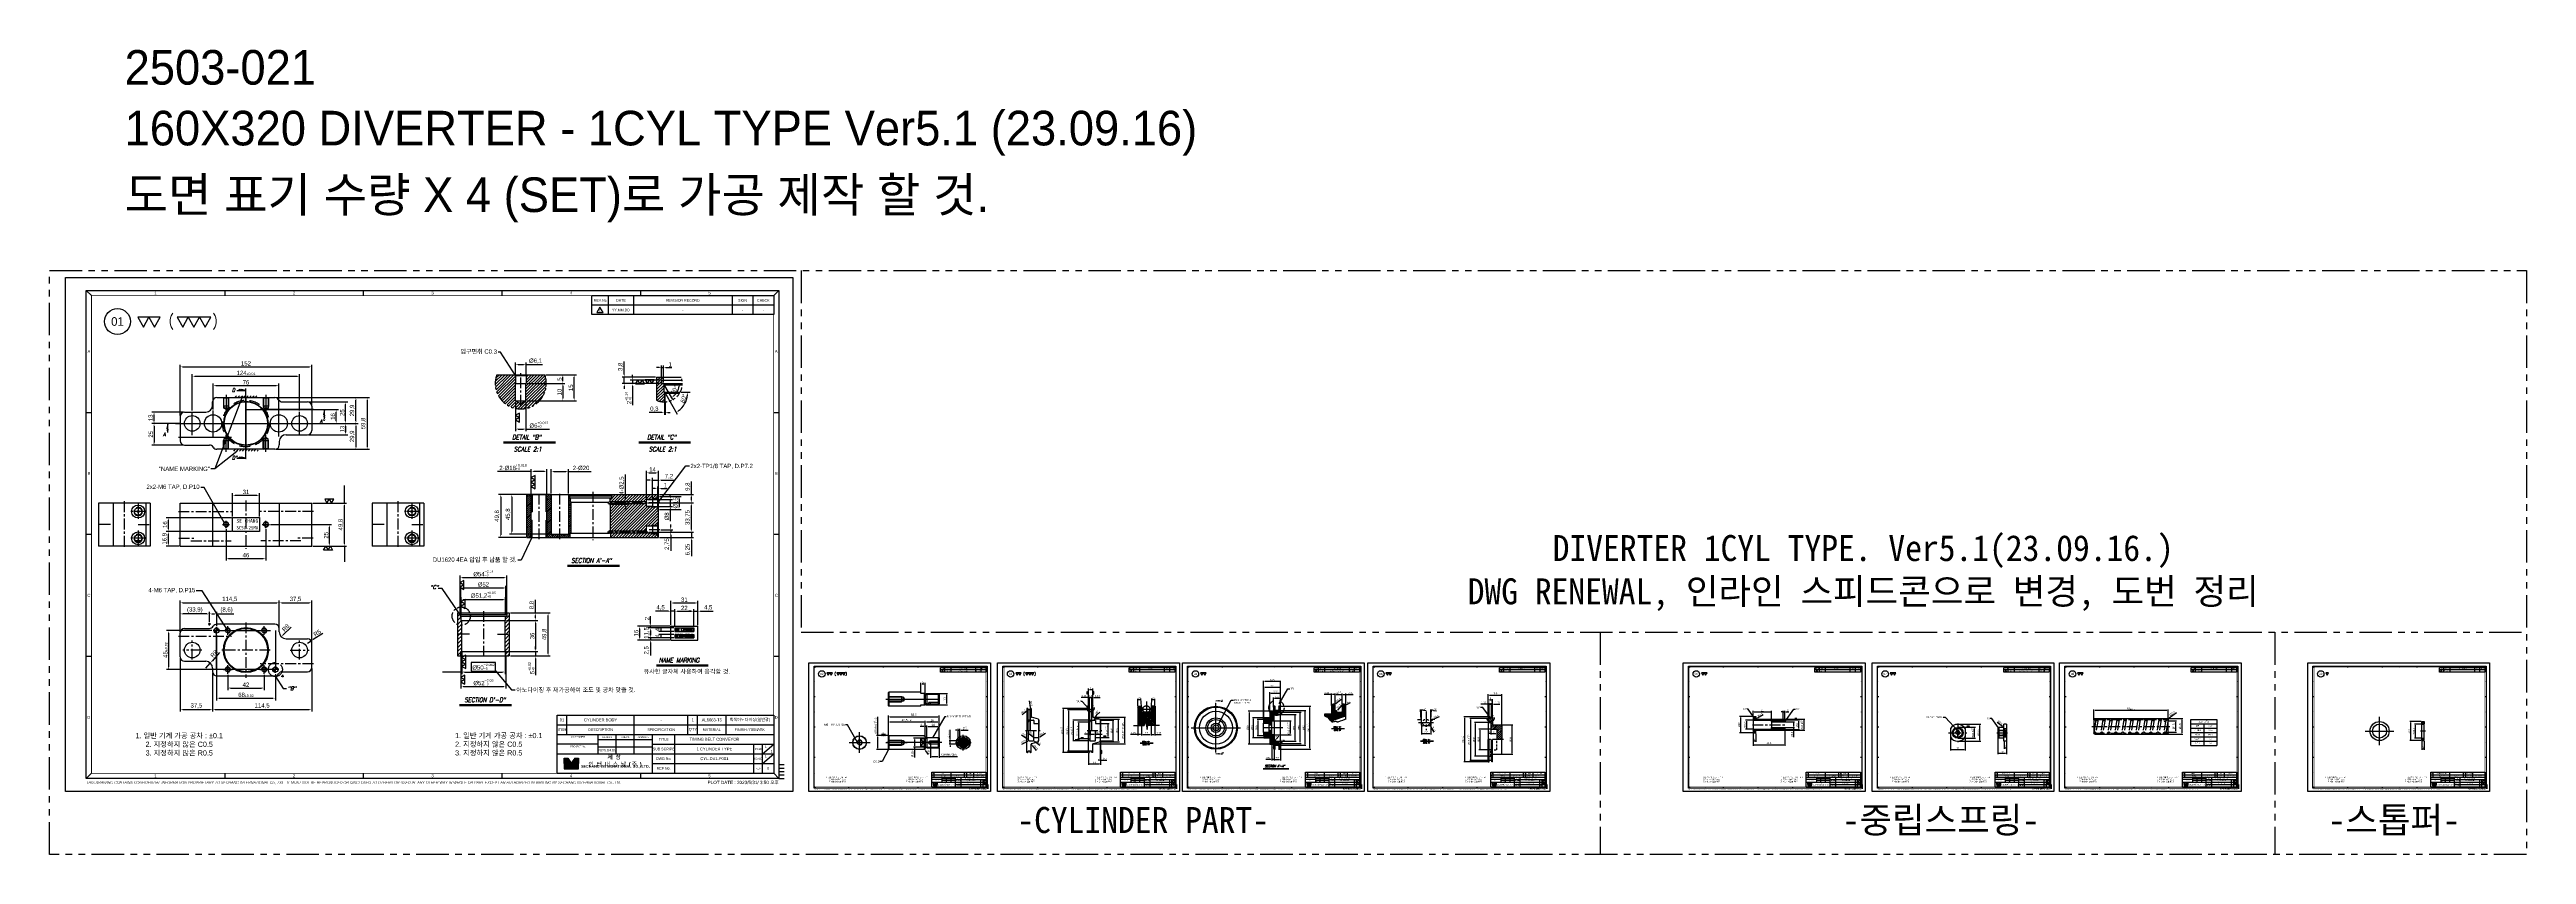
# Model space of a CAD drawing. Header units: inches. Extents: x 0 to 23821, y 0 to 11279.
# Drawn here: x 16750 to 19611, y 5892 to 6822 of the extents above; entities that cross this region are included whole.
import ezdxf
from ezdxf.enums import TextEntityAlignment as Align

# ---------------------------------------------------------------- set-up
doc = ezdxf.new("R2010")
doc.units = ezdxf.units.IN
doc.header["$LTSCALE"] = 10
doc.header["$MEASUREMENT"] = 0
for name, pattern in [('CENTER', [2, 1.25, -0.25, 0.25, -0.25]), ('HIDDEN', [0.375, 0.25, -0.125]), ('PHANTOM', [2.5, 1.25, -0.25, 0.25, -0.25, 0.25, -0.25]), ('PHANTOM2', [31.75, 15.875, -3.175, 3.175, -3.175, 3.175, -3.175])]:
    doc.linetypes.add(name, pattern=pattern)
doc.layers.get('Defpoints').update_dxf_attribs({"color": 8})
for name, color, linetype in [('11', 1, 'CENTER'), ('22', 2, 'HIDDEN'), ('44', 4, 'Continuous'), ('66', 6, 'PHANTOM'), ('CENTER LINE', 1, 'CENTER'), ('HIDDEN LINE', 4, 'HIDDEN'), ('PHANTOM LINE', 6, 'PHANTOM'), ('T', 3, 'Continuous'), ('THIN LINE', 3, 'Continuous')]:
    doc.layers.add(name, color=color, linetype=linetype)
doc.layers.add('3', color=3, linetype='Continuous', lineweight=9)
doc.layers.add('33', color=3, linetype='PHANTOM', lineweight=9)
doc.styles.add('ITALICT', font='italict')
doc.styles.add('ROMANS', font='romans.shx', dxfattribs={"width": 0.9, "bigfont": 'whgtxt.shx'})
doc.styles.add('SCI', font='')
doc.styles.add('기본글씨', font='')
doc.styles.get('SCI').set_extended_font_data('Gulim')
doc.styles.get('기본글씨').set_extended_font_data('GulimChe')
doc.dimstyles.new('SCH', dxfattribs={"dimtxt": 2.5, "dimasz": 2, "dimexe": 1.25, "dimexo": 0.625, "dimtad": 1, "dimdec": 8, "dimtxsty": 'SCI', "dimcen": 2.5, "dimclrd": 4, "dimclre": 4, "dimclrt": 7, "dimadec": 8, "dimazin": 2, "dimtfac": 1, "dimtdec": 8, "dimtmove": 0, "dimatfit": 3, "dimfxl": 1, "dimarcsym": 0})
pattern_1 = [(45, (67601.5727, 152147.975), (-1.683798023, 1.683798023), [])]

# ---------------------------------------------------------------- blocks, each defined once
blk = doc.blocks.new('A$C5b8731fd')
for p, q in [((0, 0), (-2.3, -3.9)), ((2.3, -3.9), (0, 0)), ((-2.3, -3.9), (2.3, -3.9))]:
    blk.add_line(p, q)
blk = doc.blocks.new('*U638')
at = {"color": 2}
for points in [[(0, 0), (1.5, 2.6), (-1.5, 2.6)], [(3, 0), (4.5, 2.6), (1.5, 2.6)], [(10.49, 0), (11.99, 2.6), (8.99, 2.6)], [(13.49, 0), (14.99, 2.6), (11.99, 2.6)], [(16.49, 0), (17.99, 2.6), (14.99, 2.6)]]:
    blk.add_lwpolyline(points, close=True, dxfattribs=at)
at = {"color": 2, "style": 'ROMANS', "width": 0.8}
for s, p in [('(', (7.45, 1.73)), (')', (19.11, 1.73))]:
    blk.add_text(s, height=2.84, dxfattribs=at).set_placement(p, align=Align.MIDDLE_CENTER)
blk = doc.blocks.new('SECHANG TITLE')
h = blk.add_hatch(color=162)
h.dxf.hatch_style = 1
h.paths.add_polyline_path([(6.1, -25.1), (4.2, -25.1), (4.2, -27.9), (7.9, -27.9)])
h.paths.add_polyline_path([(12.1, -25.1), (10.2, -25.1), (8.3, -27.9), (12.1, -27.9)])
h.paths.add_polyline_path([(12.1, -28.1), (4.2, -28.1), (4.2, -30.9), (12.1, -30.9)])
at = {"color": 3}
for p, q in [((125, 0), (125, -33.6)), ((0, -5.6), (125, -5.6)), ((0, -33.6), (0, -5.6)), ((0, -11.2), (125, -11.2)), ((5.5, -11.2), (5.5, -5.6)), ((23.5, -11.2), (23.5, -22.4)), ((23.5, -14.2), (55, -14.2)), ((34, -22.4), (34, -11.2)), ((44.5, -22.4), (44.5, -5.6)), ((55, -33.6), (55, -11.2)), ((68, -33.6), (68, -11.2)), ((75.5, -11.2), (75.5, -5.6)), ((81, -11.2), (81, -5.6)), ((97.5, -11.2), (97.5, -5.6)), ((23.5, -16.8), (0, -16.8)), ((0, -22.4), (125, -22.4)), ((23.5, -18.3), (55, -18.3)), ((55, -16.8), (125, -16.8)), ((55, -28), (125, -28)), ((113.5, -33.6), (113.5, -16.8)), ((118.5, -22.4), (125, -16.8)), ((118.5, -33.6), (118.5, -16.8)), ((118.5, -28), (125, -22.4)), ((0, -33.6), (125, -33.6))]:
    blk.add_line(p, q, dxfattribs=at)
for p, q in [((4, -28), (4, -24.9)), ((4, -24.9), (6.2, -24.9)), ((4, -28), (4, -31.1)), ((4.2, -27.9), (4.2, -25.1)), ((4.2, -25.1), (6.1, -25.1)), ((7.9, -27.9), (4.2, -27.9)), ((12.1, -28.1), (4.2, -28.1)), ((4.2, -28.1), (4.2, -30.9)), ((6.1, -25.1), (7.9, -27.9)), ((6.2, -24.9), (8.1, -27.8)), ((10.1, -24.9), (8.1, -27.8)), ((10.2, -25.1), (8.3, -27.9)), ((12.1, -27.9), (8.3, -27.9)), ((10.1, -24.9), (12.3, -24.9)), ((10.2, -25.1), (12.1, -25.1)), ((12.1, -25.1), (12.1, -27.9)), ((12.1, -30.9), (12.1, -28.1)), ((12.3, -24.9), (12.3, -28)), ((12.3, -31.1), (12.3, -28)), ((4, -31.1), (12.3, -31.1)), ((4.2, -30.9), (12.1, -30.9))]:
    blk.add_line(p, q)
at = {"attachment_point": 5, "style": 'SCI'}
for s, insert, char_height, width in [('ITEM', (2.8, -8.4), 1.5, 5.5), (' CUSTOMER', (11.8, -12.6), 1, 23.5), ('DESCRIPTION', (25, -8.4), 1.5, 39), ('DESIGN', (28.8, -12.7), 1, 10.5), ('CHECK', (39.3, -12.7), 1, 10.5), ('APPROVE', (49.8, -12.7), 1, 10.5), ('SPECIFICATION', (60, -8.4), 1.5, 31), ('TITLE', (61.5, -14), 1.5, 13), ("Q'TY", (78.3, -8.4), 1.5, 5.5), ('MATERIAL', (89.2, -8.4), 1.5, 16.5), ('FINISH / REMARK', (111.2, -8.4), 1.5, 27.5), (' PROJECT No.', (11.8, -18.2), 1, 23.5), ('{\\fGulim|b1|i0|c129|p50;\\T1.45;세창 인터내쇼날(주)}', (33.6, -26.7), 2.5, 38.733), ('SUB SCRIPE', (61.5, -19.6), 1.5, 13), ('DWG No.', (61.5, -25.2), 1.5, 13), ('SCALE', (116, -25.2), 1, 5), (' PAGE', (116, -19.6), 1, 5), ('{\\fGulim|b1|i0|c129|p50;\\T1.05;SECHANG INTERNATIONAL CO., LTD.}', (33.6, -29.8), 1.5, 38.733), ('REF No.', (61.5, -30.8), 1.5, 13), ('REV', (116, -30.8), 1, 5)]:
    blk.add_mtext(s, dxfattribs=dict(at, insert=insert, char_height=char_height, width=width))
blk = doc.blocks.new('SECHANG REV')
at = {"color": 7}
blk.add_line((-52.5, 0), (-52.5, 5.5), dxfattribs=at)
blk.add_line((52.5, 0), (-52.5, 0))
at = {"color": 3}
for p, q in [((-43, 5.5), (-43, 0)), ((-28.5, 5.5), (-28.5, 0)), ((28.5, 5.5), (28.5, 0)), ((40.5, 5.5), (40.5, 0)), ((52.5, 5.5), (52.5, 0))]:
    blk.add_line(p, q, dxfattribs=at)
blk = doc.blocks.new('SECHANG A3')
at = {"color": 2}
for p, q in [((-198, 289.5), (-195, 286.5)), ((-118, 289.5), (-118, 286.5)), ((-38, 289.5), (-38, 286.5)), ((42, 289.5), (42, 286.5)), ((122, 289.5), (122, 286.5)), ((202, 289.5), (199, 286.5)), ((-195, 10.5), (-198, 7.5)), ((-118, 10.5), (-118, 7.5)), ((-38, 10.5), (-38, 7.5)), ((42, 10.5), (42, 7.5)), ((122, 10.5), (122, 7.5)), ((199, 10.5), (202, 7.5))]:
    blk.add_line(p, q, dxfattribs=at)
at = {"color": 3}
blk.add_line((94, 286.5), (199, 286.5), dxfattribs=at)
for p, q in [((-198, 219), (-195, 219)), ((199, 219), (202, 219)), ((-195, 148.5), (-198, 148.5)), ((202, 148.5), (199, 148.5)), ((-195, 78), (-198, 78)), ((202, 78), (199, 78)), ((202, 15.5), (205, 15.5))]:
    blk.add_line(p, q)
at = {"color": 1}
blk.add_lwpolyline([(-210, 297), (210, 297), (210, 0), (-210, 0)], close=True, dxfattribs=at)
at = {"color": 2}
blk.add_lwpolyline([(-198, 289.5), (202, 289.5), (202, 7.5), (-198, 7.5)], close=True, dxfattribs=at)
at = {"const_width": 0.4}
blk.add_lwpolyline([(-195, 286.5), (199, 286.5), (199, 10.5), (-195, 10.5)], close=True, dxfattribs=at)
at = {"layer": '11', "ltscale": 5}
blk.add_line((202, 11.5), (205, 11.5), dxfattribs=at)
at = {"layer": '22', "ltscale": 5}
blk.add_line((202, 13.5), (205, 13.5), dxfattribs=at)
at = {"layer": '66', "ltscale": 3}
blk.add_line((202, 9.5), (205, 9.5), dxfattribs=at)
at = {"layer": 'T'}
blk.add_line((202, 7.5), (205, 7.5), dxfattribs=at)
for name, p in [('SECHANG REV', (146.5, 281)), ('SECHANG TITLE', (74, 44.1))]:
    blk.add_blockref(name, p)
at = {"linetype": 'Continuous', "style": 'SCI'}
blk.add_text('PLOT DATE : 2023/5/31/ 3:50 오후', height=1.92, dxfattribs=at).set_placement((201.9, 4.2), align=Align.RIGHT)
at = {"color": 2, "style": 'SCI'}
for s, insert, char_height, width, attachment_point in [('1', (-158, 288), 1.7, 80, 5), ('2', (-78, 288), 1.7, 80, 5), ('3', (2, 288), 1.7, 80, 5), ('4', (82, 288), 1.7, 80, 5), ('5', (162, 288), 1.7, 80, 5), ('A', (-196.5, 254.3), 1.7, 3, 5), ('A', (200.5, 254.3), 1.7, 3, 5), ('B', (-196.5, 183.8), 1.7, 3, 5), ('B', (200.5, 183.8), 1.7, 3, 5), ('C', (-196.5, 113.3), 1.7, 3, 5), ('C', (200.5, 113.3), 1.7, 3, 5), ('D', (-196.5, 42.8), 1.7, 3, 5), ('D', (200.5, 42.8), 1.7, 3, 5), ('1. 일반 기계 가공 공차 : ±0.1\\P2. 지정하지 않은 C0.5\\P3. 지정하지 않은 R0.5', (15, 27.1), 3, 83.582, 4), ('TIMING BELT CONVEYOR', (164.8, 30.1), 1.7, 45.5, 5), ('2025.04.03', (102.8, 23.8), 1.5, 10.5, 5), ('\\pi1.42726;1', (195.8, 23.1), 1.5, 3.25, 4), ('1', (-158, 9), 1.7, 80, 5), ('2', (-78, 9), 1.7, 80, 5), ('3', (2, 9), 1.7, 80, 5), ('4', (82, 9), 1.7, 80, 5), ('5', (162, 9), 1.7, 80, 5)]:
    blk.add_mtext(s, dxfattribs=dict(at, insert=insert, char_height=char_height, width=width, attachment_point=attachment_point))
at = {"char_height": 1.5, "attachment_point": 5, "style": 'SCI'}
for s, insert, width in [('REV.No', (98.8, 283.7), 9.5), ('DATE', (110.8, 283.7), 14.5), ('REVISION RECORD', (146.5, 283.7), 57), ('SIGN', (181, 283.7), 12), ('CHECK', (193, 283.7), 12)]:
    blk.add_mtext(s, dxfattribs=dict(at, insert=insert, width=width))
at = {"color": 3, "insert": (-198, 5), "char_height": 1.5, "width": 400.024, "attachment_point": 4, "style": 'SCI'}
blk.add_mtext('{\\fArial|b0|i1|c0|p34;THIS DRAWING CONTAINS CONFIDENTIAL INFORMATION PROPRIETARY TO SECHANG INTERNATIONAL Co., Ltd.   IT MUST NOT BE REPRODUCED OR DISCLOSED TO OTHERS OR USED IN  ANY OTHER WAY IN WHOLE OR PART EXCEPT AN AUTHORIZED IN WRITING BY SECHANG INTERNATIONAL Co., Ltd.  }', dxfattribs=at)
blk = doc.blocks.new('A$C22515e4a')
at = {"color": 3}
for p, q in [((0, 0), (125, 0)), ((0, -5.6), (0, 0)), ((5.5, -5.6), (5.5, 0)), ((44.5, -5.6), (44.5, 0)), ((75.5, -5.6), (75.5, 0)), ((81, -5.6), (81, 0)), ((97.5, -5.6), (97.5, 0)), ((125, 0), (125, -5.6))]:
    blk.add_line(p, q, dxfattribs=at)
blk = doc.blocks.new('A$C6B8E26AF')
blk.add_circle((4.1, 4.1), 2.46)
at = {"layer": '11'}
for p, q in [((0, 4.1), (8.2, 4.1)), ((4.1, 0), (4.1, 8.2))]:
    blk.add_line(p, q, dxfattribs=at)
at = {"layer": 'T'}
blk.add_arc((4.1, 4.1), 3, 250, 200, dxfattribs=at)
blk = doc.blocks.new('A$C84eb0e34')
for p, q in [((-76, 49.8), (76, 49.8)), ((-76, 0), (-76, 49.8)), ((-38.5, 49.8), (-38.5, 0)), ((38.5, 49.8), (38.5, 0)), ((76, 0), (76, 49.8)), ((-76, 0), (76, 0))]:
    blk.add_line(p, q)
at = {"layer": 'CENTER LINE'}
for p, q in [((-78, 40), (-16.5, 40)), ((0, 52.8), (0, -3)), ((78, 40), (16.5, 40)), ((-77.5, 9), (-60, 9)), ((-63.5, 6.2), (-17.1, 6.2)), ((63.5, 6.2), (17.1, 6.2)), ((77.5, 9), (60, 9))]:
    blk.add_line(p, q, dxfattribs=at)
at = {"layer": 'THIN LINE', "color": 4}
for p, q in [((-15.5, 32.9), (15.5, 32.9)), ((-15.5, 16.9), (-15.5, 32.9)), ((15.5, 32.9), (15.5, 16.9)), ((15.5, 16.9), (-15.5, 16.9))]:
    blk.add_line(p, q, dxfattribs=at)
for p in [(-27.1, 20.9), (18.9, 20.9)]:
    blk.add_blockref('A$C6B8E26AF', p)
at = {"layer": 'THIN LINE', "color": 4, "style": '기본글씨'}
blk.add_text('SE CHANG', height=4, dxfattribs=at).set_placement((-10.9, 27.2))
at = {"layer": 'THIN LINE', "color": 4, "style": '기본글씨', "width": 0.9}
blk.add_text('SC50-25MA', height=4, dxfattribs=at).set_placement((-11, 19.3))
blk = doc.blocks.new('*D1678')
at = {"color": 4, "lineweight": -2, "transparency": 16777216}
for p, q in [((17005.2, 6272.9), (17075.8, 6272.9)), ((17073.3, 6250.9), (17073.3, 6269.9)), ((17054.1, 6247.9), (17075.8, 6247.9))]:
    blk.add_line(p, q, dxfattribs=at)
at = {"color": 4, "transparency": 16777216}
for points in [[(17072.8, 6269.9), (17073.8, 6269.9), (17073.3, 6272.9)], [(17072.8, 6250.9), (17073.8, 6250.9), (17073.3, 6247.9)]]:
    blk.add_solid(points, dxfattribs=at)
at = {"layer": 'Defpoints', "color": 0, "transparency": 16777216}
for p in [(17004, 6272.9), (17073.3, 6272.9), (17052.9, 6247.9)]:
    blk.add_point(p, dxfattribs=at)
at = {"color": 7, "transparency": 16777216, "insert": (17069.5, 6260.4), "char_height": 5, "attachment_point": 5, "rotation": 90, "style": 'SCI'}
blk.add_mtext('25', dxfattribs=at)
blk = doc.blocks.new('*D1679')
at = {"color": 4, "lineweight": -2, "transparency": 16777216}
for p, q in [((17054.1, 6297.7), (17093.2, 6297.7)), ((17090.7, 6250.9), (17090.7, 6294.7)), ((17054.1, 6247.9), (17093.2, 6247.9))]:
    blk.add_line(p, q, dxfattribs=at)
at = {"color": 4, "transparency": 16777216}
for points in [[(17090.2, 6294.7), (17091.2, 6294.7), (17090.7, 6297.7)], [(17090.2, 6250.9), (17091.2, 6250.9), (17090.7, 6247.9)]]:
    blk.add_solid(points, dxfattribs=at)
at = {"layer": 'Defpoints', "color": 0, "transparency": 16777216}
for p in [(17052.9, 6297.7), (17090.7, 6297.7), (17052.9, 6247.9)]:
    blk.add_point(p, dxfattribs=at)
at = {"color": 7, "transparency": 16777216, "insert": (17086.6, 6272.8), "char_height": 5, "attachment_point": 5, "rotation": 90, "style": 'SCI'}
blk.add_mtext('49,8', dxfattribs=at)
blk = doc.blocks.new('*D1680')
at = {"color": 4, "lineweight": -2, "transparency": 16777216}
for p, q in [((16953.9, 6267.6), (16953.9, 6231.2)), ((16999.9, 6267.6), (16999.9, 6231.2)), ((16956.9, 6233.7), (16996.9, 6233.7))]:
    blk.add_line(p, q, dxfattribs=at)
at = {"color": 4, "transparency": 16777216}
for points in [[(16956.9, 6234.2), (16956.9, 6233.2), (16953.9, 6233.7)], [(16996.9, 6234.2), (16996.9, 6233.2), (16999.9, 6233.7)]]:
    blk.add_solid(points, dxfattribs=at)
at = {"layer": 'Defpoints', "color": 0, "transparency": 16777216}
for p in [(16953.9, 6268.8), (16999.9, 6268.8), (16999.9, 6233.7)]:
    blk.add_point(p, dxfattribs=at)
at = {"color": 7, "transparency": 16777216, "insert": (16976.9, 6237.5), "char_height": 5, "attachment_point": 5, "style": 'SCI'}
blk.add_mtext('46', dxfattribs=at)
blk = doc.blocks.new('*D1681')
at = {"color": 4, "lineweight": -2, "transparency": 16777216}
for p, q in [((16960.1, 6264.8), (16884.8, 6264.8)), ((16899.6, 6247.9), (16884.8, 6247.9)), ((16887.3, 6250.9), (16887.3, 6261.8))]:
    blk.add_line(p, q, dxfattribs=at)
at = {"color": 4, "transparency": 16777216}
for points in [[(16886.8, 6261.8), (16887.8, 6261.8), (16887.3, 6264.8)], [(16886.8, 6250.9), (16887.8, 6250.9), (16887.3, 6247.9)]]:
    blk.add_solid(points, dxfattribs=at)
at = {"layer": 'Defpoints', "color": 0, "transparency": 16777216}
for p in [(16887.3, 6264.8), (16900.9, 6247.9), (16961.4, 6264.8)]:
    blk.add_point(p, dxfattribs=at)
at = {"color": 7, "transparency": 16777216, "insert": (16883.1, 6256.4), "char_height": 5, "attachment_point": 5, "rotation": 90, "style": 'SCI'}
blk.add_mtext('16,9', dxfattribs=at)
blk = doc.blocks.new('*D1682')
at = {"color": 4, "lineweight": -2, "transparency": 16777216}
for p, q in [((16960.1, 6280.8), (16884.8, 6280.8)), ((16887.3, 6267.8), (16887.3, 6277.8)), ((16960.1, 6264.8), (16884.8, 6264.8))]:
    blk.add_line(p, q, dxfattribs=at)
at = {"color": 4, "transparency": 16777216}
for points in [[(16886.8, 6277.8), (16887.8, 6277.8), (16887.3, 6280.8)], [(16886.8, 6267.8), (16887.8, 6267.8), (16887.3, 6264.8)]]:
    blk.add_solid(points, dxfattribs=at)
at = {"layer": 'Defpoints', "color": 0, "transparency": 16777216}
for p in [(16887.3, 6280.8), (16961.4, 6280.8), (16961.4, 6264.8)]:
    blk.add_point(p, dxfattribs=at)
at = {"color": 7, "transparency": 16777216, "insert": (16883.4, 6272.8), "char_height": 5, "attachment_point": 5, "rotation": 90, "style": 'SCI'}
blk.add_mtext('16', dxfattribs=at)
blk = doc.blocks.new('*D1683')
at = {"color": 4, "lineweight": -2, "transparency": 16777216}
for p, q in [((16961.4, 6282.1), (16961.4, 6309.2)), ((16964.4, 6306.7), (16989.4, 6306.7)), ((16992.4, 6282.1), (16992.4, 6309.2))]:
    blk.add_line(p, q, dxfattribs=at)
at = {"color": 4, "transparency": 16777216}
for points in [[(16964.4, 6307.2), (16964.4, 6306.2), (16961.4, 6306.7)], [(16989.4, 6307.2), (16989.4, 6306.2), (16992.4, 6306.7)]]:
    blk.add_solid(points, dxfattribs=at)
at = {"layer": 'Defpoints', "color": 0, "transparency": 16777216}
for p in [(16992.4, 6306.7), (16961.4, 6280.8), (16992.4, 6280.8)]:
    blk.add_point(p, dxfattribs=at)
at = {"color": 7, "transparency": 16777216, "insert": (16976.9, 6310.5), "char_height": 5, "attachment_point": 5, "style": 'SCI'}
blk.add_mtext('31', dxfattribs=at)
blk = doc.blocks.new('*U546')
at = {"color": 2}
for points in [[(0, 0), (1.5, 2.6), (-1.5, 2.6)], [(3, 0), (4.5, 2.6), (1.5, 2.6)]]:
    blk.add_lwpolyline(points, close=True, dxfattribs=at)
blk = doc.blocks.new('TAP6')
blk.add_circle((0, 0), 2.5)
at = {"layer": 'CENTER LINE'}
for p, q in [((-5, 0), (5, 0)), ((0, -5), (0, 5))]:
    blk.add_line(p, q, dxfattribs=at)
at = {"layer": 'THIN LINE'}
blk.add_arc((0, 0), 3, 263.303, 187.8802, dxfattribs=at)
blk = doc.blocks.new('A$C0B9356C7')
at = {"layer": 'THIN LINE'}
for points in [[(0, 0), (-3, 0, 0.414214), (0, -3)], [(0, 0), (3, 0, 0.414214), (0, 3)]]:
    blk.add_hatch(color=256, dxfattribs=at).paths.add_polyline_path(points)
blk.add_circle((0, 0), 3)
at = {"layer": 'CENTER LINE'}
for p, q in [((4, 0), (-4, 0)), ((0, -4), (0, 4))]:
    blk.add_line(p, q, dxfattribs=at)
blk = doc.blocks.new('A$C694ab0a1')
for p, q in [((33.5, 29.9), (-33.5, 29.9)), ((-76, -8), (-76, 20)), ((-71, 25), (-42.1, 25)), ((38.5, 21), (38.5, 24.9)), ((46.5, 13), (71, 13)), ((76, -20), (76, 8)), ((-71, -13), (-46.5, -13)), ((-38.5, -21), (-38.5, -24.9)), ((42.1, -25), (71, -25)), ((-33.5, -29.9), (33.5, -29.9))]:
    blk.add_line(p, q)
for centre, radius in [((-62, 0), 9), ((0, 0), 26), ((0, 0), 25), ((62, 0), 9)]:
    blk.add_circle(centre, radius)
for centre, radius, start, end in [((-33.5, 24.9), 5, 90, 149.3362), ((33.5, 24.9), 5, 0, 90), ((-71, 20), 5, 90, 180), ((-42.1, 30), 5, 270, 329.3362), ((46.5, 21), 8, 180, 270), ((71, 8), 5, 0, 90), ((-71, -8), 5, 180, 270), ((-46.5, -21), 8, 0, 90), ((-33.5, -24.9), 5, 180, 270), ((33.5, -24.9), 5, 270, 329.3362), ((42.1, -30), 5, 90, 149.3362), ((71, -20), 5, 270, 0)]:
    blk.add_arc(centre, radius, start, end)
at = {"layer": 'CENTER LINE', "ltscale": 5}
for p, q in [((-40.6, 30), (-43.6, 30)), ((-42.1, 28.5), (-42.1, 31.5)), ((-32, 24.9), (-35, 24.9)), ((-33.5, 23.4), (-33.5, 26.4)), ((32, -24.9), (35, -24.9)), ((33.5, -23.4), (33.5, -26.4)), ((42.1, -28.5), (42.1, -31.5)), ((40.6, -30), (43.6, -30))]:
    blk.add_line(p, q, dxfattribs=at)
at = {"layer": 'CENTER LINE'}
for p, q in [((0, 31.9), (0, -31.9)), ((-78, 16), (-16.5, 16)), ((-51, 0), (-73, 0)), ((-62, -11), (-62, 11)), ((28, 0), (-28, 0)), ((51, 0), (73, 0)), ((62, -11), (62, 11)), ((78, -16), (16.5, -16))]:
    blk.add_line(p, q, dxfattribs=at)
at = {"layer": 'CENTER LINE', "ltscale": 5}
blk.add_lwpolyline([(-34, 22.5), (34, 22.5), (34, -22.5), (-34, -22.5)], close=True, dxfattribs=at)
for name, p in [('A$C0B9356C7', (-34, 22.5)), ('TAP6', (-21, 22.5)), ('TAP6', (21, 22.5)), ('TAP6', (-21, -22.5)), ('TAP6', (21, -22.5)), ('A$C0B9356C7', (34, -22.5))]:
    blk.add_blockref(name, p)
blk = doc.blocks.new('*D1684')
at = {"color": 4, "lineweight": -2, "transparency": 16777216}
for p, q in [((16937.6, 6150.3), (16885.1, 6150.3)), ((16887.6, 6147.3), (16887.6, 6108.3)), ((17013.6, 6105.3), (16885.1, 6105.3))]:
    blk.add_line(p, q, dxfattribs=at)
at = {"color": 4, "transparency": 16777216}
for points in [[(16887.1, 6147.3), (16888.1, 6147.3), (16887.6, 6150.3)], [(16887.1, 6108.3), (16888.1, 6108.3), (16887.6, 6105.3)]]:
    blk.add_solid(points, dxfattribs=at)
at = {"layer": 'Defpoints', "color": 0, "transparency": 16777216}
for p in [(16938.9, 6150.3), (16887.6, 6105.3), (17014.9, 6105.3)]:
    blk.add_point(p, dxfattribs=at)
at = {"color": 7, "transparency": 16777216, "insert": (16883.8, 6127.8), "char_height": 5, "attachment_point": 5, "rotation": 90, "style": 'SCI'}
blk.add_mtext('45{\\H0.59x;%%p0.02}', dxfattribs=at)
blk = doc.blocks.new('*D1685')
at = {"color": 4, "lineweight": -2, "transparency": 16777216}
for p, q in [((16942.9, 6145), (16942.9, 6069.7)), ((17010.9, 6100), (17010.9, 6069.7)), ((16945.9, 6072.2), (17007.9, 6072.2))]:
    blk.add_line(p, q, dxfattribs=at)
at = {"color": 4, "transparency": 16777216}
for points in [[(16945.9, 6072.7), (16945.9, 6071.7), (16942.9, 6072.2)], [(17007.9, 6072.7), (17007.9, 6071.7), (17010.9, 6072.2)]]:
    blk.add_solid(points, dxfattribs=at)
at = {"layer": 'Defpoints', "color": 0, "transparency": 16777216}
for p in [(16942.9, 6146.3), (17010.9, 6101.3), (17010.9, 6072.2)]:
    blk.add_point(p, dxfattribs=at)
at = {"color": 7, "transparency": 16777216, "insert": (16976.9, 6076), "char_height": 5, "attachment_point": 5, "style": 'SCI'}
blk.add_mtext('68{\\H0.59x;%%p0.02}', dxfattribs=at)
blk = doc.blocks.new('*D1686')
at = {"color": 4, "lineweight": -2, "transparency": 16777216}
for p, q in [((16900.9, 6118.5), (16900.9, 6056.8)), ((16938.4, 6101.6), (16938.4, 6056.8)), ((16903.9, 6059.3), (16935.4, 6059.3))]:
    blk.add_line(p, q, dxfattribs=at)
at = {"color": 4, "transparency": 16777216}
for points in [[(16903.9, 6059.8), (16903.9, 6058.8), (16900.9, 6059.3)], [(16935.4, 6059.8), (16935.4, 6058.8), (16938.4, 6059.3)]]:
    blk.add_solid(points, dxfattribs=at)
at = {"layer": 'Defpoints', "color": 0, "transparency": 16777216}
for p in [(16900.9, 6119.8), (16938.4, 6102.9), (16938.4, 6059.3)]:
    blk.add_point(p, dxfattribs=at)
at = {"color": 7, "transparency": 16777216, "insert": (16919.6, 6063.4), "char_height": 5, "attachment_point": 5, "style": 'SCI'}
blk.add_mtext('37,5', dxfattribs=at)
blk = doc.blocks.new('*D1687')
at = {"color": 4, "lineweight": -2, "transparency": 16777216}
for p, q in [((16938.4, 6101.6), (16938.4, 6056.8)), ((17052.9, 6106.5), (17052.9, 6056.8)), ((16941.4, 6059.3), (17049.9, 6059.3))]:
    blk.add_line(p, q, dxfattribs=at)
at = {"color": 4, "transparency": 16777216}
for points in [[(16941.4, 6059.8), (16941.4, 6058.8), (16938.4, 6059.3)], [(17049.9, 6059.8), (17049.9, 6058.8), (17052.9, 6059.3)]]:
    blk.add_solid(points, dxfattribs=at)
at = {"layer": 'Defpoints', "color": 0, "transparency": 16777216}
for p in [(16938.4, 6102.9), (17052.9, 6107.8), (17052.9, 6059.3)]:
    blk.add_point(p, dxfattribs=at)
at = {"color": 7, "transparency": 16777216, "insert": (16995.6, 6063.4), "char_height": 5, "attachment_point": 5, "style": 'SCI'}
blk.add_mtext('114,5', dxfattribs=at)
blk = doc.blocks.new('*D1688')
at = {"color": 4, "lineweight": -2, "transparency": 16777216}
for p, q in [((16955.9, 6099), (16955.9, 6081.4)), ((16997.9, 6099), (16997.9, 6081.4)), ((16958.9, 6083.9), (16994.9, 6083.9))]:
    blk.add_line(p, q, dxfattribs=at)
at = {"color": 4, "transparency": 16777216}
for points in [[(16958.9, 6084.4), (16958.9, 6083.4), (16955.9, 6083.9)], [(16994.9, 6084.4), (16994.9, 6083.4), (16997.9, 6083.9)]]:
    blk.add_solid(points, dxfattribs=at)
at = {"layer": 'Defpoints', "color": 0, "transparency": 16777216}
for p in [(16955.9, 6100.3), (16997.9, 6100.3), (16997.9, 6083.9)]:
    blk.add_point(p, dxfattribs=at)
at = {"color": 7, "transparency": 16777216, "insert": (16976.9, 6087.8), "char_height": 5, "attachment_point": 5, "style": 'SCI'}
blk.add_mtext('42', dxfattribs=at)
blk = doc.blocks.new('*D1689')
at = {"color": 4, "lineweight": -2, "transparency": 16777216}
blk.add_line((17029, 6154.4), (17019.8, 6145.3), dxfattribs=at)
at = {"color": 4, "transparency": 16777216}
blk.add_solid([(17019.5, 6145.6), (17020.2, 6144.9), (17017.7, 6143.1)], dxfattribs=at)
at = {"layer": 'Defpoints', "color": 0, "transparency": 16777216}
for p in [(17017.7, 6143.1), (17023.4, 6148.8)]:
    blk.add_point(p, dxfattribs=at)
at = {"color": 7, "transparency": 16777216, "insert": (17022.8, 6153.6), "char_height": 5, "attachment_point": 5, "rotation": 45, "style": 'SCI'}
blk.add_mtext('R8', dxfattribs=at)
blk = doc.blocks.new('*D1690')
at = {"color": 4, "lineweight": -2, "transparency": 16777216}
for p, q in [((17047.9, 6135.8), (17052.1, 6138.5)), ((17065.6, 6146.9), (17054.6, 6140.1))]:
    blk.add_line(p, q, dxfattribs=at)
at = {"color": 4, "transparency": 16777216}
blk.add_solid([(17054.4, 6140.5), (17054.9, 6139.6), (17052.1, 6138.5)], dxfattribs=at)
at = {"layer": 'Defpoints', "color": 0, "transparency": 16777216}
for p in [(17047.9, 6135.8), (17052.1, 6138.5)]:
    blk.add_point(p, dxfattribs=at)
at = {"color": 7, "transparency": 16777216, "insert": (17059.3, 6147.5), "char_height": 5, "attachment_point": 5, "rotation": 32.1545, "style": 'SCI'}
blk.add_mtext('R5', dxfattribs=at)
blk = doc.blocks.new('*D1691')
at = {"color": 4, "lineweight": -2, "transparency": 16777216}
for p, q in [((16900.9, 6149), (16900.9, 6184.9)), ((16903.9, 6182.4), (17012.4, 6182.4)), ((17015.4, 6153.9), (17015.4, 6184.9))]:
    blk.add_line(p, q, dxfattribs=at)
at = {"color": 4, "transparency": 16777216}
for points in [[(16903.9, 6182.9), (16903.9, 6181.9), (16900.9, 6182.4)], [(17012.4, 6182.9), (17012.4, 6181.9), (17015.4, 6182.4)]]:
    blk.add_solid(points, dxfattribs=at)
at = {"layer": 'Defpoints', "color": 0, "transparency": 16777216}
for p in [(17015.4, 6182.4), (17015.4, 6152.7), (16900.9, 6147.8)]:
    blk.add_point(p, dxfattribs=at)
at = {"color": 7, "transparency": 16777216, "insert": (16958.1, 6186.5), "char_height": 5, "attachment_point": 5, "style": 'SCI'}
blk.add_mtext('114,5', dxfattribs=at)
blk = doc.blocks.new('*D1692')
at = {"color": 4, "lineweight": -2, "transparency": 16777216}
for p, q in [((17015.4, 6153.9), (17015.4, 6184.9)), ((17018.4, 6182.4), (17049.9, 6182.4)), ((17052.9, 6137), (17052.9, 6184.9))]:
    blk.add_line(p, q, dxfattribs=at)
at = {"color": 4, "transparency": 16777216}
for points in [[(17018.4, 6182.9), (17018.4, 6181.9), (17015.4, 6182.4)], [(17049.9, 6182.9), (17049.9, 6181.9), (17052.9, 6182.4)]]:
    blk.add_solid(points, dxfattribs=at)
at = {"layer": 'Defpoints', "color": 0, "transparency": 16777216}
for p in [(17052.9, 6182.4), (17015.4, 6152.7), (17052.9, 6135.8)]:
    blk.add_point(p, dxfattribs=at)
at = {"color": 7, "transparency": 16777216, "insert": (17034.1, 6186.5), "char_height": 5, "attachment_point": 5, "style": 'SCI'}
blk.add_mtext('37,5', dxfattribs=at)
blk = doc.blocks.new('*D1693')
at = {"color": 4, "lineweight": -2, "transparency": 16777216}
for p, q in [((16900.9, 6149), (16900.9, 6172.1)), ((16931.8, 6169.6), (16903.9, 6169.6)), ((16934.8, 6160.5), (16934.8, 6172.1))]:
    blk.add_line(p, q, dxfattribs=at)
at = {"color": 4, "transparency": 16777216}
for points in [[(16903.9, 6170.1), (16903.9, 6169.1), (16900.9, 6169.6)], [(16931.8, 6170.1), (16931.8, 6169.1), (16934.8, 6169.6)]]:
    blk.add_solid(points, dxfattribs=at)
at = {"layer": 'Defpoints', "color": 0, "transparency": 16777216}
for p in [(16900.9, 6169.6), (16934.8, 6159.3), (16900.9, 6147.8)]:
    blk.add_point(p, dxfattribs=at)
at = {"color": 7, "transparency": 16777216, "insert": (16917.8, 6174), "char_height": 5, "attachment_point": 5, "style": 'SCI'}
blk.add_mtext('(33,9)', dxfattribs=at)
blk = doc.blocks.new('*D1694')
at = {"color": 4, "lineweight": -2, "transparency": 16777216}
for p, q in [((16934.8, 6160.5), (16934.8, 6172.1)), ((16937.8, 6169.6), (16940.4, 6169.6)), ((16943.4, 6155.4), (16943.4, 6172.1)), ((16943.4, 6169.6), (16962.7, 6169.6))]:
    blk.add_line(p, q, dxfattribs=at)
at = {"color": 4, "transparency": 16777216}
for points in [[(16937.8, 6170.1), (16937.8, 6169.1), (16934.8, 6169.6)], [(16940.4, 6170.1), (16940.4, 6169.1), (16943.4, 6169.6)]]:
    blk.add_solid(points, dxfattribs=at)
at = {"layer": 'Defpoints', "color": 0, "transparency": 16777216}
for p in [(16934.8, 6159.3), (16943.4, 6169.6), (16943.4, 6154.2)]:
    blk.add_point(p, dxfattribs=at)
at = {"color": 7, "transparency": 16777216, "insert": (16954.5, 6174), "char_height": 5, "attachment_point": 5, "style": 'SCI'}
blk.add_mtext('(8,6)', dxfattribs=at)
blk = doc.blocks.new('*D1695')
at = {"color": 4, "lineweight": -2, "transparency": 16777216}
for p, q in [((16946.3, 6124.8), (16937.7, 6115)), ((16930.4, 6106.8), (16935.7, 6112.8))]:
    blk.add_line(p, q, dxfattribs=at)
at = {"color": 4, "transparency": 16777216}
blk.add_solid([(16937.3, 6115.4), (16938, 6114.7), (16935.7, 6112.8)], dxfattribs=at)
at = {"layer": 'Defpoints', "color": 0, "transparency": 16777216}
for p in [(16930.4, 6106.8), (16935.7, 6112.8)]:
    blk.add_point(p, dxfattribs=at)
at = {"color": 7, "transparency": 16777216, "insert": (16940.1, 6123.5), "char_height": 5, "attachment_point": 5, "rotation": 48.4864, "style": 'SCI'}
blk.add_mtext('R8', dxfattribs=at)
blk = doc.blocks.new('MDTapSHM6 Dp10')
at = {"layer": 'CENTER LINE', "ltscale": 2.9336}
blk.add_line((-3, 0), (16.6, 0), dxfattribs=at)
at = {"layer": 'HIDDEN LINE', "ltscale": 5.867199}
for p, q in [((0, 3), (10, 3)), ((0.5, 2.5), (0, 3)), ((0.5, 2.5), (12.1, 2.5)), ((0.5, 2.5), (0.5, -2.5)), ((10, 3), (10.9, 2.5)), ((10, 3), (10, -3)), ((12.1, 2.5), (12.1, -2.5)), ((12.1, 2.5), (13.6, 0)), ((13.6, 0), (12.1, -2.5)), ((0, -3), (0.5, -2.5)), ((0, -3), (10, -3)), ((12.1, -2.5), (0.5, -2.5)), ((10, -3), (10.9, -2.5))]:
    blk.add_line(p, q, dxfattribs=at)
blk = doc.blocks.new('A$C7b5a8a9b')
for p, q in [((-33.5, 29.9), (33.5, 29.9)), ((-76, 8), (-76, -20)), ((-71, 13), (-46.5, 13)), ((-38.5, 21), (-38.5, 24.9)), ((42.1, 25), (71, 25)), ((76, 20), (76, -8)), ((-71, -25), (-42.1, -25)), ((38.5, -21), (38.5, -24.9)), ((46.5, -13), (71, -13)), ((33.5, -29.9), (-33.5, -29.9))]:
    blk.add_line(p, q)
for centre, radius in [((-62, 0), 9), ((-38, 0), 10), ((0, 0), 25.6), ((0, 0), 25), ((38, 0), 10), ((62, 0), 9)]:
    blk.add_circle(centre, radius)
for centre, radius, start, end in [((-33.5, 24.9), 5, 90, 180), ((33.5, 24.9), 5, 30.6638, 90), ((-71, 8), 5, 90, 180), ((-46.5, 21), 8, 270, 0), ((42.1, 30), 5, 210.6638, 270), ((71, 20), 5, 0, 90), ((-71, -20), 5, 180, 270), ((-42.1, -30), 5, 30.6638, 90), ((-33.5, -24.9), 5, 210.6638, 270), ((33.5, -24.9), 5, 270, 0), ((46.5, -21), 8, 90, 180), ((71, -8), 5, 270, 0)]:
    blk.add_arc(centre, radius, start, end)
at = {"layer": 'CENTER LINE', "ltscale": 12.15}
for p, q in [((0, -40.5), (0, 40.5)), ((-40.5, 0), (40.5, 0))]:
    blk.add_line(p, q, dxfattribs=at)
at = {"layer": 'CENTER LINE', "ltscale": 4.05}
for p, q in [((-62, -13.5), (-62, 13.5)), ((62, -13.5), (62, 13.5)), ((-75.5, 0), (-48.5, 0)), ((48.5, 0), (75.5, 0))]:
    blk.add_line(p, q, dxfattribs=at)
at = {"layer": 'CENTER LINE', "ltscale": 4.5}
for p, q in [((-38, -15), (-38, 15)), ((38, -15), (38, 15)), ((-53, 0), (-23, 0)), ((23, 0), (53, 0))]:
    blk.add_line(p, q, dxfattribs=at)
at = {"layer": 'CENTER LINE', "ltscale": 5}
for p, q in [((78, 16), (16.5, 16)), ((-78, -16), (-16.5, -16))]:
    blk.add_line(p, q, dxfattribs=at)
at = {"layer": 'HIDDEN LINE', "ltscale": 5}
blk.add_circle((0, 0), 27, dxfattribs=at)
at = {"rotation": 270}
for p in [(-23, 29.9), (23, 29.9)]:
    blk.add_blockref('MDTapSHM6 Dp10', p, dxfattribs=at)
at = {"xscale": -1, "rotation": 270}
for p in [(-23, -29.9), (23, -29.9)]:
    blk.add_blockref('MDTapSHM6 Dp10', p, dxfattribs=at)
blk = doc.blocks.new('*D1696')
at = {"color": 4, "lineweight": -2, "transparency": 16777216}
for p, q in [((16938.9, 6406), (16938.9, 6435.9)), ((16941.9, 6433.4), (17011.9, 6433.4)), ((17014.9, 6406), (17014.9, 6435.9))]:
    blk.add_line(p, q, dxfattribs=at)
at = {"color": 4, "transparency": 16777216}
for points in [[(16941.9, 6433.9), (16941.9, 6432.9), (16938.9, 6433.4)], [(17011.9, 6433.9), (17011.9, 6432.9), (17014.9, 6433.4)]]:
    blk.add_solid(points, dxfattribs=at)
at = {"layer": 'Defpoints', "color": 0, "transparency": 16777216}
for p in [(17014.9, 6433.4), (16938.9, 6404.7), (17014.9, 6404.7)]:
    blk.add_point(p, dxfattribs=at)
at = {"color": 7, "transparency": 16777216, "insert": (16976.9, 6437.2), "char_height": 5, "attachment_point": 5, "style": 'SCI'}
blk.add_mtext('76', dxfattribs=at)
blk = doc.blocks.new('*D1697')
at = {"color": 4, "lineweight": -2, "transparency": 16777216}
for p, q in [((16914.9, 6404.5), (16914.9, 6446.8)), ((16917.9, 6444.3), (17035.9, 6444.3)), ((17038.9, 6404.5), (17038.9, 6446.8))]:
    blk.add_line(p, q, dxfattribs=at)
at = {"color": 4, "transparency": 16777216}
for points in [[(16917.9, 6444.8), (16917.9, 6443.8), (16914.9, 6444.3)], [(17035.9, 6444.8), (17035.9, 6443.8), (17038.9, 6444.3)]]:
    blk.add_solid(points, dxfattribs=at)
at = {"layer": 'Defpoints', "color": 0, "transparency": 16777216}
for p in [(17038.9, 6444.3), (16914.9, 6403.2), (17038.9, 6403.2)]:
    blk.add_point(p, dxfattribs=at)
at = {"color": 7, "transparency": 16777216, "insert": (16976.9, 6448.1), "char_height": 5, "attachment_point": 5, "style": 'SCI'}
blk.add_mtext('124{\\H0.59x;%%p0.01}', dxfattribs=at)
blk = doc.blocks.new('*D1698')
at = {"color": 4, "lineweight": -2, "transparency": 16777216}
for p, q in [((16900.9, 6399), (16900.9, 6457.6)), ((16903.9, 6455.1), (17049.9, 6455.1)), ((17052.9, 6411), (17052.9, 6457.6))]:
    blk.add_line(p, q, dxfattribs=at)
at = {"color": 4, "transparency": 16777216}
for points in [[(16903.9, 6455.6), (16903.9, 6454.6), (16900.9, 6455.1)], [(17049.9, 6455.6), (17049.9, 6454.6), (17052.9, 6455.1)]]:
    blk.add_solid(points, dxfattribs=at)
at = {"layer": 'Defpoints', "color": 0, "transparency": 16777216}
for p in [(17052.9, 6455.1), (17052.9, 6409.7), (16900.9, 6397.7)]:
    blk.add_point(p, dxfattribs=at)
at = {"color": 7, "transparency": 16777216, "insert": (16976.9, 6459), "char_height": 5, "attachment_point": 5, "style": 'SCI'}
blk.add_mtext('152', dxfattribs=at)
blk = doc.blocks.new('*D1699')
at = {"color": 4, "lineweight": -2, "transparency": 16777216}
for p, q in [((16904.6, 6402.7), (16868.2, 6402.7)), ((16900.1, 6389.7), (16868.2, 6389.7)), ((16870.7, 6392.7), (16870.7, 6399.7))]:
    blk.add_line(p, q, dxfattribs=at)
at = {"color": 4, "transparency": 16777216}
for points in [[(16870.2, 6399.7), (16871.2, 6399.7), (16870.7, 6402.7)], [(16870.2, 6392.7), (16871.2, 6392.7), (16870.7, 6389.7)]]:
    blk.add_solid(points, dxfattribs=at)
at = {"layer": 'Defpoints', "color": 0, "transparency": 16777216}
for p in [(16870.7, 6402.7), (16901.4, 6389.7), (16905.9, 6402.7)]:
    blk.add_point(p, dxfattribs=at)
at = {"color": 7, "transparency": 16777216, "insert": (16866.8, 6396.2), "char_height": 5, "attachment_point": 5, "rotation": 90, "style": 'SCI'}
blk.add_mtext('13', dxfattribs=at)
blk = doc.blocks.new('*D1700')
at = {"color": 4, "lineweight": -2, "transparency": 16777216}
for p, q in [((16900.1, 6389.7), (16868.2, 6389.7)), ((16870.7, 6386.7), (16870.7, 6367.7)), ((16904.6, 6364.7), (16868.2, 6364.7))]:
    blk.add_line(p, q, dxfattribs=at)
at = {"color": 4, "transparency": 16777216}
for points in [[(16870.2, 6386.7), (16871.2, 6386.7), (16870.7, 6389.7)], [(16870.2, 6367.7), (16871.2, 6367.7), (16870.7, 6364.7)]]:
    blk.add_solid(points, dxfattribs=at)
at = {"layer": 'Defpoints', "color": 0, "transparency": 16777216}
for p in [(16901.4, 6389.7), (16870.7, 6364.7), (16905.9, 6364.7)]:
    blk.add_point(p, dxfattribs=at)
at = {"color": 7, "transparency": 16777216, "insert": (16866.9, 6377.2), "char_height": 5, "attachment_point": 5, "rotation": 90, "style": 'SCI'}
blk.add_mtext('25', dxfattribs=at)
blk = doc.blocks.new('*D1701')
at = {"color": 4, "lineweight": -2, "transparency": 16777216}
for p, q in [((17053.6, 6389.7), (17083.6, 6389.7)), ((17056.1, 6405.7), (17083.6, 6405.7)), ((17081.1, 6392.7), (17081.1, 6402.7))]:
    blk.add_line(p, q, dxfattribs=at)
at = {"color": 4, "transparency": 16777216}
for points in [[(17080.6, 6402.7), (17081.6, 6402.7), (17081.1, 6405.7)], [(17080.6, 6392.7), (17081.6, 6392.7), (17081.1, 6389.7)]]:
    blk.add_solid(points, dxfattribs=at)
at = {"layer": 'Defpoints', "color": 0, "transparency": 16777216}
for p in [(17052.4, 6389.7), (17054.9, 6405.7), (17081.1, 6405.7)]:
    blk.add_point(p, dxfattribs=at)
at = {"color": 7, "transparency": 16777216, "insert": (17077.3, 6397.7), "char_height": 5, "attachment_point": 5, "rotation": 90, "style": 'SCI'}
blk.add_mtext('16', dxfattribs=at)
blk = doc.blocks.new('*D1702')
at = {"color": 4, "lineweight": -2, "transparency": 16777216}
for p, q in [((17049.1, 6414.7), (17094.4, 6414.7)), ((17091.9, 6392.7), (17091.9, 6411.7)), ((17053.6, 6389.7), (17094.4, 6389.7))]:
    blk.add_line(p, q, dxfattribs=at)
at = {"color": 4, "transparency": 16777216}
for points in [[(17091.4, 6411.7), (17092.4, 6411.7), (17091.9, 6414.7)], [(17091.4, 6392.7), (17092.4, 6392.7), (17091.9, 6389.7)]]:
    blk.add_solid(points, dxfattribs=at)
at = {"layer": 'Defpoints', "color": 0, "transparency": 16777216}
for p in [(17047.9, 6414.7), (17091.9, 6414.7), (17052.4, 6389.7)]:
    blk.add_point(p, dxfattribs=at)
at = {"color": 7, "transparency": 16777216, "insert": (17088.1, 6402.2), "char_height": 5, "attachment_point": 5, "rotation": 90, "style": 'SCI'}
blk.add_mtext('25', dxfattribs=at)
blk = doc.blocks.new('*D1703')
at = {"color": 4, "lineweight": -2, "transparency": 16777216}
for p, q in [((17053.6, 6389.7), (17094.4, 6389.7)), ((17091.9, 6386.7), (17091.9, 6379.7)), ((17049.1, 6376.7), (17094.4, 6376.7))]:
    blk.add_line(p, q, dxfattribs=at)
at = {"color": 4, "transparency": 16777216}
for points in [[(17091.4, 6386.7), (17092.4, 6386.7), (17091.9, 6389.7)], [(17091.4, 6379.7), (17092.4, 6379.7), (17091.9, 6376.7)]]:
    blk.add_solid(points, dxfattribs=at)
at = {"layer": 'Defpoints', "color": 0, "transparency": 16777216}
for p in [(17052.4, 6389.7), (17047.9, 6376.7), (17091.9, 6376.7)]:
    blk.add_point(p, dxfattribs=at)
at = {"color": 7, "transparency": 16777216, "insert": (17088.1, 6383.2), "char_height": 5, "attachment_point": 5, "rotation": 90, "style": 'SCI'}
blk.add_mtext('13', dxfattribs=at)
blk = doc.blocks.new('*D1704')
at = {"color": 4, "lineweight": -2, "transparency": 16777216}
for p, q in [((17011.6, 6419.6), (17106.4, 6419.6)), ((17103.9, 6392.7), (17103.9, 6416.6)), ((17053.6, 6389.7), (17106.4, 6389.7))]:
    blk.add_line(p, q, dxfattribs=at)
at = {"color": 4, "transparency": 16777216}
for points in [[(17103.4, 6416.6), (17104.4, 6416.6), (17103.9, 6419.6)], [(17103.4, 6392.7), (17104.4, 6392.7), (17103.9, 6389.7)]]:
    blk.add_solid(points, dxfattribs=at)
at = {"layer": 'Defpoints', "color": 0, "transparency": 16777216}
for p in [(17010.4, 6419.6), (17103.9, 6419.6), (17052.4, 6389.7)]:
    blk.add_point(p, dxfattribs=at)
at = {"color": 7, "transparency": 16777216, "insert": (17099.8, 6404.7), "char_height": 5, "attachment_point": 5, "rotation": 90, "style": 'SCI'}
blk.add_mtext('29,9', dxfattribs=at)
blk = doc.blocks.new('*D1705')
at = {"color": 4, "lineweight": -2, "transparency": 16777216}
for p, q in [((17053.6, 6389.7), (17106.4, 6389.7)), ((17103.9, 6386.7), (17103.9, 6362.8)), ((17011.6, 6359.8), (17106.4, 6359.8))]:
    blk.add_line(p, q, dxfattribs=at)
at = {"color": 4, "transparency": 16777216}
for points in [[(17103.4, 6386.7), (17104.4, 6386.7), (17103.9, 6389.7)], [(17103.4, 6362.8), (17104.4, 6362.8), (17103.9, 6359.8)]]:
    blk.add_solid(points, dxfattribs=at)
at = {"layer": 'Defpoints', "color": 0, "transparency": 16777216}
for p in [(17052.4, 6389.7), (17010.4, 6359.8), (17103.9, 6359.8)]:
    blk.add_point(p, dxfattribs=at)
at = {"color": 7, "transparency": 16777216, "insert": (17099.8, 6374.8), "char_height": 5, "attachment_point": 5, "rotation": 90, "style": 'SCI'}
blk.add_mtext('29,9', dxfattribs=at)
blk = doc.blocks.new('*D1706')
at = {"color": 4, "lineweight": -2, "transparency": 16777216}
for p, q in [((17011.6, 6419.6), (17119.4, 6419.6)), ((17116.9, 6416.6), (17116.9, 6362.8)), ((17011.6, 6359.8), (17119.4, 6359.8))]:
    blk.add_line(p, q, dxfattribs=at)
at = {"color": 4, "transparency": 16777216}
for points in [[(17116.4, 6416.6), (17117.4, 6416.6), (17116.9, 6419.6)], [(17116.4, 6362.8), (17117.4, 6362.8), (17116.9, 6359.8)]]:
    blk.add_solid(points, dxfattribs=at)
at = {"layer": 'Defpoints', "color": 0, "transparency": 16777216}
for p in [(17010.4, 6419.6), (17010.4, 6359.8), (17116.9, 6359.8)]:
    blk.add_point(p, dxfattribs=at)
at = {"color": 7, "transparency": 16777216, "insert": (17112.7, 6389.7), "char_height": 5, "attachment_point": 5, "rotation": 90, "style": 'SCI'}
blk.add_mtext('59,8', dxfattribs=at)
blk = doc.blocks.new('A$C06B057C4')
blk.add_line((4.7, 0.7), (5.9, -0.4))
at = {"const_width": 0.45}
for points in [[(-0.2, 1), (-0.2, -1.2)], [(-0.2, -1.9), (-0.2, -2.5)], [(-0.2, -3.2), (-0.2, -3.8)], [(-0.2, -4.6), (-0.2, -6)]]:
    blk.add_lwpolyline(points, dxfattribs=at)
blk.add_lwpolyline([(7, 0), (0, 0), (3.7, 0.7), (5, -0.4)])
blk = doc.blocks.new('A$C01FC5E2C')
blk.add_line((4.7, 0.7), (5.9, -0.4))
at = {"const_width": 0.45}
for points in [[(-0.2, 4.6), (-0.2, 6)], [(-0.2, 3.2), (-0.2, 3.8)], [(-0.2, 1.9), (-0.2, 2.5)], [(-0.2, -1), (-0.2, 1.2)]]:
    blk.add_lwpolyline(points, dxfattribs=at)
blk.add_lwpolyline([(7, 0), (0, 0), (3.7, 0.7), (5, -0.4)])
blk = doc.blocks.new('*U1495')
at = {"layer": 'THIN LINE', "color": 3, "linetype": 'PHANTOM2'}
blk.add_line((0, 33.2), (0, -8.5), dxfattribs=at)
at = {"layer": 'THIN LINE', "extrusion": (0, 0, -1), "zscale": -1}
for name, p in [('A$C06B057C4', (0.2, 39.2)), ('A$C01FC5E2C', (0.2, -14.5))]:
    blk.add_blockref(name, p, dxfattribs=at)
at = {"layer": 'THIN LINE', "ltscale": 5, "style": 'ITALICT', "text_generation_flag": 6, "width": 0.8}
for s, p in [('D', (-11.1, 38)), ('D"', (-11.1, -15.7))]:
    blk.add_text(s, height=3, rotation=180, dxfattribs=at).set_placement(p)
blk = doc.blocks.new('A$C5F886661')
blk.add_line((-0.7, 4.7), (0.4, 5.9))
blk.add_lwpolyline([(0, 7), (0, 0), (-0.7, 3.7), (0.4, 5)])
at = {"const_width": 0.45}
for points in [[(-1, -0.2), (1.2, -0.2)], [(1.9, -0.2), (2.5, -0.2)], [(3.2, -0.2), (3.8, -0.2)], [(4.6, -0.2), (6, -0.2)]]:
    blk.add_lwpolyline(points, dxfattribs=at)
blk = doc.blocks.new('A$C0AFB23E9')
blk.add_line((-0.7, 4.7), (0.4, 5.9))
blk.add_lwpolyline([(0, 7), (0, 0), (-0.7, 3.7), (0.4, 5)])
at = {"const_width": 0.45}
for points in [[(-4.6, -0.2), (-6, -0.2)], [(-3.2, -0.2), (-3.8, -0.2)], [(-1.9, -0.2), (-2.5, -0.2)], [(1, -0.2), (-1.2, -0.2)]]:
    blk.add_lwpolyline(points, dxfattribs=at)
blk = doc.blocks.new('*D1591')
at = {"color": 4, "lineweight": -2, "transparency": 16777216}
for p, q in [((17288.2, 6446.3), (17288.2, 6460.2)), ((17291.2, 6457.7), (17297.4, 6457.7)), ((17300.4, 6446.3), (17300.4, 6460.2)), ((17300.4, 6457.7), (17319.4, 6457.7))]:
    blk.add_line(p, q, dxfattribs=at)
at = {"color": 4, "transparency": 16777216}
for points in [[(17291.2, 6458.2), (17291.2, 6457.2), (17288.2, 6457.7)], [(17297.4, 6458.2), (17297.4, 6457.2), (17300.4, 6457.7)]]:
    blk.add_solid(points, dxfattribs=at)
at = {"layer": 'Defpoints', "color": 0, "transparency": 16777216}
for p in [(17288.2, 6445), (17300.4, 6457.7), (17300.4, 6445)]:
    blk.add_point(p, dxfattribs=at)
at = {"color": 7, "transparency": 16777216, "insert": (17311.4, 6461.8), "char_height": 5, "attachment_point": 5, "style": 'SCI'}
blk.add_mtext('%%c6,1', dxfattribs=at)
blk = doc.blocks.new('*D1592')
at = {"color": 4, "lineweight": -2, "transparency": 16777216}
for p, q in [((17323.3, 6446), (17358.5, 6446)), ((17356, 6419), (17356, 6443)), ((17301.6, 6416), (17358.5, 6416))]:
    blk.add_line(p, q, dxfattribs=at)
at = {"color": 4, "transparency": 16777216}
for points in [[(17355.5, 6443), (17356.5, 6443), (17356, 6446)], [(17355.5, 6419), (17356.5, 6419), (17356, 6416)]]:
    blk.add_solid(points, dxfattribs=at)
at = {"layer": 'Defpoints', "color": 0, "transparency": 16777216}
for p in [(17322, 6446), (17356, 6446), (17300.3, 6416)]:
    blk.add_point(p, dxfattribs=at)
at = {"color": 7, "transparency": 16777216, "insert": (17352.1, 6431), "char_height": 5, "attachment_point": 5, "rotation": 90, "style": 'SCI'}
blk.add_mtext('15', dxfattribs=at)
blk = doc.blocks.new('*D1593')
at = {"color": 4, "lineweight": -2, "transparency": 16777216}
for p, q in [((17301.6, 6416), (17345.4, 6416)), ((17301.7, 6436), (17345.4, 6436)), ((17342.9, 6433), (17342.9, 6419))]:
    blk.add_line(p, q, dxfattribs=at)
at = {"color": 4, "transparency": 16777216}
for points in [[(17342.4, 6433), (17343.4, 6433), (17342.9, 6436)], [(17342.4, 6419), (17343.4, 6419), (17342.9, 6416)]]:
    blk.add_solid(points, dxfattribs=at)
at = {"layer": 'Defpoints', "color": 0, "transparency": 16777216}
for p in [(17300.3, 6416), (17300.4, 6436), (17342.9, 6416)]:
    blk.add_point(p, dxfattribs=at)
at = {"color": 7, "transparency": 16777216, "insert": (17339, 6426), "char_height": 5, "attachment_point": 5, "rotation": 90, "style": 'SCI'}
blk.add_mtext('10', dxfattribs=at)
blk = doc.blocks.new('*D1594')
at = {"color": 4, "lineweight": -2, "transparency": 16777216}
for p, q in [((17323.3, 6446), (17345.4, 6446)), ((17342.9, 6439), (17342.9, 6443)), ((17301.7, 6436), (17345.4, 6436))]:
    blk.add_line(p, q, dxfattribs=at)
at = {"color": 4, "transparency": 16777216}
for points in [[(17342.4, 6443), (17343.4, 6443), (17342.9, 6446)], [(17342.4, 6439), (17343.4, 6439), (17342.9, 6436)]]:
    blk.add_solid(points, dxfattribs=at)
at = {"layer": 'Defpoints', "color": 0, "transparency": 16777216}
for p in [(17322, 6446), (17342.9, 6446), (17300.4, 6436)]:
    blk.add_point(p, dxfattribs=at)
at = {"color": 7, "transparency": 16777216, "insert": (17339.1, 6441), "char_height": 5, "attachment_point": 5, "rotation": 90, "style": 'SCI'}
blk.add_mtext('5', dxfattribs=at)
blk = doc.blocks.new('*D1595')
at = {"color": 4, "lineweight": -2, "transparency": 16777216}
for p, q in [((17288.3, 6414.8), (17288.3, 6380.7)), ((17300.3, 6414.8), (17300.3, 6380.7)), ((17291.3, 6383.2), (17297.3, 6383.2)), ((17300.3, 6383.2), (17327.4, 6383.2))]:
    blk.add_line(p, q, dxfattribs=at)
at = {"color": 4, "transparency": 16777216}
for points in [[(17291.3, 6383.7), (17291.3, 6382.7), (17288.3, 6383.2)], [(17297.3, 6383.7), (17297.3, 6382.7), (17300.3, 6383.2)]]:
    blk.add_solid(points, dxfattribs=at)
at = {"layer": 'Defpoints', "color": 0, "transparency": 16777216}
for p in [(17288.3, 6416), (17300.3, 6416), (17300.3, 6383.2)]:
    blk.add_point(p, dxfattribs=at)
at = {"color": 7, "transparency": 16777216, "insert": (17315.3, 6388.2), "char_height": 5, "attachment_point": 5, "style": 'SCI'}
blk.add_mtext('%%c6{\\H0.59x;\\S+0.012^ +0;}', dxfattribs=at)
blk = doc.blocks.new('*D1596')
at = {"color": 4, "lineweight": -2, "transparency": 16777216}
for p, q in [((17455.8, 6439.7), (17420.7, 6439.7)), ((17423.2, 6442.7), (17423.2, 6445.7)), ((17423.2, 6439.7), (17423.2, 6435.7)), ((17455.8, 6435.7), (17420.7, 6435.7)), ((17423.2, 6432.7), (17423.2, 6410.7))]:
    blk.add_line(p, q, dxfattribs=at)
at = {"color": 4, "transparency": 16777216}
for points in [[(17422.7, 6442.7), (17423.7, 6442.7), (17423.2, 6439.7)], [(17422.7, 6432.7), (17423.7, 6432.7), (17423.2, 6435.7)]]:
    blk.add_solid(points, dxfattribs=at)
at = {"layer": 'Defpoints', "color": 0, "transparency": 16777216}
for p in [(17457, 6439.7), (17423.2, 6435.7), (17457, 6435.7)]:
    blk.add_point(p, dxfattribs=at)
at = {"color": 7, "transparency": 16777216, "insert": (17418.4, 6419), "char_height": 5, "attachment_point": 5, "rotation": 90, "style": 'SCI'}
blk.add_mtext('2{\\H0.59x;\\S+0.14^ +0;}', dxfattribs=at)
blk = doc.blocks.new('*D1597')
at = {"color": 4, "lineweight": -2, "transparency": 16777216}
for p, q in [((17450, 6443.3), (17411.3, 6443.3)), ((17413.8, 6446.3), (17413.8, 6461.2)), ((17413.8, 6435.7), (17413.8, 6443.3)), ((17455.8, 6435.7), (17411.3, 6435.7)), ((17413.8, 6432.7), (17413.8, 6429.7))]:
    blk.add_line(p, q, dxfattribs=at)
at = {"color": 4, "transparency": 16777216}
for points in [[(17413.3, 6446.3), (17414.3, 6446.3), (17413.8, 6443.3)], [(17413.3, 6432.7), (17414.3, 6432.7), (17413.8, 6435.7)]]:
    blk.add_solid(points, dxfattribs=at)
at = {"layer": 'Defpoints', "color": 0, "transparency": 16777216}
for p in [(17413.8, 6443.3), (17451.2, 6443.3), (17457, 6435.7)]:
    blk.add_point(p, dxfattribs=at)
at = {"color": 7, "transparency": 16777216, "insert": (17409.7, 6455.2), "char_height": 5, "attachment_point": 5, "rotation": 90, "style": 'SCI'}
blk.add_mtext('3,8', dxfattribs=at)
blk = doc.blocks.new('*D1598')
at = {"color": 4, "lineweight": -2, "transparency": 16777216}
blk.add_line((17460.5, 6433.2), (17469.6, 6417.4), dxfattribs=at)
blk.add_arc((17459, 6435.7), 18.6, 309.2436, 350.7564, dxfattribs=at)
at = {"color": 4, "transparency": 16777216}
for points in [[(17471.1, 6420.9), (17470.5, 6421.7), (17468.3, 6419.6)], [(17476.9, 6432.8), (17477.9, 6432.7), (17477.7, 6435.7)]]:
    blk.add_solid(points, dxfattribs=at)
at = {"layer": 'Defpoints', "color": 0, "transparency": 16777216}
for p in [(17457, 6435.7), (17459, 6435.7), (17459.8, 6434.3), (17473.3, 6423.7), (17480.9, 6435.7)]:
    blk.add_point(p, dxfattribs=at)
at = {"color": 7, "transparency": 16777216, "insert": (17471.9, 6428.3), "char_height": 5, "attachment_point": 5, "rotation": 60, "style": 'SCI'}
blk.add_mtext('60°', dxfattribs=at)
blk = doc.blocks.new('*D1599')
at = {"color": 4, "lineweight": -2, "transparency": 16777216}
for p, q in [((17461.7, 6423.6), (17475.1, 6400.3)), ((17479.7, 6425.7), (17489.8, 6425.7))]:
    blk.add_line(p, q, dxfattribs=at)
blk.add_arc((17460.4, 6425.7), 26.8, 306.4056, 353.5944, dxfattribs=at)
at = {"color": 4, "transparency": 16777216}
for points in [[(17486.6, 6422.7), (17487.6, 6422.7), (17487.3, 6425.7)], [(17476.6, 6403.7), (17476.1, 6404.5), (17473.9, 6402.5)]]:
    blk.add_solid(points, dxfattribs=at)
at = {"layer": 'Defpoints', "color": 0, "transparency": 16777216}
for p in [(17459.8, 6425.7), (17460.4, 6425.7), (17461, 6424.7), (17478.4, 6425.7), (17481, 6408.4)]:
    blk.add_point(p, dxfattribs=at)
at = {"color": 7, "transparency": 16777216, "insert": (17482.4, 6418.7), "char_height": 5, "attachment_point": 5, "rotation": 72.266, "style": 'SCI'}
blk.add_mtext('60°', dxfattribs=at)
blk = doc.blocks.new('*D1600')
at = {"color": 4, "lineweight": -2, "transparency": 16777216}
for p, q in [((17460.4, 6424.5), (17460.4, 6399.7)), ((17461, 6413.4), (17461, 6399.7)), ((17457.4, 6402.2), (17442.7, 6402.2)), ((17461, 6402.2), (17460.4, 6402.2)), ((17464, 6402.2), (17467, 6402.2))]:
    blk.add_line(p, q, dxfattribs=at)
at = {"color": 4, "transparency": 16777216}
for points in [[(17457.4, 6402.7), (17457.4, 6401.7), (17460.4, 6402.2)], [(17464, 6402.7), (17464, 6401.7), (17461, 6402.2)]]:
    blk.add_solid(points, dxfattribs=at)
at = {"layer": 'Defpoints', "color": 0, "transparency": 16777216}
for p in [(17460.4, 6425.7), (17461, 6414.6), (17460.4, 6402.2)]:
    blk.add_point(p, dxfattribs=at)
at = {"color": 7, "transparency": 16777216, "insert": (17448.6, 6406.3), "char_height": 5, "attachment_point": 5, "style": 'SCI'}
blk.add_mtext('0,3', dxfattribs=at)
blk = doc.blocks.new('*D1601')
at = {"color": 4, "lineweight": -2, "transparency": 16777216}
for p, q in [((17454, 6454.2), (17451, 6454.2)), ((17457, 6441), (17457, 6456.7)), ((17457, 6454.2), (17459, 6454.2)), ((17459, 6437), (17459, 6456.7)), ((17462, 6454.2), (17468.9, 6454.2))]:
    blk.add_line(p, q, dxfattribs=at)
at = {"color": 4, "transparency": 16777216}
for points in [[(17454, 6454.7), (17454, 6453.7), (17457, 6454.2)], [(17462, 6454.7), (17462, 6453.7), (17459, 6454.2)]]:
    blk.add_solid(points, dxfattribs=at)
at = {"layer": 'Defpoints', "color": 0, "transparency": 16777216}
for p in [(17457, 6439.7), (17459, 6454.2), (17459, 6435.7)]:
    blk.add_point(p, dxfattribs=at)
at = {"color": 7, "transparency": 16777216, "insert": (17467, 6458), "char_height": 5, "attachment_point": 5, "style": 'SCI'}
blk.add_mtext('1', dxfattribs=at)
blk = doc.blocks.new('A$C21B97C16')
h = blk.add_hatch()
h.set_pattern_fill('ANSI31', color=30)
h.set_pattern_definition([(45, (-232314.66971, -59213.12488), (-0.08838834765, 0.08838834765), [])])
h.paths.add_polyline_path([(1, 20), (0, 20), (0, 9), (1, 9)])
h.paths.add_polyline_path([(1, 9), (0, 9), (0, 0), (1, 0)])
h.paths.add_polyline_path([(18, 20), (17, 20), (17, 0), (18, 0)])
at = {"layer": '44'}
for p, q in [((0, 20), (1, 20)), ((0, 20), (0, 0)), ((0, 0), (1, 0)), ((1, 0), (1, 20)), ((17, 20), (18, 20)), ((17, 0), (17, 20)), ((18, 0), (17, 0)), ((18, 20), (18, 0))]:
    blk.add_line(p, q, dxfattribs=at)
blk = doc.blocks.new('A$Cdac5166d')
at = {"layer": 'THIN LINE'}
h = blk.add_hatch(dxfattribs=at)
h.set_pattern_fill('ANSI31', color=256, scale=0.5, style=0)
h.set_pattern_definition([(45, (-1067.9687, -1188.4932), (-1.122532, 1.122532), [])])
h.paths.add_polyline_path([(-48, 24.9), (-53, 24.9), (-53, -24.9), (-35, -24.9), (-35, -20.9), (-48, -20.9)])
h.paths.add_polyline_path([(-71, 24.9), (-76, 24.9), (-76, -24.9), (-71, -24.9)])
h.paths.add_polyline_path([(-25, 16.1), (-25.5, 16.1), (-25.5, 21.1), (-27, 21.1), (-27, 23.1), (-25.5, 23.1), (-25.5, 24.9), (-28, 24.9), (-28, -20.9), (-35, -20.9), (-35, -24.9), (-26, -24.9), (-26, -19.9), (-25, -19.9)])
h = blk.add_hatch(dxfattribs=at)
h.set_pattern_fill('ANSI31', color=256, scale=0.75, style=0)
h.set_pattern_definition([(45, (50215.0619, 145888.504), (-1.683798023, 1.683798023), [])])
h.paths.add_polyline_path([(75, 22.6), (76, 22.6), (76, 24.9), (19.9, 24.9), (19.9, 23.1), (21.7, 23.1), (21.7, 21.1), (19.9, 21.1), (19.9, 16.4), (62, 16.4), (62, 19.1), (68.8, 19.1), (68.8, 19.2), (75, 19.4)])
h.paths.add_polyline_path([(76, 7.6), (75, 7.6), (75, 10.8), (68.8, 11), (68.8, 11.1), (62, 11.1), (62, 13.9), (19.9, 13.9), (19.9, -17.4), (62, -17.4), (62, -11.9), (68.8, -11.9), (68.8, -11.8), (75, -11.6), (75, -8.4), (76, -8.4)])
h.paths.add_polyline_path([(75, -20.2), (68.8, -20), (68.8, -19.9), (20.8, -19.9), (20.8, -24.9), (76, -24.9), (76, -23.4), (75, -23.4)])
for p, q in [((-76, 24.9), (76, 24.9)), ((-76, -24.9), (-76, 24.9)), ((-71, -24.9), (-71, 24.9)), ((-53, -24.9), (-53, 24.9)), ((-48, 24.9), (-48, -20.9)), ((-28, 24.9), (-28, -20.9)), ((-27, 23.1), (21.7, 23.1)), ((-27, 23.1), (-27, 21.1)), ((-27, 21.1), (21.7, 21.1)), ((-25.6, 16.1), (-25.6, 21.1)), ((-25.6, 16.1), (18.5, 16.1)), ((-25.5, 23.1), (-25.5, 24.9)), ((-25, -19.9), (-25, 16.1)), ((62, 16.4), (19.2, 16.4)), ((62, 13.9), (19.2, 13.9)), ((19.9, 23.1), (19.9, 24.9)), ((19.9, 16.4), (19.9, 21.1)), ((19.9, 13.9), (19.9, -17.4)), ((21.7, 23.1), (21.7, 21.1)), ((68.8, 19.1), (62, 19.1)), ((68.8, 11.1), (62, 11.1)), ((68.8, 19.8), (68.8, 10.4)), ((75, 19.4), (68.8, 19.2)), ((68.8, 11), (75, 10.8)), ((75, 7.6), (75, 22.6)), ((76, 22.6), (75, 22.6)), ((76, 7.6), (75, 7.6)), ((76, -24.9), (76, 24.9)), ((-76, -24.9), (76, -24.9)), ((-48, -20.9), (-28, -20.9)), ((-26, -19.9), (19.2, -19.9)), ((-26, -24.9), (-26, -19.9)), ((62, -17.4), (19.2, -17.4)), ((62, -19.9), (19.2, -19.9)), ((20.8, -24.9), (20.8, -19.9)), ((68.8, -11.9), (62, -11.9)), ((68.8, -19.9), (62, -19.9)), ((68.8, -11.2), (68.8, -20.6)), ((75, -11.6), (68.8, -11.8)), ((68.8, -20), (75, -20.2)), ((75, -23.4), (75, -8.4)), ((76, -8.4), (75, -8.4)), ((76, -23.4), (75, -23.4))]:
    blk.add_line(p, q)
at = {"color": 7, "linetype": 'Continuous', "lineweight": 0}
for p, q in [((62, 19.1), (62, 11.1)), ((62, -11.9), (62, -19.9))]:
    blk.add_line(p, q, dxfattribs=at)
for centre in [(19.2, 15.1), (19.2, -18.6)]:
    blk.add_ellipse(centre, major_axis=(0, -1.25), ratio=0.891311, start_param=3.141593, end_param=6.283185)
at = {"layer": 'CENTER LINE'}
for p, q in [((-62, -26.9), (-62, 26.4)), ((-38, -26.9), (-38, 26.4)), ((0, 27.9), (0, -27.9)), ((77.5, 15.1), (16.7, 15.1)), ((63.5, -18.6), (17.1, -18.6)), ((77.5, -15.9), (60, -15.9))]:
    blk.add_line(p, q, dxfattribs=at)
at = {"layer": 'THIN LINE'}
for p, q in [((75, 20), (68.8, 19.8)), ((68.8, 10.4), (75, 10.2)), ((77.5, 15.1), (82.5, 15.1)), ((75, -11), (68.8, -11.2)), ((68.8, -20.6), (75, -20.8))]:
    blk.add_line(p, q, dxfattribs=at)
at = {"layer": 'THIN LINE', "xscale": -1, "rotation": 180}
blk.add_blockref('A$C21B97C16', (-71, 24.9), dxfattribs=at)
at = {"layer": 'THIN LINE'}
blk.add_blockref('A$C21B97C16', (-71, -24.9), dxfattribs=at)
blk = doc.blocks.new('*D1656')
at = {"color": 4, "lineweight": -2, "transparency": 16777216}
for p, q in [((17306.5, 6334.2), (17267.3, 6334.2)), ((17306.5, 6308.9), (17306.5, 6336.7)), ((17321.5, 6334.2), (17309.5, 6334.2)), ((17324.5, 6308.9), (17324.5, 6336.7))]:
    blk.add_line(p, q, dxfattribs=at)
at = {"color": 4, "transparency": 16777216}
for points in [[(17309.5, 6334.7), (17309.5, 6333.7), (17306.5, 6334.2)], [(17321.5, 6334.7), (17321.5, 6333.7), (17324.5, 6334.2)]]:
    blk.add_solid(points, dxfattribs=at)
at = {"layer": 'Defpoints', "color": 0, "transparency": 16777216}
for p in [(17306.5, 6334.2), (17306.5, 6307.7), (17324.5, 6307.7)]:
    blk.add_point(p, dxfattribs=at)
at = {"color": 7, "transparency": 16777216, "insert": (17285.4, 6339.2), "char_height": 5, "attachment_point": 5, "style": 'SCI'}
blk.add_mtext('2-%%C18{\\H0.59x;\\S+0.018^ +0;}', dxfattribs=at)
blk = doc.blocks.new('*D1657')
at = {"color": 4, "lineweight": -2, "transparency": 16777216}
for p, q in [((17329.5, 6308.9), (17329.5, 6336.7)), ((17332.5, 6334.2), (17346.5, 6334.2)), ((17349.5, 6308.9), (17349.5, 6336.7)), ((17349.5, 6334.2), (17375.6, 6334.2))]:
    blk.add_line(p, q, dxfattribs=at)
at = {"color": 4, "transparency": 16777216}
for points in [[(17332.5, 6334.7), (17332.5, 6333.7), (17329.5, 6334.2)], [(17346.5, 6334.7), (17346.5, 6333.7), (17349.5, 6334.2)]]:
    blk.add_solid(points, dxfattribs=at)
at = {"layer": 'Defpoints', "color": 0, "transparency": 16777216}
for p in [(17349.5, 6334.2), (17329.5, 6307.7), (17349.5, 6307.7)]:
    blk.add_point(p, dxfattribs=at)
at = {"color": 7, "transparency": 16777216, "insert": (17364, 6338.2), "char_height": 5, "attachment_point": 5, "style": 'SCI'}
blk.add_mtext('2-%%C20', dxfattribs=at)
blk = doc.blocks.new('*D1658')
at = {"color": 4, "lineweight": -2, "transparency": 16777216}
for p, q in [((17415.2, 6302.1), (17415.2, 6330.6)), ((17398, 6299.1), (17417.7, 6299.1)), ((17398, 6296.6), (17417.7, 6296.6)), ((17415.2, 6296.6), (17415.2, 6299.1)), ((17415.2, 6293.6), (17415.2, 6290.6))]:
    blk.add_line(p, q, dxfattribs=at)
at = {"color": 4, "transparency": 16777216}
for points in [[(17414.7, 6302.1), (17415.7, 6302.1), (17415.2, 6299.1)], [(17414.7, 6293.6), (17415.7, 6293.6), (17415.2, 6296.6)]]:
    blk.add_solid(points, dxfattribs=at)
at = {"layer": 'Defpoints', "color": 0, "transparency": 16777216}
for p in [(17396.7, 6299.1), (17396.7, 6296.6), (17415.2, 6299.1)]:
    blk.add_point(p, dxfattribs=at)
at = {"color": 7, "transparency": 16777216, "insert": (17411.1, 6317.9), "char_height": 5, "attachment_point": 5, "rotation": 90, "style": 'SCI'}
blk.add_mtext('4-%%C2,5', dxfattribs=at)
blk = doc.blocks.new('*D1659')
at = {"color": 4, "lineweight": -2, "transparency": 16777216}
for p, q in [((17491.4, 6267.1), (17491.4, 6270.1)), ((17442.2, 6264.1), (17493.9, 6264.1)), ((17454.7, 6257.9), (17493.9, 6257.9)), ((17491.4, 6264.1), (17491.4, 6257.9)), ((17491.4, 6254.9), (17491.4, 6236.2))]:
    blk.add_line(p, q, dxfattribs=at)
at = {"color": 4, "transparency": 16777216}
for points in [[(17490.9, 6267.1), (17491.9, 6267.1), (17491.4, 6264.1)], [(17490.9, 6254.9), (17491.9, 6254.9), (17491.4, 6257.9)]]:
    blk.add_solid(points, dxfattribs=at)
at = {"layer": 'Defpoints', "color": 0, "transparency": 16777216}
for p in [(17441, 6264.1), (17453.5, 6257.9), (17491.4, 6257.9)]:
    blk.add_point(p, dxfattribs=at)
at = {"color": 7, "transparency": 16777216, "insert": (17487.3, 6244), "char_height": 5, "attachment_point": 5, "rotation": 90, "style": 'SCI'}
blk.add_mtext('6,25', dxfattribs=at)
blk = doc.blocks.new('*D1660')
at = {"color": 4, "lineweight": -2, "transparency": 16777216}
for p, q in [((17440.7, 6297.9), (17493.9, 6297.9)), ((17491.4, 6267.1), (17491.4, 6294.9)), ((17442.2, 6264.1), (17493.9, 6264.1))]:
    blk.add_line(p, q, dxfattribs=at)
at = {"color": 4, "transparency": 16777216}
for points in [[(17490.9, 6294.9), (17491.9, 6294.9), (17491.4, 6297.9)], [(17490.9, 6267.1), (17491.9, 6267.1), (17491.4, 6264.1)]]:
    blk.add_solid(points, dxfattribs=at)
at = {"layer": 'Defpoints', "color": 0, "transparency": 16777216}
for p in [(17439.5, 6297.9), (17491.4, 6297.9), (17441, 6264.1)]:
    blk.add_point(p, dxfattribs=at)
at = {"color": 7, "transparency": 16777216, "insert": (17487.3, 6281), "char_height": 5, "attachment_point": 5, "rotation": 90, "style": 'SCI'}
blk.add_mtext('33,75', dxfattribs=at)
blk = doc.blocks.new('*D1661')
at = {"color": 4, "lineweight": -2, "transparency": 16777216}
for p, q in [((17440.7, 6297.9), (17493.9, 6297.9)), ((17454.7, 6307.7), (17493.9, 6307.7)), ((17491.4, 6307.7), (17491.4, 6322.5)), ((17491.4, 6300.9), (17491.4, 6304.7))]:
    blk.add_line(p, q, dxfattribs=at)
at = {"color": 4, "transparency": 16777216}
for points in [[(17490.9, 6304.7), (17491.9, 6304.7), (17491.4, 6307.7)], [(17490.9, 6300.9), (17491.9, 6300.9), (17491.4, 6297.9)]]:
    blk.add_solid(points, dxfattribs=at)
at = {"layer": 'Defpoints', "color": 0, "transparency": 16777216}
for p in [(17439.5, 6297.9), (17453.5, 6307.7), (17491.4, 6307.7)]:
    blk.add_point(p, dxfattribs=at)
at = {"color": 7, "transparency": 16777216, "insert": (17487.3, 6316.6), "char_height": 5, "attachment_point": 5, "rotation": 90, "style": 'SCI'}
blk.add_mtext('9,8', dxfattribs=at)
blk = doc.blocks.new('*D1662')
at = {"color": 4, "lineweight": -2, "transparency": 16777216}
for p, q in [((17328.2, 6307.7), (17281.4, 6307.7)), ((17283.9, 6304.7), (17283.9, 6264.9)), ((17328.2, 6261.9), (17281.4, 6261.9))]:
    blk.add_line(p, q, dxfattribs=at)
at = {"color": 4, "transparency": 16777216}
for points in [[(17283.4, 6304.7), (17284.4, 6304.7), (17283.9, 6307.7)], [(17283.4, 6264.9), (17284.4, 6264.9), (17283.9, 6261.9)]]:
    blk.add_solid(points, dxfattribs=at)
at = {"layer": 'Defpoints', "color": 0, "transparency": 16777216}
for p in [(17329.5, 6307.7), (17283.9, 6261.9), (17329.5, 6261.9)]:
    blk.add_point(p, dxfattribs=at)
at = {"color": 7, "transparency": 16777216, "insert": (17279.8, 6284.8), "char_height": 5, "attachment_point": 5, "rotation": 90, "style": 'SCI'}
blk.add_mtext('45,8', dxfattribs=at)
blk = doc.blocks.new('*D1663')
at = {"color": 4, "lineweight": -2, "transparency": 16777216}
for p, q in [((17300.2, 6307.7), (17268.7, 6307.7)), ((17271.2, 6304.7), (17271.2, 6260.9)), ((17300.2, 6257.9), (17268.7, 6257.9))]:
    blk.add_line(p, q, dxfattribs=at)
at = {"color": 4, "transparency": 16777216}
for points in [[(17270.7, 6304.7), (17271.7, 6304.7), (17271.2, 6307.7)], [(17270.7, 6260.9), (17271.7, 6260.9), (17271.2, 6257.9)]]:
    blk.add_solid(points, dxfattribs=at)
at = {"layer": 'Defpoints', "color": 0, "transparency": 16777216}
for p in [(17301.5, 6307.7), (17271.2, 6257.9), (17301.5, 6257.9)]:
    blk.add_point(p, dxfattribs=at)
at = {"color": 7, "transparency": 16777216, "insert": (17267.1, 6282.8), "char_height": 5, "attachment_point": 5, "rotation": 90, "style": 'SCI'}
blk.add_mtext('49,8', dxfattribs=at)
blk = doc.blocks.new('*U637')
at = {"color": 2}
for points in [[(0, 0), (1.5, 2.6), (-1.5, 2.6)], [(3, 0), (4.5, 2.6), (1.5, 2.6)], [(6, 0), (7.5, 2.6), (4.5, 2.6)]]:
    blk.add_lwpolyline(points, close=True, dxfattribs=at)
blk = doc.blocks.new('*D1664')
at = {"color": 4, "lineweight": -2, "transparency": 16777216}
for p, q in [((17439.5, 6303.1), (17439.5, 6335.1)), ((17442.5, 6332.6), (17450.5, 6332.6)), ((17453.5, 6308.9), (17453.5, 6335.1))]:
    blk.add_line(p, q, dxfattribs=at)
at = {"color": 4, "transparency": 16777216}
for points in [[(17442.5, 6333.1), (17442.5, 6332.1), (17439.5, 6332.6)], [(17450.5, 6333.1), (17450.5, 6332.1), (17453.5, 6332.6)]]:
    blk.add_solid(points, dxfattribs=at)
at = {"layer": 'Defpoints', "color": 0, "transparency": 16777216}
for p in [(17453.5, 6332.6), (17439.5, 6301.9), (17453.5, 6307.7)]:
    blk.add_point(p, dxfattribs=at)
at = {"color": 7, "transparency": 16777216, "insert": (17446.5, 6336.5), "char_height": 5, "attachment_point": 5, "style": 'SCI'}
blk.add_mtext('14', dxfattribs=at)
blk = doc.blocks.new('*D1665')
at = {"color": 4, "lineweight": -2, "transparency": 16777216}
for p, q in [((17449.5, 6314.5), (17446.5, 6314.5)), ((17452.5, 6306.6), (17452.5, 6317)), ((17452.5, 6314.5), (17453.5, 6314.5)), ((17453.5, 6308.9), (17453.5, 6317)), ((17456.5, 6314.5), (17463.3, 6314.5))]:
    blk.add_line(p, q, dxfattribs=at)
at = {"color": 4, "transparency": 16777216}
for points in [[(17449.5, 6315), (17449.5, 6314), (17452.5, 6314.5)], [(17456.5, 6315), (17456.5, 6314), (17453.5, 6314.5)]]:
    blk.add_solid(points, dxfattribs=at)
at = {"layer": 'Defpoints', "color": 0, "transparency": 16777216}
for p in [(17452.5, 6305.4), (17453.5, 6314.5), (17453.5, 6307.7)]:
    blk.add_point(p, dxfattribs=at)
at = {"color": 7, "transparency": 16777216, "insert": (17461.4, 6318.3), "char_height": 5, "attachment_point": 5, "style": 'SCI'}
blk.add_mtext('1', dxfattribs=at)
blk = doc.blocks.new('*D1666')
at = {"color": 4, "lineweight": -2, "transparency": 16777216}
for p, q in [((17443.3, 6324.2), (17440.3, 6324.2)), ((17446.3, 6303.8), (17446.3, 6326.7)), ((17446.3, 6324.2), (17453.5, 6324.2)), ((17453.5, 6303.8), (17453.5, 6326.7)), ((17456.5, 6324.2), (17471.2, 6324.2))]:
    blk.add_line(p, q, dxfattribs=at)
at = {"color": 4, "transparency": 16777216}
for points in [[(17443.3, 6324.7), (17443.3, 6323.7), (17446.3, 6324.2)], [(17456.5, 6324.7), (17456.5, 6323.7), (17453.5, 6324.2)]]:
    blk.add_solid(points, dxfattribs=at)
at = {"layer": 'Defpoints', "color": 0, "transparency": 16777216}
for p in [(17453.5, 6324.2), (17446.3, 6302.5), (17453.5, 6302.5)]:
    blk.add_point(p, dxfattribs=at)
at = {"color": 7, "transparency": 16777216, "insert": (17465.4, 6328.3), "char_height": 5, "attachment_point": 5, "style": 'SCI'}
blk.add_mtext('7,2', dxfattribs=at)
blk = doc.blocks.new('*D1667')
at = {"color": 4, "lineweight": -2, "transparency": 16777216}
for p, q in [((17456.2, 6266.9), (17470, 6266.9)), ((17467.5, 6269.9), (17467.5, 6272.9)), ((17467.5, 6266.9), (17467.5, 6264.1)), ((17442.2, 6264.1), (17470, 6264.1)), ((17467.5, 6261.1), (17467.5, 6242.4))]:
    blk.add_line(p, q, dxfattribs=at)
at = {"color": 4, "transparency": 16777216}
for points in [[(17467, 6269.9), (17468, 6269.9), (17467.5, 6266.9)], [(17467, 6261.1), (17468, 6261.1), (17467.5, 6264.1)]]:
    blk.add_solid(points, dxfattribs=at)
at = {"layer": 'Defpoints', "color": 0, "transparency": 16777216}
for p in [(17455, 6266.9), (17441, 6264.1), (17467.5, 6264.1)]:
    blk.add_point(p, dxfattribs=at)
at = {"color": 7, "transparency": 16777216, "insert": (17463.4, 6250.3), "char_height": 5, "attachment_point": 5, "rotation": 90, "style": 'SCI'}
blk.add_mtext('2,75', dxfattribs=at)
blk = doc.blocks.new('*D1668')
at = {"color": 4, "lineweight": -2, "transparency": 16777216}
for p, q in [((17440.7, 6301.9), (17469.5, 6301.9)), ((17467, 6304.9), (17467, 6307.9)), ((17467, 6301.9), (17467, 6293.9)), ((17440.7, 6293.9), (17469.5, 6293.9)), ((17467, 6290.9), (17467, 6276.8))]:
    blk.add_line(p, q, dxfattribs=at)
at = {"color": 4, "transparency": 16777216}
for points in [[(17466.5, 6304.9), (17467.5, 6304.9), (17467, 6301.9)], [(17466.5, 6290.9), (17467.5, 6290.9), (17467, 6293.9)]]:
    blk.add_solid(points, dxfattribs=at)
at = {"layer": 'Defpoints', "color": 0, "transparency": 16777216}
for p in [(17439.5, 6301.9), (17439.5, 6293.9), (17467, 6293.9)]:
    blk.add_point(p, dxfattribs=at)
at = {"color": 7, "transparency": 16777216, "insert": (17463.1, 6282.3), "char_height": 5, "attachment_point": 5, "rotation": 90, "style": 'SCI'}
blk.add_mtext('%%c8', dxfattribs=at)
blk = doc.blocks.new('*D1669')
at = {"color": 4, "lineweight": -2, "transparency": 16777216}
for p, q in [((17454.7, 6305.4), (17479.6, 6305.4)), ((17477.1, 6302.4), (17477.1, 6293.4)), ((17454.7, 6290.4), (17479.6, 6290.4))]:
    blk.add_line(p, q, dxfattribs=at)
at = {"color": 4, "transparency": 16777216}
for points in [[(17476.6, 6302.4), (17477.6, 6302.4), (17477.1, 6305.4)], [(17476.6, 6293.4), (17477.6, 6293.4), (17477.1, 6290.4)]]:
    blk.add_solid(points, dxfattribs=at)
at = {"layer": 'Defpoints', "color": 0, "transparency": 16777216}
for p in [(17453.5, 6305.4), (17453.5, 6290.4), (17477.1, 6290.4)]:
    blk.add_point(p, dxfattribs=at)
at = {"color": 7, "transparency": 16777216, "insert": (17473.1, 6297.9), "char_height": 5, "attachment_point": 5, "rotation": 90, "style": 'SCI'}
blk.add_mtext('%%c15', dxfattribs=at)
blk = doc.blocks.new('A$C264124D8')
at = {"ltscale": 3}
for p, q in [((-11, 4), (11, 4)), ((-11, 4), (-11, 0)), ((-11, 0), (11, 0)), ((11, 4), (11, 0)), ((-11, -3.5), (11, -3.5)), ((-11, -3.5), (-11, -7.5)), ((-11, -7.5), (11, -7.5)), ((11, -3.5), (11, -7.5))]:
    blk.add_line(p, q, dxfattribs=at)
blk = doc.blocks.new('*D1602')
at = {"color": 4, "lineweight": -2, "transparency": 16777216}
for p, q in [((17466.5, 6155.4), (17429, 6155.4)), ((17431.5, 6152.4), (17431.5, 6142.4)), ((17466.5, 6139.4), (17429, 6139.4))]:
    blk.add_line(p, q, dxfattribs=at)
at = {"color": 4, "transparency": 16777216}
for points in [[(17431, 6152.4), (17432, 6152.4), (17431.5, 6155.4)], [(17431, 6142.4), (17432, 6142.4), (17431.5, 6139.4)]]:
    blk.add_solid(points, dxfattribs=at)
at = {"layer": 'Defpoints', "color": 0, "transparency": 16777216}
for p in [(17467.8, 6155.4), (17431.5, 6139.4), (17467.8, 6139.4)]:
    blk.add_point(p, dxfattribs=at)
at = {"color": 7, "transparency": 16777216, "insert": (17427.7, 6147.4), "char_height": 5, "attachment_point": 5, "rotation": 90, "style": 'SCI'}
blk.add_mtext('16', dxfattribs=at)
blk = doc.blocks.new('*D1603')
at = {"color": 4, "lineweight": -2, "transparency": 16777216}
for p, q in [((17467.8, 6156.6), (17467.8, 6184.7)), ((17470.8, 6182.2), (17495.8, 6182.2)), ((17498.8, 6156.6), (17498.8, 6184.7))]:
    blk.add_line(p, q, dxfattribs=at)
at = {"color": 4, "transparency": 16777216}
for points in [[(17470.8, 6182.7), (17470.8, 6181.7), (17467.8, 6182.2)], [(17495.8, 6182.7), (17495.8, 6181.7), (17498.8, 6182.2)]]:
    blk.add_solid(points, dxfattribs=at)
at = {"layer": 'Defpoints', "color": 0, "transparency": 16777216}
for p in [(17498.8, 6182.2), (17467.8, 6155.4), (17498.8, 6155.4)]:
    blk.add_point(p, dxfattribs=at)
at = {"color": 7, "transparency": 16777216, "insert": (17483.3, 6186), "char_height": 5, "attachment_point": 5, "style": 'SCI'}
blk.add_mtext('31', dxfattribs=at)
blk = doc.blocks.new('*D1604')
at = {"color": 4, "lineweight": -2, "transparency": 16777216}
for p, q in [((17464.8, 6172.7), (17449.8, 6172.7)), ((17467.8, 6156.6), (17467.8, 6175.2)), ((17472.3, 6172.7), (17467.8, 6172.7)), ((17472.3, 6154.6), (17472.3, 6175.2)), ((17475.3, 6172.7), (17478.3, 6172.7))]:
    blk.add_line(p, q, dxfattribs=at)
at = {"color": 4, "transparency": 16777216}
for points in [[(17464.8, 6173.2), (17464.8, 6172.2), (17467.8, 6172.7)], [(17475.3, 6173.2), (17475.3, 6172.2), (17472.3, 6172.7)]]:
    blk.add_solid(points, dxfattribs=at)
at = {"layer": 'Defpoints', "color": 0, "transparency": 16777216}
for p in [(17467.8, 6155.4), (17472.3, 6172.7), (17472.3, 6153.4)]:
    blk.add_point(p, dxfattribs=at)
at = {"color": 7, "transparency": 16777216, "insert": (17455.8, 6176.8), "char_height": 5, "attachment_point": 5, "style": 'SCI'}
blk.add_mtext('4,5', dxfattribs=at)
blk = doc.blocks.new('*D1605')
at = {"color": 4, "lineweight": -2, "transparency": 16777216}
for p, q in [((17472.3, 6154.6), (17472.3, 6175.2)), ((17475.3, 6172.7), (17491.3, 6172.7)), ((17494.3, 6154.6), (17494.3, 6175.2))]:
    blk.add_line(p, q, dxfattribs=at)
at = {"color": 4, "transparency": 16777216}
for points in [[(17475.3, 6173.2), (17475.3, 6172.2), (17472.3, 6172.7)], [(17491.3, 6173.2), (17491.3, 6172.2), (17494.3, 6172.7)]]:
    blk.add_solid(points, dxfattribs=at)
at = {"layer": 'Defpoints', "color": 0, "transparency": 16777216}
for p in [(17472.3, 6153.4), (17494.3, 6172.7), (17494.3, 6153.4)]:
    blk.add_point(p, dxfattribs=at)
at = {"color": 7, "transparency": 16777216, "insert": (17483.3, 6176.5), "char_height": 5, "attachment_point": 5, "style": 'SCI'}
blk.add_mtext('22', dxfattribs=at)
blk = doc.blocks.new('*D1606')
at = {"color": 4, "lineweight": -2, "transparency": 16777216}
for p, q in [((17491.3, 6172.7), (17488.3, 6172.7)), ((17494.3, 6154.6), (17494.3, 6175.2)), ((17494.3, 6172.7), (17498.8, 6172.7)), ((17498.8, 6156.6), (17498.8, 6175.2)), ((17501.8, 6172.7), (17516.7, 6172.7))]:
    blk.add_line(p, q, dxfattribs=at)
at = {"color": 4, "transparency": 16777216}
for points in [[(17491.3, 6173.2), (17491.3, 6172.2), (17494.3, 6172.7)], [(17501.8, 6173.2), (17501.8, 6172.2), (17498.8, 6172.7)]]:
    blk.add_solid(points, dxfattribs=at)
at = {"layer": 'Defpoints', "color": 0, "transparency": 16777216}
for p in [(17494.3, 6153.4), (17498.8, 6172.7), (17498.8, 6155.4)]:
    blk.add_point(p, dxfattribs=at)
at = {"color": 7, "transparency": 16777216, "insert": (17510.8, 6176.8), "char_height": 5, "attachment_point": 5, "style": 'SCI'}
blk.add_mtext('4,5', dxfattribs=at)
blk = doc.blocks.new('*D1607')
at = {"color": 4, "lineweight": -2, "transparency": 16777216}
for p, q in [((17466.5, 6155.4), (17441.5, 6155.4)), ((17471, 6153.4), (17441.5, 6153.4)), ((17444, 6158.4), (17444, 6167)), ((17444, 6153.4), (17444, 6155.4)), ((17444, 6150.4), (17444, 6147.4))]:
    blk.add_line(p, q, dxfattribs=at)
at = {"color": 4, "transparency": 16777216}
for points in [[(17443.5, 6158.4), (17444.5, 6158.4), (17444, 6155.4)], [(17443.5, 6150.4), (17444.5, 6150.4), (17444, 6153.4)]]:
    blk.add_solid(points, dxfattribs=at)
at = {"layer": 'Defpoints', "color": 0, "transparency": 16777216}
for p in [(17444, 6153.4), (17467.8, 6155.4), (17472.3, 6153.4)]:
    blk.add_point(p, dxfattribs=at)
at = {"color": 7, "transparency": 16777216, "insert": (17440.2, 6164.2), "char_height": 5, "attachment_point": 5, "rotation": 90, "style": 'SCI'}
blk.add_mtext('2', dxfattribs=at)
blk = doc.blocks.new('*D1608')
at = {"color": 4, "lineweight": -2, "transparency": 16777216}
for p, q in [((17471, 6153.4), (17441.5, 6153.4)), ((17471, 6141.9), (17441.5, 6141.9)), ((17444, 6150.4), (17444, 6144.9))]:
    blk.add_line(p, q, dxfattribs=at)
at = {"color": 4, "transparency": 16777216}
for points in [[(17443.5, 6150.4), (17444.5, 6150.4), (17444, 6153.4)], [(17443.5, 6144.9), (17444.5, 6144.9), (17444, 6141.9)]]:
    blk.add_solid(points, dxfattribs=at)
at = {"layer": 'Defpoints', "color": 0, "transparency": 16777216}
for p in [(17472.3, 6153.4), (17444, 6141.9), (17472.3, 6141.9)]:
    blk.add_point(p, dxfattribs=at)
at = {"color": 7, "transparency": 16777216, "insert": (17439.8, 6147.6), "char_height": 5, "attachment_point": 5, "rotation": 90, "style": 'SCI'}
blk.add_mtext('11,5', dxfattribs=at)
blk = doc.blocks.new('*D1609')
at = {"color": 4, "lineweight": -2, "transparency": 16777216}
for p, q in [((17471, 6141.9), (17441.5, 6141.9)), ((17466.5, 6139.4), (17441.5, 6139.4)), ((17444, 6144.9), (17444, 6147.9)), ((17444, 6141.9), (17444, 6139.4)), ((17444, 6136.4), (17444, 6121.6))]:
    blk.add_line(p, q, dxfattribs=at)
at = {"color": 4, "transparency": 16777216}
for points in [[(17443.5, 6144.9), (17444.5, 6144.9), (17444, 6141.9)], [(17443.5, 6136.4), (17444.5, 6136.4), (17444, 6139.4)]]:
    blk.add_solid(points, dxfattribs=at)
at = {"layer": 'Defpoints', "color": 0, "transparency": 16777216}
for p in [(17444, 6139.4), (17467.8, 6139.4), (17472.3, 6141.9)]:
    blk.add_point(p, dxfattribs=at)
at = {"color": 7, "transparency": 16777216, "insert": (17439.8, 6127.5), "char_height": 5, "attachment_point": 5, "rotation": 90, "style": 'SCI'}
blk.add_mtext('2,5', dxfattribs=at)
blk = doc.blocks.new('*D1610')
at = {"color": 4, "lineweight": -2, "transparency": 16777216}
for p, q in [((17471, 6153.4), (17453.6, 6153.4)), ((17456.1, 6153.4), (17456.1, 6149.4)), ((17471, 6149.4), (17453.6, 6149.4))]:
    blk.add_line(p, q, dxfattribs=at)
at = {"layer": 'Defpoints', "color": 0, "transparency": 16777216}
for p in [(17472.3, 6153.4), (17456.1, 6149.4), (17472.3, 6149.4)]:
    blk.add_point(p, dxfattribs=at)
at = {"color": 7, "transparency": 16777216, "insert": (17452.3, 6151.4), "char_height": 5, "attachment_point": 5, "rotation": 90, "style": 'SCI'}
blk.add_mtext('4', dxfattribs=at)
blk = doc.blocks.new('*D1611')
at = {"color": 4, "lineweight": -2, "transparency": 16777216}
for p, q in [((17471, 6145.9), (17453.6, 6145.9)), ((17471, 6141.9), (17453.6, 6141.9)), ((17456.1, 6145.9), (17456.1, 6141.9))]:
    blk.add_line(p, q, dxfattribs=at)
at = {"layer": 'Defpoints', "color": 0, "transparency": 16777216}
for p in [(17456.1, 6141.9), (17472.3, 6145.9), (17472.3, 6141.9)]:
    blk.add_point(p, dxfattribs=at)
at = {"color": 7, "transparency": 16777216, "insert": (17452.3, 6143.9), "char_height": 5, "attachment_point": 5, "rotation": 90, "style": 'SCI'}
blk.add_mtext('4', dxfattribs=at)
blk = doc.blocks.new('A$Ce8d7970b')
h = blk.add_hatch()
h.set_pattern_fill('ANSI31', color=3)
h.set_pattern_definition([(45, (-2840.139, -2710.0392), (-2.245064, 2.245064), [])])
h.paths.add_polyline_path([(-25, 0), (-25.6, 0), (-25.6, 5), (-27, 5), (-27, 7), (-26, 7), (-26, 8.8), (-29.9, 8.8), (-29.9, -16), (-25, -16)])
h.paths.add_polyline_path([(-25, -16), (-29.9, -16), (-29.9, -41), (-26, -41), (-26, -36), (-25, -36)])
h.paths.add_polyline_path([(29.9, 8.8), (26, 8.8), (26, 7), (27, 7), (27, 5), (25.6, 5), (25.6, 0), (25, 0), (25, -16), (29.9, -16)])
h.paths.add_polyline_path([(29.9, -16), (25, -16), (25, -36), (26, -36), (26, -41), (29.9, -41)])
for p, q in [((-29.9, 8.8), (29.9, 8.8)), ((-29.9, 8.8), (-29.9, -41)), ((-27, 7), (27, 7)), ((-27, 7), (-27, 5)), ((-27, 5), (27, 5)), ((-26, 7), (-26, 8.8)), ((-25.6, 0), (-25.6, 5)), ((-25.6, 0), (25.6, 0)), ((25.6, 0), (25.6, 5)), ((26, 7), (26, 8.8)), ((27, 7), (27, 5)), ((29.9, 8.8), (29.9, -41)), ((-25, -36), (-25, 0)), ((25, -36), (25, 0)), ((-29.9, -41), (29.9, -41)), ((-26, -36), (26, -36)), ((-26, -41), (-26, -36)), ((26, -41), (26, -36))]:
    blk.add_line(p, q)
at = {"layer": 'CENTER LINE'}
for p, q in [((0, 10.8), (0, -43)), ((-16.1, -16), (-31.1, -16)), ((16.1, -16), (31.1, -16))]:
    blk.add_line(p, q, dxfattribs=at)
blk = doc.blocks.new('A$C2936cd95')
for p, q in [((59.8, 24.9), (0, 24.9)), ((0, 24.9), (0, -24.9)), ((16.9, 24.9), (16.9, -24.9)), ((54.9, 24.9), (54.9, -24.9)), ((59.8, 24.9), (59.8, -24.9)), ((59.8, -24.9), (0, -24.9))]:
    blk.add_line(p, q)
for centre, radius in [((45.9, 15.1), 7.5), ((45.9, 15.1), 4.28), ((45.9, 15.1), 1.25), ((45.9, -15.9), 7.5), ((45.9, -15.9), 4.28), ((45.9, -18.9), 1.25)]:
    blk.add_circle(centre, radius)
at = {"layer": 'CENTER LINE'}
for p, q in [((13.8, 0.1), (-1.2, 0.1)), ((29.9, 26.9), (29.9, -26.9)), ((54.9, 15.1), (36.9, 15.1)), ((45.9, 24.1), (45.9, 6.1)), ((46, 0.1), (61, 0.1)), ((54.9, -15.9), (36.9, -15.9)), ((48.2, -18.9), (43.7, -18.9)), ((45.9, -6.9), (45.9, -24.9))]:
    blk.add_line(p, q, dxfattribs=at)
at = {"layer": 'THIN LINE'}
for centre in [(45.9, 15.1), (45.9, -15.9)]:
    blk.add_arc(centre, 4.86, 156.6222, 116.9116, dxfattribs=at)
blk = doc.blocks.new('*D1670')
at = {"color": 4, "lineweight": -2, "transparency": 16777216}
for p, q in [((17224.2, 6170.3), (17224.2, 6214.1)), ((17227.2, 6211.6), (17275.2, 6211.6)), ((17278.2, 6170.3), (17278.2, 6214.1))]:
    blk.add_line(p, q, dxfattribs=at)
at = {"color": 4, "transparency": 16777216}
for points in [[(17227.2, 6212.1), (17227.2, 6211.1), (17224.2, 6211.6)], [(17275.2, 6212.1), (17275.2, 6211.1), (17278.2, 6211.6)]]:
    blk.add_solid(points, dxfattribs=at)
at = {"layer": 'Defpoints', "color": 0, "transparency": 16777216}
for p in [(17278.2, 6211.6), (17224.2, 6169), (17278.2, 6169)]:
    blk.add_point(p, dxfattribs=at)
at = {"color": 7, "transparency": 16777216, "insert": (17251.2, 6216.5), "char_height": 5, "attachment_point": 5, "style": 'SCI'}
blk.add_mtext('%%c54{\\H0.59x;\\S+0.14^ +0;}', dxfattribs=at)
blk = doc.blocks.new('*D1671')
at = {"color": 4, "lineweight": -2, "transparency": 16777216}
for p, q in [((17225.2, 6172.1), (17225.2, 6202.1)), ((17228.2, 6199.6), (17274.2, 6199.6)), ((17277.2, 6172.1), (17277.2, 6202.1))]:
    blk.add_line(p, q, dxfattribs=at)
at = {"color": 4, "transparency": 16777216}
for points in [[(17228.2, 6200.1), (17228.2, 6199.1), (17225.2, 6199.6)], [(17274.2, 6200.1), (17274.2, 6199.1), (17277.2, 6199.6)]]:
    blk.add_solid(points, dxfattribs=at)
at = {"layer": 'Defpoints', "color": 0, "transparency": 16777216}
for p in [(17277.2, 6199.6), (17225.2, 6170.8), (17277.2, 6170.8)]:
    blk.add_point(p, dxfattribs=at)
at = {"color": 7, "transparency": 16777216, "insert": (17251.2, 6203.6), "char_height": 5, "attachment_point": 5, "style": 'SCI'}
blk.add_mtext('%%c52', dxfattribs=at)
blk = doc.blocks.new('*D1672')
at = {"color": 4, "lineweight": -2, "transparency": 16777216}
for p, q in [((17225.6, 6168.3), (17225.6, 6188.8)), ((17228.6, 6186.3), (17273.8, 6186.3)), ((17276.8, 6168.3), (17276.8, 6188.8))]:
    blk.add_line(p, q, dxfattribs=at)
at = {"color": 4, "transparency": 16777216}
for points in [[(17228.6, 6186.8), (17228.6, 6185.8), (17225.6, 6186.3)], [(17273.8, 6186.8), (17273.8, 6185.8), (17276.8, 6186.3)]]:
    blk.add_solid(points, dxfattribs=at)
at = {"layer": 'Defpoints', "color": 0, "transparency": 16777216}
for p in [(17276.8, 6186.3), (17225.6, 6167), (17276.8, 6167)]:
    blk.add_point(p, dxfattribs=at)
at = {"color": 7, "transparency": 16777216, "insert": (17251.2, 6191.4), "char_height": 5, "attachment_point": 5, "style": 'SCI'}
blk.add_mtext('%%c51,2{\\H0.59x;\\S+0.05^ +0;}', dxfattribs=at)
blk = doc.blocks.new('*D1673')
at = {"color": 4, "lineweight": -2, "transparency": 16777216}
for p, q in [((17311.4, 6170.8), (17311.4, 6185.8)), ((17278, 6162), (17313.9, 6162)), ((17282.3, 6170.8), (17313.9, 6170.8)), ((17311.4, 6165), (17311.4, 6167.8))]:
    blk.add_line(p, q, dxfattribs=at)
at = {"color": 4, "transparency": 16777216}
for points in [[(17310.9, 6167.8), (17311.9, 6167.8), (17311.4, 6170.8)], [(17310.9, 6165), (17311.9, 6165), (17311.4, 6162)]]:
    blk.add_solid(points, dxfattribs=at)
at = {"layer": 'Defpoints', "color": 0, "transparency": 16777216}
for p in [(17276.8, 6162), (17281.1, 6170.8), (17311.4, 6170.8)]:
    blk.add_point(p, dxfattribs=at)
at = {"color": 7, "transparency": 16777216, "insert": (17307.3, 6179.8), "char_height": 5, "attachment_point": 5, "rotation": 90, "style": 'SCI'}
blk.add_mtext('8,8', dxfattribs=at)
blk = doc.blocks.new('*D1674')
at = {"color": 4, "lineweight": -2, "transparency": 16777216}
for p, q in [((17278, 6162), (17313.9, 6162)), ((17311.4, 6159), (17311.4, 6129)), ((17278, 6126), (17313.9, 6126))]:
    blk.add_line(p, q, dxfattribs=at)
at = {"color": 4, "transparency": 16777216}
for points in [[(17310.9, 6159), (17311.9, 6159), (17311.4, 6162)], [(17310.9, 6129), (17311.9, 6129), (17311.4, 6126)]]:
    blk.add_solid(points, dxfattribs=at)
at = {"layer": 'Defpoints', "color": 0, "transparency": 16777216}
for p in [(17276.8, 6162), (17276.8, 6126), (17311.4, 6126)]:
    blk.add_point(p, dxfattribs=at)
at = {"color": 7, "transparency": 16777216, "insert": (17307.6, 6144), "char_height": 5, "attachment_point": 5, "rotation": 90, "style": 'SCI'}
blk.add_mtext('36', dxfattribs=at)
blk = doc.blocks.new('*D1675')
at = {"color": 4, "lineweight": -2, "transparency": 16777216}
for p, q in [((17278.4, 6126), (17313.9, 6126)), ((17311.4, 6129), (17311.4, 6132)), ((17311.4, 6126), (17311.4, 6121)), ((17282.3, 6121), (17313.9, 6121)), ((17311.4, 6118), (17311.4, 6098.7))]:
    blk.add_line(p, q, dxfattribs=at)
at = {"color": 4, "transparency": 16777216}
for points in [[(17310.9, 6129), (17311.9, 6129), (17311.4, 6126)], [(17310.9, 6118), (17311.9, 6118), (17311.4, 6121)]]:
    blk.add_solid(points, dxfattribs=at)
at = {"layer": 'Defpoints', "color": 0, "transparency": 16777216}
for p in [(17277.2, 6126), (17281.1, 6121), (17311.4, 6121)]:
    blk.add_point(p, dxfattribs=at)
at = {"color": 7, "transparency": 16777216, "insert": (17306.6, 6106.9), "char_height": 5, "attachment_point": 5, "rotation": 90, "style": 'SCI'}
blk.add_mtext('5{\\H0.59x;\\S+0.02^ +0;}', dxfattribs=at)
blk = doc.blocks.new('*D1612')
at = {"color": 4, "lineweight": -2, "transparency": 16777216}
for p, q in [((17282.3, 6170.8), (17328.4, 6170.8)), ((17325.9, 6124), (17325.9, 6167.8)), ((17282.3, 6121), (17328.4, 6121))]:
    blk.add_line(p, q, dxfattribs=at)
at = {"color": 4, "transparency": 16777216}
for points in [[(17325.4, 6167.8), (17326.4, 6167.8), (17325.9, 6170.8)], [(17325.4, 6124), (17326.4, 6124), (17325.9, 6121)]]:
    blk.add_solid(points, dxfattribs=at)
at = {"layer": 'Defpoints', "color": 0, "transparency": 16777216}
for p in [(17281.1, 6170.8), (17325.9, 6170.8), (17281.1, 6121)]:
    blk.add_point(p, dxfattribs=at)
at = {"color": 7, "transparency": 16777216, "insert": (17321.8, 6145.9), "char_height": 5, "attachment_point": 5, "rotation": 90, "style": 'SCI'}
blk.add_mtext('49,8', dxfattribs=at)
blk = doc.blocks.new('*D1676')
at = {"color": 4, "lineweight": -2, "transparency": 16777216}
for p, q in [((17226.2, 6124.8), (17226.2, 6099.9)), ((17276.2, 6124.8), (17276.2, 6099.9)), ((17229.2, 6102.4), (17273.2, 6102.4)), ((17265.1, 6113.5), (17237.2, 6113.5)), ((17237.2, 6113.5), (17237.2, 6103.6)), ((17237.2, 6103.6), (17265.1, 6103.6)), ((17265.1, 6103.6), (17265.1, 6113.5))]:
    blk.add_line(p, q, dxfattribs=at)
at = {"color": 4, "transparency": 16777216}
for points in [[(17229.2, 6102.9), (17229.2, 6101.9), (17226.2, 6102.4)], [(17273.2, 6102.9), (17273.2, 6101.9), (17276.2, 6102.4)]]:
    blk.add_solid(points, dxfattribs=at)
at = {"layer": 'Defpoints', "color": 0, "transparency": 16777216}
for p in [(17226.2, 6126), (17276.2, 6126), (17276.2, 6102.4)]:
    blk.add_point(p, dxfattribs=at)
at = {"color": 7, "transparency": 16777216, "insert": (17251.2, 6108.6), "char_height": 5, "attachment_point": 5, "style": 'SCI'}
blk.add_mtext('%%c50{\\H0.59x;\\S+0.062^ +0;}', dxfattribs=at)
blk = doc.blocks.new('*D1677')
at = {"color": 4, "lineweight": -2, "transparency": 16777216}
for p, q in [((17225.2, 6119.8), (17225.2, 6083.2)), ((17277.2, 6119.8), (17277.2, 6083.2)), ((17228.2, 6085.7), (17274.2, 6085.7))]:
    blk.add_line(p, q, dxfattribs=at)
at = {"color": 4, "transparency": 16777216}
for points in [[(17228.2, 6086.2), (17228.2, 6085.2), (17225.2, 6085.7)], [(17274.2, 6086.2), (17274.2, 6085.2), (17277.2, 6085.7)]]:
    blk.add_solid(points, dxfattribs=at)
at = {"layer": 'Defpoints', "color": 0, "transparency": 16777216}
for p in [(17225.2, 6121), (17277.2, 6121), (17277.2, 6085.7)]:
    blk.add_point(p, dxfattribs=at)
at = {"color": 7, "transparency": 16777216, "insert": (17251.2, 6090.6), "char_height": 5, "attachment_point": 5, "style": 'SCI'}
blk.add_mtext('%%c52{\\H0.59x;\\S+0.05^ +0;}', dxfattribs=at)
blk = doc.blocks.new('*U1524')
at = {"color": 2}
for points in [[(0, 0), (1.5, 2.6), (-1.5, 2.6)], [(3, 0), (4.5, 2.6), (1.5, 2.6)], [(6, 0), (7.5, 2.6), (4.5, 2.6)]]:
    blk.add_lwpolyline(points, close=True, dxfattribs=at)
blk = doc.blocks.new('*U1522')
at = {"color": 2}
for points in [[(0, 0), (1.5, 2.6), (-1.5, 2.6)], [(3, 0), (4.5, 2.6), (1.5, 2.6)]]:
    blk.add_lwpolyline(points, close=True, dxfattribs=at)
blk = doc.blocks.new('*U1523')
at = {"color": 2}
for points in [[(0, 0), (1.5, 2.6), (-1.5, 2.6)], [(3, 0), (4.5, 2.6), (1.5, 2.6)]]:
    blk.add_lwpolyline(points, close=True, dxfattribs=at)
blk = doc.blocks.new('*U1521')
at = {"color": 2}
for points in [[(0, 0), (1.5, 2.6), (-1.5, 2.6)], [(3, 0), (4.5, 2.6), (1.5, 2.6)]]:
    blk.add_lwpolyline(points, close=True, dxfattribs=at)
blk = doc.blocks.new('MDTapSHM6 Dp15')
at = {"layer": 'CENTER LINE', "ltscale": 3.6836}
blk.add_line((-3, 0), (21.6, 0), dxfattribs=at)
at = {"layer": 'HIDDEN LINE', "ltscale": 7.367199}
for p, q in [((0, 3), (15, 3)), ((0.5, 2.5), (0, 3)), ((0.5, 2.5), (17.1, 2.5)), ((0.5, 2.5), (0.5, -2.5)), ((15, 3), (15.9, 2.5)), ((15, 3), (15, -3)), ((17.1, 2.5), (17.1, -2.5)), ((17.1, 2.5), (18.6, 0)), ((18.6, 0), (17.1, -2.5)), ((0, -3), (0.5, -2.5)), ((0, -3), (15, -3)), ((17.1, -2.5), (0.5, -2.5)), ((15, -3), (15.9, -2.5))]:
    blk.add_line(p, q, dxfattribs=at)
blk = doc.blocks.new('A$C2C0A1504')
for p, q in [((-58.5, 7.7), (-58.2, 8)), ((-58.5, -7.7), (-58.5, 7.7)), ((-58.2, 8), (-58.2, -8)), ((-17, 8), (-58.2, 8)), ((-16, 7), (-16, -7)), ((-16, 5.2), (-14, 5.2)), ((-14, 6), (-14, -6)), ((-14, 6), (-0.6, 6)), ((-10, 2), (-0.6, 2)), ((-0.6, 2), (-0.6, 6)), ((0, 5.4), (-0.6, 6)), ((-0.6, 2), (-0.6, 6)), ((0, 5.4), (0, 2)), ((0, 2), (0, -2)), ((-58.5, -7.7), (-58.2, -8)), ((-17, -8), (-58.2, -8)), ((-16, -5.2), (-14, -5.2)), ((-14, -6), (-0.6, -6)), ((-0.6, -2), (-10, -2)), ((-0.6, -6), (-0.6, -2)), ((-0.6, -6), (-0.6, -2)), ((0, -5.4), (-0.6, -6)), ((0, -2), (0, -5.4))]:
    blk.add_line(p, q)
at = {"color": 4}
for p, q in [((-21, 4.7), (-16, -4.7)), ((-16, 4.7), (-21, -4.7))]:
    blk.add_line(p, q, dxfattribs=at)
blk.add_lwpolyline([(-21, 4.7), (-16, 4.7), (-16, -4.7), (-21, -4.7)], close=True, dxfattribs=at)
for centre, start, end in [((-17, 7), 0, 90), ((-17, -7), 270, 0)]:
    blk.add_arc(centre, 1, start, end)
for points, knots in [([(-12, 0), (-12, 0.3), (-11.9, 0.5), (-11.7, 1), (-11.6, 1.2), (-11.2, 1.6), (-11, 1.7), (-10.5, 1.9), (-10.3, 2), (-10, 2)], [-0.3038801, -0.3038801, -0.3038801, -0.3038801, -0.2279277, -0.2279277, -0.1519753, -0.1519753, -0.0759876, -0.0759876, 0, 0, 0, 0]), ([(-10, -2), (-10.3, -2), (-10.5, -1.9), (-11, -1.7), (-11.2, -1.6), (-11.6, -1.2), (-11.7, -1), (-11.9, -0.5), (-12, -0.3), (-12, 0)], [-0.6077601, -0.6077601, -0.6077601, -0.6077601, -0.5317725, -0.5317725, -0.4557848, -0.4557848, -0.3798325, -0.3798325, -0.3038801, -0.3038801, -0.3038801, -0.3038801])]:
    blk.add_open_spline(points, degree=3, knots=knots)
for points in [[(-0.6, 2), (-0.3, 2), (0, 2)], [(0, -2), (-0.3, -2), (-0.6, -2)]]:
    blk.add_rational_spline(points, [1, 1.00158396044, 1], degree=2)
at = {"layer": 'CENTER LINE', "linetype": 'Continuous'}
for p, q in [((3.2, 0), (-60.5, 0)), ((-10, 2.6), (-10, -2.5)), ((-9.5, 0), (-10.5, 0))]:
    blk.add_line(p, q, dxfattribs=at)
at = {"layer": 'CENTER LINE'}
for p, q in [((-17, -7.9), (-17, 7.9)), ((-0.6, 5.4), (-14, 5.4)), ((-14, -5.4), (-0.6, -5.4))]:
    blk.add_line(p, q, dxfattribs=at)
at = {"layer": 'HIDDEN LINE'}
blk.add_line((-0.6, -2), (-0.6, 2), dxfattribs=at)
blk.add_blockref('MDTapSHM6 Dp15', (-58.5, 0))
blk = doc.blocks.new('SMTAPM6', base_point=(1696, 1983.9))
at = {"color": 7, "linetype": 'Continuous'}
blk.add_circle((1696, 1983.9), 2.46, dxfattribs=at)
at = {"layer": '11'}
for p, q in [((1691.5, 1983.9), (1700.5, 1983.9)), ((1696, 1979.4), (1696, 1988.4))]:
    blk.add_line(p, q, dxfattribs=at)
at = {"layer": 'T', "linetype": 'Continuous'}
blk.add_arc((1696, 1983.9), 3, 260.0082, 189.9928, dxfattribs=at)
blk = doc.blocks.new('A$Ca9ea7f5d')
for radius in [8, 7.7]:
    blk.add_circle((0, 0), radius)
at = {"layer": 'CENTER LINE', "ltscale": 3.6}
for p, q in [((-12, 0), (12, 0)), ((0, -12), (0, 12))]:
    blk.add_line(p, q, dxfattribs=at)
blk.add_blockref('SMTAPM6', (0, 0))
blk = doc.blocks.new('A$Cf0eb1c19')
for p, q in [((-42.5, 7.7), (-42.2, 8)), ((-42.5, -7.7), (-42.5, 7.7)), ((-5, 8), (-42.2, 8)), ((0, 6.5), (0, -6.5)), ((0, 5.2), (2, 5.2)), ((2, 6), (2, -6)), ((2, 6), (15.4, 6)), ((16, 5.4), (15.4, 6)), ((16, 5.4), (16, 0)), ((-42.5, -7.7), (-42.2, -8)), ((-5, -8), (-42.2, -8)), ((0, -5.2), (2, -5.2)), ((2, -6), (15.4, -6)), ((16, -5.4), (15.4, -6)), ((16, 0), (16, -5.4))]:
    blk.add_line(p, q)
for points in [[(0, 6.5), (-4.5, 6.5, -0.414214), (-5, 7), (-5, 8)], [(-5, -8), (-5, -7, -0.414214), (-4.5, -6.5), (0, -6.5)]]:
    blk.add_lwpolyline(points, format="xyb")
blk.add_lwpolyline([(0, 6.5), (0, -6.5)])
at = {"layer": 'CENTER LINE', "ltscale": 5}
for p, q in [((-42.5, 0), (16, 0)), ((6, -7), (6, -3))]:
    blk.add_line(p, q, dxfattribs=at)
at = {"layer": 'HIDDEN LINE', "ltscale": 5}
for p in [(16, -4), (4, -6)]:
    blk.add_line(p, (4, -4), dxfattribs=at)
at = {"layer": 'THIN LINE'}
for p, q in [((-42.2, 8), (-42.2, -8)), ((-1, -6.5), (-1, 6.5)), ((15.4, 5.4), (2, 5.4)), ((15.4, 0), (15.4, 6)), ((2, -5.4), (15.4, -5.4)), ((15.4, -6), (15.4, 0))]:
    blk.add_line(p, q, dxfattribs=at)
blk.add_blockref('MDTapSHM6 Dp15', (-42.5, 0))
blk = doc.blocks.new('A$Cb7060004')
h = blk.add_hatch()
h.set_pattern_fill('ANSI31', color=3, scale=0.2)
h.set_pattern_definition([(45, (-3612.6994, -2437.5137), (-0.44901281, 0.44901281), [])])
h.paths.add_polyline_path([(0, 5.4, 0.306939), (-5, 2), (-4, 2), (-4, 0), (0, 0)])
h.paths.add_polyline_path([(0, 6), (0, 0), (6, 0, 0.414214)])
h.paths.add_polyline_path([(6, 0), (0, 0), (0, -6, 0.414214)])
h.paths.add_polyline_path([(0, 0), (-4, 0), (-4, -2), (-5, -2, 0.306939), (0, -5.4)])
h.paths.add_polyline_path([(-5, -2), (-5.7, -2, 0.317837), (0, -6), (0, -5.4, -0.306939)])
h.paths.add_polyline_path([(0, 5.4), (0, 6, 0.317837), (-5.7, 2), (-5, 2, -0.306939)])
for p, q in [((-6.5, 4.7), (-6.5, -4.7)), ((-5.7, 2), (-4, 2)), ((-4, 2), (-4, -2)), ((6.5, 4.7), (6.5, -4.7)), ((-4, -2), (-5.7, -2))]:
    blk.add_line(p, q)
blk.add_circle((0, 0), 8)
blk.add_arc((0, 0), 6, 199.4712, 160.5288)
for points, knots in [([(-6, 0), (-6, 0.3), (-6, 0.5), (-5.9, 1), (-5.9, 1.2), (-5.8, 1.6), (-5.7, 1.7), (-5.7, 1.9), (-5.7, 2), (-5.7, 2)], [-0.3038801, -0.3038801, -0.3038801, -0.3038801, -0.2279277, -0.2279277, -0.1519753, -0.1519753, -0.0759876, -0.0759876, 0, 0, 0, 0]), ([(-5.7, -2), (-5.7, -2), (-5.7, -1.9), (-5.7, -1.7), (-5.8, -1.6), (-5.9, -1.2), (-5.9, -1), (-6, -0.5), (-6, -0.3), (-6, 0)], [-0.6077601, -0.6077601, -0.6077601, -0.6077601, -0.5317725, -0.5317725, -0.4557848, -0.4557848, -0.3798325, -0.3798325, -0.3038801, -0.3038801, -0.3038801, -0.3038801])]:
    blk.add_open_spline(points, degree=3, knots=knots)
at = {"layer": 'CENTER LINE', "ltscale": 2.7}
for p, q in [((-9, 0), (9, 0)), ((0, -9), (0, 9))]:
    blk.add_line(p, q, dxfattribs=at)
at = {"layer": 'THIN LINE'}
for start, end in [(80, 158.2531), (201.7469, 350)]:
    blk.add_arc((0, 0), 5.4, start, end, dxfattribs=at)
blk.add_open_spline([(-5, 2), (-5, 2), (-5, 1.9), (-5.1, 1.7), (-5.2, 1.6), (-5.3, 1.2), (-5.3, 1), (-5.4, 0.5), (-5.4, 0.3), (-5.4, -0.3), (-5.4, -0.5), (-5.3, -1), (-5.3, -1.2), (-5.2, -1.6), (-5.1, -1.7), (-5, -1.9), (-5, -2), (-5, -2)], degree=3, knots=[0, 0, 0, 0, 0.0761578, 0.0761578, 0.1523155, 0.1523155, 0.2284179, 0.2284179, 0.3045203, 0.3045203, 0.3806227, 0.3806227, 0.4567251, 0.4567251, 0.5328828, 0.5328828, 0.6090406, 0.6090406, 0.6090406, 0.6090406], dxfattribs=at)
blk = doc.blocks.new('*D1562')
at = {"color": 4, "lineweight": -2, "transparency": 16777216}
for p, q in [((17719, 6029.2), (17719, 6045.9)), ((17720.5, 6044.7), (17760, 6044.7)), ((17761.5, 6028.5), (17761.5, 6045.9))]:
    blk.add_line(p, q, dxfattribs=at)
at = {"color": 4, "transparency": 16777216}
for points in [[(17720.5, 6044.9), (17720.5, 6044.4), (17719, 6044.7)], [(17760, 6044.9), (17760, 6044.4), (17761.5, 6044.7)]]:
    blk.add_solid(points, dxfattribs=at)
at = {"layer": 'Defpoints', "color": 0, "transparency": 16777216}
for p in [(17761.5, 6044.7), (17719, 6028.6), (17761.5, 6027.9)]:
    blk.add_point(p, dxfattribs=at)
at = {"color": 7, "transparency": 16777216, "insert": (17740.3, 6046.7), "char_height": 2.5, "attachment_point": 5, "style": 'SCI'}
blk.add_mtext('42,5{\\H0.59x;%%p0.02}', dxfattribs=at)
blk = doc.blocks.new('*D1563')
at = {"color": 4, "lineweight": -2, "transparency": 16777216}
for p, q in [((17761.5, 6028.5), (17761.5, 6045.9)), ((17763, 6044.7), (17776, 6044.7)), ((17777.5, 6026.9), (17777.5, 6045.9))]:
    blk.add_line(p, q, dxfattribs=at)
at = {"color": 4, "transparency": 16777216}
for points in [[(17763, 6044.9), (17763, 6044.4), (17761.5, 6044.7)], [(17776, 6044.9), (17776, 6044.4), (17777.5, 6044.7)]]:
    blk.add_solid(points, dxfattribs=at)
at = {"layer": 'Defpoints', "color": 0, "transparency": 16777216}
for p in [(17777.5, 6044.7), (17761.5, 6027.9), (17777.5, 6026.3)]:
    blk.add_point(p, dxfattribs=at)
at = {"color": 7, "transparency": 16777216, "insert": (17769.5, 6046.6), "char_height": 2.5, "attachment_point": 5, "style": 'SCI'}
blk.add_mtext('16', dxfattribs=at)
blk = doc.blocks.new('*D1564')
at = {"color": 4, "lineweight": -2, "transparency": 16777216}
for p, q in [((17719, 6029.2), (17719, 6052)), ((17720.5, 6050.8), (17776, 6050.8)), ((17777.5, 6026.9), (17777.5, 6052))]:
    blk.add_line(p, q, dxfattribs=at)
at = {"color": 4, "transparency": 16777216}
for points in [[(17720.5, 6051), (17720.5, 6050.5), (17719, 6050.8)], [(17776, 6051), (17776, 6050.5), (17777.5, 6050.8)]]:
    blk.add_solid(points, dxfattribs=at)
at = {"layer": 'Defpoints', "color": 0, "transparency": 16777216}
for p in [(17777.5, 6050.8), (17719, 6028.6), (17777.5, 6026.3)]:
    blk.add_point(p, dxfattribs=at)
at = {"color": 7, "transparency": 16777216, "insert": (17748.3, 6052.8), "char_height": 2.5, "attachment_point": 5, "style": 'SCI'}
blk.add_mtext('58,5', dxfattribs=at)
blk = doc.blocks.new('*D1565')
at = {"color": 4, "lineweight": -2, "transparency": 16777216}
for p, q in [((17760.9, 6026.1), (17747.8, 6026.1)), ((17760.9, 6015.7), (17747.8, 6015.7)), ((17749.1, 6024.6), (17749.1, 6017.2)), ((17749.1, 6015.7), (17749.1, 6003.5))]:
    blk.add_line(p, q, dxfattribs=at)
at = {"color": 4, "transparency": 16777216}
for points in [[(17748.8, 6024.6), (17749.3, 6024.6), (17749.1, 6026.1)], [(17748.8, 6017.2), (17749.3, 6017.2), (17749.1, 6015.7)]]:
    blk.add_solid(points, dxfattribs=at)
at = {"layer": 'Defpoints', "color": 0, "transparency": 16777216}
for p in [(17749.1, 6015.7), (17761.5, 6026.1), (17761.5, 6015.7)]:
    blk.add_point(p, dxfattribs=at)
at = {"color": 7, "transparency": 16777216, "insert": (17747, 6008.8), "char_height": 2.5, "attachment_point": 5, "rotation": 90, "style": 'SCI'}
blk.add_mtext('%%c10,4', dxfattribs=at)
blk = doc.blocks.new('*D1566')
at = {"color": 4, "lineweight": -2, "transparency": 16777216}
for p, q in [((17706.7, 6028.9), (17706.7, 6050.6)), ((17718.7, 6028.9), (17705.4, 6028.9)), ((17718.7, 6012.9), (17705.4, 6012.9)), ((17706.7, 6014.4), (17706.7, 6027.4))]:
    blk.add_line(p, q, dxfattribs=at)
at = {"color": 4, "transparency": 16777216}
for points in [[(17706.4, 6027.4), (17706.9, 6027.4), (17706.7, 6028.9)], [(17706.4, 6014.4), (17706.9, 6014.4), (17706.7, 6012.9)]]:
    blk.add_solid(points, dxfattribs=at)
at = {"layer": 'Defpoints', "color": 0, "transparency": 16777216}
for p in [(17706.7, 6028.9), (17719.3, 6028.9), (17719.3, 6012.9)]:
    blk.add_point(p, dxfattribs=at)
at = {"color": 7, "transparency": 16777216, "insert": (17704.1, 6040.5), "char_height": 2.5, "attachment_point": 5, "rotation": 90, "style": 'SCI'}
blk.add_mtext('%%C16h7({\\H0.59x;\\S+0^ -0.018;})', dxfattribs=at)
blk = doc.blocks.new('*D1567')
at = {"color": 4, "lineweight": -2, "transparency": 16777216}
for p, q in [((17760.5, 6013.9), (17761.1, 6013)), ((17765.2, 6007), (17761.9, 6011.8))]:
    blk.add_line(p, q, dxfattribs=at)
at = {"color": 4, "transparency": 16777216}
blk.add_solid([(17762.1, 6011.9), (17761.7, 6011.7), (17761.1, 6013)], dxfattribs=at)
at = {"layer": 'Defpoints', "color": 0, "transparency": 16777216}
for p in [(17760.5, 6013.9), (17761.1, 6013)]:
    blk.add_point(p, dxfattribs=at)
at = {"color": 7, "transparency": 16777216, "insert": (17765.6, 6009.8), "char_height": 2.5, "attachment_point": 5, "rotation": 304.4187, "style": 'SCI'}
blk.add_mtext('R1', dxfattribs=at)
blk = doc.blocks.new('*D1568')
at = {"color": 4, "lineweight": -2, "transparency": 16777216}
for p, q in [((17760, 6039.4), (17755.7, 6039.4)), ((17761.5, 6027.5), (17761.5, 6040.7)), ((17763.5, 6039.4), (17761.5, 6039.4)), ((17763.5, 6027.5), (17763.5, 6040.7)), ((17765, 6039.4), (17766.5, 6039.4))]:
    blk.add_line(p, q, dxfattribs=at)
at = {"color": 4, "transparency": 16777216}
for points in [[(17760, 6039.7), (17760, 6039.2), (17761.5, 6039.4)], [(17765, 6039.7), (17765, 6039.2), (17763.5, 6039.4)]]:
    blk.add_solid(points, dxfattribs=at)
at = {"layer": 'Defpoints', "color": 0, "transparency": 16777216}
for p in [(17761.5, 6039.4), (17761.5, 6026.9), (17763.5, 6026.9)]:
    blk.add_point(p, dxfattribs=at)
at = {"color": 7, "transparency": 16777216, "insert": (17757.1, 6041.3), "char_height": 2.5, "attachment_point": 5, "style": 'SCI'}
blk.add_mtext('2', dxfattribs=at)
blk = doc.blocks.new('*D1569')
at = {"color": 4, "lineweight": -2, "transparency": 16777216}
for p, q in [((17763.5, 6026.9), (17763.5, 6040.7)), ((17765, 6039.4), (17776, 6039.4)), ((17777.5, 6026.9), (17777.5, 6040.7))]:
    blk.add_line(p, q, dxfattribs=at)
at = {"color": 4, "transparency": 16777216}
for points in [[(17765, 6039.7), (17765, 6039.2), (17763.5, 6039.4)], [(17776, 6039.7), (17776, 6039.2), (17777.5, 6039.4)]]:
    blk.add_solid(points, dxfattribs=at)
at = {"layer": 'Defpoints', "color": 0, "transparency": 16777216}
for p in [(17777.5, 6039.4), (17763.5, 6026.3), (17777.5, 6026.3)]:
    blk.add_point(p, dxfattribs=at)
at = {"color": 7, "transparency": 16777216, "insert": (17770.5, 6041.3), "char_height": 2.5, "attachment_point": 5, "style": 'SCI'}
blk.add_mtext('14', dxfattribs=at)
blk = doc.blocks.new('*D1570')
at = {"color": 4, "lineweight": -2, "transparency": 16777216}
for p, q in [((17767.5, 6017.7), (17767.5, 6003.4)), ((17777.5, 6014.8), (17777.5, 6003.4)), ((17769, 6004.6), (17776, 6004.6)), ((17777.5, 6004.6), (17798.6, 6004.6))]:
    blk.add_line(p, q, dxfattribs=at)
at = {"color": 4, "transparency": 16777216}
for points in [[(17769, 6004.9), (17769, 6004.4), (17767.5, 6004.6)], [(17776, 6004.9), (17776, 6004.4), (17777.5, 6004.6)]]:
    blk.add_solid(points, dxfattribs=at)
at = {"layer": 'Defpoints', "color": 0, "transparency": 16777216}
for p in [(17767.5, 6018.4), (17777.5, 6015.5), (17777.5, 6004.6)]:
    blk.add_point(p, dxfattribs=at)
at = {"color": 7, "transparency": 16777216, "insert": (17788.8, 6006.7), "char_height": 2.5, "attachment_point": 5, "style": 'SCI'}
blk.add_mtext('9,99987365', dxfattribs=at)
blk = doc.blocks.new('*D1642')
at = {"color": 4, "lineweight": -2, "transparency": 16777216}
for p, q in [((17756.5, 6079.3), (17756.5, 6089.8)), ((17758, 6088.6), (17760, 6088.6)), ((17761.5, 6078.3), (17761.5, 6089.8))]:
    blk.add_line(p, q, dxfattribs=at)
at = {"color": 4, "transparency": 16777216}
for points in [[(17758, 6088.8), (17758, 6088.3), (17756.5, 6088.6)], [(17760, 6088.8), (17760, 6088.3), (17761.5, 6088.6)]]:
    blk.add_solid(points, dxfattribs=at)
at = {"layer": 'Defpoints', "color": 0, "transparency": 16777216}
for p in [(17756.5, 6078.6), (17761.5, 6088.6), (17761.5, 6077.6)]:
    blk.add_point(p, dxfattribs=at)
at = {"color": 7, "transparency": 16777216, "insert": (17759, 6090.5), "char_height": 2.5, "attachment_point": 5, "style": 'SCI'}
blk.add_mtext('5', dxfattribs=at)
blk = doc.blocks.new('*D1643')
at = {"color": 4, "lineweight": -2, "transparency": 16777216}
for p, q in [((17762.1, 6077.6), (17787.1, 6077.6)), ((17785.9, 6076.1), (17785.9, 6066.1)), ((17762.1, 6064.6), (17787.1, 6064.6))]:
    blk.add_line(p, q, dxfattribs=at)
at = {"color": 4, "transparency": 16777216}
for points in [[(17785.6, 6076.1), (17786.1, 6076.1), (17785.9, 6077.6)], [(17785.6, 6066.1), (17786.1, 6066.1), (17785.9, 6064.6)]]:
    blk.add_solid(points, dxfattribs=at)
at = {"layer": 'Defpoints', "color": 0, "transparency": 16777216}
for p in [(17761.5, 6077.6), (17761.5, 6064.6), (17785.9, 6064.6)]:
    blk.add_point(p, dxfattribs=at)
at = {"color": 7, "transparency": 16777216, "insert": (17784, 6071.1), "char_height": 2.5, "attachment_point": 5, "rotation": 90, "style": 'SCI'}
blk.add_mtext('13', dxfattribs=at)
blk = doc.blocks.new('*D1654')
at = {"color": 4, "lineweight": -2, "transparency": 16777216}
for p, q in [((17799.2, 6022.9), (17789.1, 6022.9)), ((17799.2, 6018.9), (17789.1, 6018.9)), ((17790.4, 6024.4), (17790.4, 6035.8)), ((17790.4, 6018.9), (17790.4, 6022.9)), ((17790.4, 6017.4), (17790.4, 6015.9))]:
    blk.add_line(p, q, dxfattribs=at)
at = {"color": 4, "transparency": 16777216}
for points in [[(17790.1, 6024.4), (17790.6, 6024.4), (17790.4, 6022.9)], [(17790.1, 6017.4), (17790.6, 6017.4), (17790.4, 6018.9)]]:
    blk.add_solid(points, dxfattribs=at)
at = {"layer": 'Defpoints', "color": 0, "transparency": 16777216}
for p in [(17790.4, 6022.9), (17799.9, 6022.9), (17799.9, 6018.9)]:
    blk.add_point(p, dxfattribs=at)
at = {"color": 7, "transparency": 16777216, "insert": (17788.5, 6030.8), "char_height": 2.5, "attachment_point": 5, "rotation": 90, "style": 'SCI'}
blk.add_mtext('4{\\H0.59x;%%p0.015}', dxfattribs=at)
blk = doc.blocks.new('*D1655')
at = {"color": 4, "lineweight": -2, "transparency": 16777216}
for p, q in [((17798, 6035.3), (17796.5, 6035.3)), ((17799.5, 6021.5), (17799.5, 6036.6)), ((17799.5, 6035.3), (17801.5, 6035.3)), ((17801.5, 6023.5), (17801.5, 6036.6)), ((17803, 6035.3), (17811.2, 6035.3))]:
    blk.add_line(p, q, dxfattribs=at)
at = {"color": 4, "transparency": 16777216}
for points in [[(17798, 6035.6), (17798, 6035.1), (17799.5, 6035.3)], [(17803, 6035.6), (17803, 6035.1), (17801.5, 6035.3)]]:
    blk.add_solid(points, dxfattribs=at)
at = {"layer": 'Defpoints', "color": 0, "transparency": 16777216}
for p in [(17799.5, 6020.9), (17801.5, 6035.3), (17801.5, 6022.9)]:
    blk.add_point(p, dxfattribs=at)
at = {"color": 7, "transparency": 16777216, "insert": (17807.8, 6037.7), "char_height": 2.5, "attachment_point": 5, "style": 'SCI'}
blk.add_mtext('2{\\H0.59x;\\S+0.1^ +0;}', dxfattribs=at)
blk = doc.blocks.new('*D1574')
at = {"color": 4, "lineweight": -2, "transparency": 16777216}
for p, q in [((17948.8, 6030.5), (17945.4, 6030.5)), ((17950, 6034.3), (17950, 6029.5)), ((17952, 6030.5), (17950, 6030.5)), ((17952, 6034.3), (17952, 6029.5)), ((17953.2, 6030.5), (17954.4, 6030.5))]:
    blk.add_line(p, q, dxfattribs=at)
at = {"color": 4, "transparency": 16777216}
for points in [[(17948.8, 6030.7), (17948.8, 6030.3), (17950, 6030.5)], [(17953.2, 6030.7), (17953.2, 6030.3), (17952, 6030.5)]]:
    blk.add_solid(points, dxfattribs=at)
at = {"layer": 'Defpoints', "color": 0, "transparency": 16777216}
for p in [(17950, 6034.8), (17950, 6030.5), (17952, 6034.8)]:
    blk.add_point(p, dxfattribs=at)
at = {"color": 7, "transparency": 16777216, "insert": (17946.5, 6032), "char_height": 2, "attachment_point": 5, "style": 'SCI'}
blk.add_mtext('2', dxfattribs=at)
blk = doc.blocks.new('*D1575')
at = {"color": 4, "lineweight": -2, "transparency": 16777216}
for p, q in [((17950, 6060.8), (17950, 6083.4)), ((17951.2, 6082.4), (17953.8, 6082.4)), ((17955, 6060.8), (17955, 6083.4))]:
    blk.add_line(p, q, dxfattribs=at)
at = {"color": 4, "transparency": 16777216}
for points in [[(17951.2, 6082.6), (17951.2, 6082.2), (17950, 6082.4)], [(17953.8, 6082.6), (17953.8, 6082.2), (17955, 6082.4)]]:
    blk.add_solid(points, dxfattribs=at)
at = {"layer": 'Defpoints', "color": 0, "transparency": 16777216}
for p in [(17955, 6082.4), (17950, 6060.3), (17955, 6060.3)]:
    blk.add_point(p, dxfattribs=at)
at = {"color": 7, "transparency": 16777216, "insert": (17952.5, 6083.9), "char_height": 2, "attachment_point": 5, "style": 'SCI'}
blk.add_mtext('5', dxfattribs=at)
blk = doc.blocks.new('*D1576')
at = {"color": 4, "lineweight": -2, "transparency": 16777216}
for p, q in [((17948.8, 6072.9), (17941.5, 6072.9)), ((17950, 6060.8), (17950, 6073.9)), ((17951.2, 6072.9), (17950, 6072.9)), ((17951.2, 6060.8), (17951.2, 6073.9)), ((17952.4, 6072.9), (17953.6, 6072.9))]:
    blk.add_line(p, q, dxfattribs=at)
at = {"color": 4, "transparency": 16777216}
for points in [[(17948.8, 6073.1), (17948.8, 6072.7), (17950, 6072.9)], [(17952.4, 6073.1), (17952.4, 6072.7), (17951.2, 6072.9)]]:
    blk.add_solid(points, dxfattribs=at)
at = {"layer": 'Defpoints', "color": 0, "transparency": 16777216}
for p in [(17950, 6072.9), (17950, 6060.3), (17951.2, 6060.3)]:
    blk.add_point(p, dxfattribs=at)
at = {"color": 7, "transparency": 16777216, "insert": (17944.6, 6074.5), "char_height": 2, "attachment_point": 5, "style": 'SCI'}
blk.add_mtext('1,15', dxfattribs=at)
blk = doc.blocks.new('*D1577')
at = {"color": 4, "lineweight": -2, "transparency": 16777216}
for p, q in [((17951.2, 6059.3), (17951.2, 6073.9)), ((17951.2, 6072.9), (17953.9, 6072.9)), ((17953.9, 6059.3), (17953.9, 6073.9))]:
    blk.add_line(p, q, dxfattribs=at)
at = {"layer": 'Defpoints', "color": 0, "transparency": 16777216}
for p in [(17953.9, 6072.9), (17951.2, 6058.8), (17953.9, 6058.8)]:
    blk.add_point(p, dxfattribs=at)
at = {"color": 7, "transparency": 16777216, "insert": (17952.5, 6074.5), "char_height": 2, "attachment_point": 5, "style": 'SCI'}
blk.add_mtext('2,7', dxfattribs=at)
blk = doc.blocks.new('*D1578')
at = {"color": 4, "lineweight": -2, "transparency": 16777216}
for p, q in [((17950.7, 6058.8), (17926, 6058.8)), ((17927, 6057.6), (17927, 6012)), ((17950.7, 6010.8), (17926, 6010.8))]:
    blk.add_line(p, q, dxfattribs=at)
at = {"color": 4, "transparency": 16777216}
for points in [[(17926.8, 6057.6), (17927.2, 6057.6), (17927, 6058.8)], [(17926.8, 6012), (17927.2, 6012), (17927, 6010.8)]]:
    blk.add_solid(points, dxfattribs=at)
at = {"layer": 'Defpoints', "color": 0, "transparency": 16777216}
for p in [(17951.2, 6058.8), (17927, 6010.8), (17951.2, 6010.8)]:
    blk.add_point(p, dxfattribs=at)
at = {"color": 7, "transparency": 16777216, "insert": (17925.1, 6034.8), "char_height": 2, "attachment_point": 5, "rotation": 90, "style": 'SCI'}
blk.add_mtext('%%C48{\\H0.59x;\\S+0^ -0.05;}', dxfattribs=at)
blk = doc.blocks.new('*D1579')
at = {"color": 4, "lineweight": -2, "transparency": 16777216}
for p, q in [((17949.5, 6060.3), (17920.2, 6060.3)), ((17921.2, 6010.5), (17921.2, 6059.1)), ((17949.5, 6009.3), (17920.2, 6009.3))]:
    blk.add_line(p, q, dxfattribs=at)
at = {"color": 4, "transparency": 16777216}
for points in [[(17921, 6059.1), (17921.4, 6059.1), (17921.2, 6060.3)], [(17921, 6010.5), (17921.4, 6010.5), (17921.2, 6009.3)]]:
    blk.add_solid(points, dxfattribs=at)
at = {"layer": 'Defpoints', "color": 0, "transparency": 16777216}
for p in [(17921.2, 6060.3), (17950, 6060.3), (17950, 6009.3)]:
    blk.add_point(p, dxfattribs=at)
at = {"color": 7, "transparency": 16777216, "insert": (17919.2, 6034.8), "char_height": 2, "attachment_point": 5, "rotation": 90, "style": 'SCI'}
blk.add_mtext('%%c51{\\H0.59x;\\S-0.3^ -0.4;}', dxfattribs=at)
blk = doc.blocks.new('*D1580')
at = {"color": 4, "lineweight": -2, "transparency": 16777216}
for p, q in [((17950, 6008.8), (17950, 5995.2)), ((17964, 6022.3), (17964, 5995.2)), ((17951.2, 5996.2), (17962.8, 5996.2))]:
    blk.add_line(p, q, dxfattribs=at)
at = {"color": 4, "transparency": 16777216}
for points in [[(17951.2, 5996.4), (17951.2, 5996), (17950, 5996.2)], [(17962.8, 5996.4), (17962.8, 5996), (17964, 5996.2)]]:
    blk.add_solid(points, dxfattribs=at)
at = {"layer": 'Defpoints', "color": 0, "transparency": 16777216}
for p in [(17950, 6009.3), (17964, 6022.8), (17964, 5996.2)]:
    blk.add_point(p, dxfattribs=at)
at = {"color": 7, "transparency": 16777216, "insert": (17957, 5997.7), "char_height": 2, "attachment_point": 5, "style": 'SCI'}
blk.add_mtext('14', dxfattribs=at)
blk = doc.blocks.new('*D1581')
at = {"color": 4, "lineweight": -2, "transparency": 16777216}
for p, q in [((17963.5, 6021.3), (17963.5, 5999.6)), ((17964, 6022.3), (17964, 5999.6)), ((17962.3, 6000.6), (17961.1, 6000.6)), ((17963.5, 6000.6), (17964, 6000.6)), ((17965.2, 6000.6), (17971.1, 6000.6))]:
    blk.add_line(p, q, dxfattribs=at)
at = {"color": 4, "transparency": 16777216}
for points in [[(17962.3, 6000.8), (17962.3, 6000.4), (17963.5, 6000.6)], [(17965.2, 6000.8), (17965.2, 6000.4), (17964, 6000.6)]]:
    blk.add_solid(points, dxfattribs=at)
at = {"layer": 'Defpoints', "color": 0, "transparency": 16777216}
for p in [(17963.5, 6021.8), (17964, 6022.8), (17964, 6000.6)]:
    blk.add_point(p, dxfattribs=at)
at = {"color": 7, "transparency": 16777216, "insert": (17968.8, 6002.3), "char_height": 2, "attachment_point": 5, "style": 'SCI'}
blk.add_mtext('0,5', dxfattribs=at)
blk = doc.blocks.new('*D1582')
at = {"color": 4, "lineweight": -2, "transparency": 16777216}
for p, q in [((17964.5, 6046.8), (17979.2, 6046.8)), ((17978.2, 6045.6), (17978.2, 6024)), ((17964.5, 6022.8), (17979.2, 6022.8))]:
    blk.add_line(p, q, dxfattribs=at)
at = {"color": 4, "transparency": 16777216}
for points in [[(17978, 6045.6), (17978.4, 6045.6), (17978.2, 6046.8)], [(17978, 6024), (17978.4, 6024), (17978.2, 6022.8)]]:
    blk.add_solid(points, dxfattribs=at)
at = {"layer": 'Defpoints', "color": 0, "transparency": 16777216}
for p in [(17964, 6046.8), (17964, 6022.8), (17978.2, 6022.8)]:
    blk.add_point(p, dxfattribs=at)
at = {"color": 7, "transparency": 16777216, "insert": (17976.6, 6034.8), "char_height": 2, "attachment_point": 5, "rotation": 90, "style": 'SCI'}
blk.add_mtext('%%c24', dxfattribs=at)
blk = doc.blocks.new('*D1583')
at = {"color": 4, "lineweight": -2, "transparency": 16777216}
for p, q in [((17964, 6047.8), (17985.9, 6047.8)), ((17984.9, 6023), (17984.9, 6046.6)), ((17964, 6021.8), (17985.9, 6021.8))]:
    blk.add_line(p, q, dxfattribs=at)
at = {"color": 4, "transparency": 16777216}
for points in [[(17984.7, 6046.6), (17985.1, 6046.6), (17984.9, 6047.8)], [(17984.7, 6023), (17985.1, 6023), (17984.9, 6021.8)]]:
    blk.add_solid(points, dxfattribs=at)
at = {"layer": 'Defpoints', "color": 0, "transparency": 16777216}
for p in [(17963.5, 6047.8), (17984.9, 6047.8), (17963.5, 6021.8)]:
    blk.add_point(p, dxfattribs=at)
at = {"color": 7, "transparency": 16777216, "insert": (17983.4, 6034.8), "char_height": 2, "attachment_point": 5, "rotation": 90, "style": 'SCI'}
blk.add_mtext('%%c26', dxfattribs=at)
blk = doc.blocks.new('*D1584')
at = {"color": 4, "lineweight": -2, "transparency": 16777216}
for p, q in [((17955.5, 6050.2), (17992.8, 6050.2)), ((17991.8, 6049), (17991.8, 6020.6)), ((17955.5, 6019.4), (17992.8, 6019.4))]:
    blk.add_line(p, q, dxfattribs=at)
at = {"color": 4, "transparency": 16777216}
for points in [[(17991.6, 6049), (17992, 6049), (17991.8, 6050.2)], [(17991.6, 6020.6), (17992, 6020.6), (17991.8, 6019.4)]]:
    blk.add_solid(points, dxfattribs=at)
at = {"layer": 'Defpoints', "color": 0, "transparency": 16777216}
for p in [(17955, 6050.2), (17955, 6019.4), (17991.8, 6019.4)]:
    blk.add_point(p, dxfattribs=at)
at = {"color": 7, "transparency": 16777216, "insert": (17990.1, 6034.8), "char_height": 2, "attachment_point": 5, "rotation": 90, "style": 'SCI'}
blk.add_mtext('%%c30,87467156', dxfattribs=at)
blk = doc.blocks.new('*D1585')
at = {"color": 4, "lineweight": -2, "transparency": 16777216}
for p, q in [((17964.2, 6042.8), (17974, 6042.8)), ((17973, 6028), (17973, 6041.6)), ((17964.2, 6026.8), (17974, 6026.8))]:
    blk.add_line(p, q, dxfattribs=at)
at = {"color": 4, "transparency": 16777216}
for points in [[(17972.8, 6041.6), (17973.2, 6041.6), (17973, 6042.8)], [(17972.8, 6028), (17973.2, 6028), (17973, 6026.8)]]:
    blk.add_solid(points, dxfattribs=at)
at = {"layer": 'Defpoints', "color": 0, "transparency": 16777216}
for p in [(17963.7, 6042.8), (17973, 6042.8), (17963.7, 6026.8)]:
    blk.add_point(p, dxfattribs=at)
at = {"color": 7, "transparency": 16777216, "insert": (17971.1, 6034.8), "char_height": 2, "attachment_point": 5, "rotation": 90, "style": 'SCI'}
blk.add_mtext('%%c16{\\H0.59x;\\S+0.02^ +0.01;}', dxfattribs=at)
blk = doc.blocks.new('*D1586')
at = {"color": 4, "lineweight": -2, "transparency": 16777216}
for p, q in [((17952.7, 6072.9), (17951.5, 6072.9)), ((17953.9, 6059.3), (17953.9, 6073.9)), ((17953.9, 6072.9), (17955, 6072.9)), ((17955, 6060.8), (17955, 6073.9)), ((17956.2, 6072.9), (17963.5, 6072.9))]:
    blk.add_line(p, q, dxfattribs=at)
at = {"color": 4, "transparency": 16777216}
for points in [[(17952.7, 6073.1), (17952.7, 6072.7), (17953.9, 6072.9)], [(17956.2, 6073.1), (17956.2, 6072.7), (17955, 6072.9)]]:
    blk.add_solid(points, dxfattribs=at)
at = {"layer": 'Defpoints', "color": 0, "transparency": 16777216}
for p in [(17955, 6072.9), (17953.9, 6058.8), (17955, 6060.3)]:
    blk.add_point(p, dxfattribs=at)
at = {"color": 7, "transparency": 16777216, "insert": (17960.4, 6074.5), "char_height": 2, "attachment_point": 5, "style": 'SCI'}
blk.add_mtext('1,15', dxfattribs=at)
blk = doc.blocks.new('*D1587')
at = {"color": 4, "lineweight": -2, "transparency": 16777216}
for p, q in [((18006.9, 6040), (18006.9, 6029.2)), ((18011.5, 6055.5), (18011.5, 6029.2)), ((18006.9, 6030.2), (17998.6, 6030.2)), ((18010.3, 6030.2), (18008.1, 6030.2))]:
    blk.add_line(p, q, dxfattribs=at)
at = {"color": 4, "transparency": 16777216}
for points in [[(18008.1, 6030.4), (18008.1, 6030), (18006.9, 6030.2)], [(18010.3, 6030.4), (18010.3, 6030), (18011.5, 6030.2)]]:
    blk.add_solid(points, dxfattribs=at)
at = {"layer": 'Defpoints', "color": 0, "transparency": 16777216}
for p in [(18006.9, 6040.5), (18011.5, 6056), (18011.5, 6030.2)]:
    blk.add_point(p, dxfattribs=at)
at = {"color": 7, "transparency": 16777216, "insert": (18001.6, 6031.9), "char_height": 2, "attachment_point": 5, "style": 'SCI'}
blk.add_mtext('1,15', dxfattribs=at)
blk = doc.blocks.new('*D1588')
at = {"color": 4, "lineweight": -2, "transparency": 16777216}
for p, q in [((18011.5, 6055.5), (18011.5, 6029.2)), ((18022.3, 6055.5), (18022.3, 6029.2)), ((18012.7, 6030.2), (18021.1, 6030.2))]:
    blk.add_line(p, q, dxfattribs=at)
at = {"color": 4, "transparency": 16777216}
for points in [[(18012.7, 6030.4), (18012.7, 6030), (18011.5, 6030.2)], [(18021.1, 6030.4), (18021.1, 6030), (18022.3, 6030.2)]]:
    blk.add_solid(points, dxfattribs=at)
at = {"layer": 'Defpoints', "color": 0, "transparency": 16777216}
for p in [(18011.5, 6056), (18022.3, 6056), (18022.3, 6030.2)]:
    blk.add_point(p, dxfattribs=at)
at = {"color": 7, "transparency": 16777216, "insert": (18016.9, 6031.9), "char_height": 2, "attachment_point": 5, "style": 'SCI'}
blk.add_mtext('2,7', dxfattribs=at)
blk = doc.blocks.new('*D1589')
at = {"color": 4, "lineweight": -2, "transparency": 16777216}
for p, q in [((18022.3, 6055.5), (18022.3, 6029.2)), ((18026.9, 6040.3), (18026.9, 6029.2)), ((18023.5, 6030.2), (18025.7, 6030.2)), ((18026.9, 6030.2), (18034.2, 6030.2))]:
    blk.add_line(p, q, dxfattribs=at)
at = {"color": 4, "transparency": 16777216}
for points in [[(18023.5, 6030.4), (18023.5, 6030), (18022.3, 6030.2)], [(18025.7, 6030.4), (18025.7, 6030), (18026.9, 6030.2)]]:
    blk.add_solid(points, dxfattribs=at)
at = {"layer": 'Defpoints', "color": 0, "transparency": 16777216}
for p in [(18022.3, 6056), (18026.9, 6040.8), (18026.9, 6030.2)]:
    blk.add_point(p, dxfattribs=at)
at = {"color": 7, "transparency": 16777216, "insert": (18031.2, 6031.9), "char_height": 2, "attachment_point": 5, "style": 'SCI'}
blk.add_mtext('1,15', dxfattribs=at)
blk = doc.blocks.new('*D1590')
at = {"color": 4, "lineweight": -2, "transparency": 16777216}
for p, q in [((17952, 6046.8), (17931.9, 6046.8)), ((17932.9, 6024), (17932.9, 6045.6)), ((17952, 6022.8), (17931.9, 6022.8))]:
    blk.add_line(p, q, dxfattribs=at)
at = {"color": 4, "transparency": 16777216}
for points in [[(17932.7, 6045.6), (17933.1, 6045.6), (17932.9, 6046.8)], [(17932.7, 6024), (17933.1, 6024), (17932.9, 6022.8)]]:
    blk.add_solid(points, dxfattribs=at)
at = {"layer": 'Defpoints', "color": 0, "transparency": 16777216}
for p in [(17932.9, 6046.8), (17952.5, 6046.8), (17952.5, 6022.8)]:
    blk.add_point(p, dxfattribs=at)
at = {"color": 7, "transparency": 16777216, "insert": (17930.9, 6034.8), "char_height": 2, "attachment_point": 5, "rotation": 90, "style": 'SCI'}
blk.add_mtext('%%c24{\\H0.59x;\\S+0.052^ +0;}', dxfattribs=at)
blk = doc.blocks.new('*D1571')
at = {"color": 4, "lineweight": -2, "transparency": 16777216}
for p, q in [((17949.5, 6044.5), (17937.9, 6044.5)), ((17938.9, 6026.3), (17938.9, 6043.3)), ((17949.5, 6025.1), (17937.9, 6025.1))]:
    blk.add_line(p, q, dxfattribs=at)
at = {"color": 4, "transparency": 16777216}
for points in [[(17938.7, 6043.3), (17939.1, 6043.3), (17938.9, 6044.5)], [(17938.7, 6026.3), (17939.1, 6026.3), (17938.9, 6025.1)]]:
    blk.add_solid(points, dxfattribs=at)
at = {"layer": 'Defpoints', "color": 0, "transparency": 16777216}
for p in [(17938.9, 6044.5), (17950, 6044.5), (17950, 6025.1)]:
    blk.add_point(p, dxfattribs=at)
at = {"color": 7, "transparency": 16777216, "insert": (17937.2, 6034.8), "char_height": 2, "attachment_point": 5, "rotation": 90, "style": 'SCI'}
blk.add_mtext('%%c19,4{\\H0.59x;%%p0.05}', dxfattribs=at)
blk = doc.blocks.new('A$C71ca0003')
for p, q in [((-13.5, 25.5), (-13.5, 0)), ((-13.5, -25.5), (-13.5, 0)), ((-8.5, 25.5), (-8.5, 15.8)), ((0, 13), (-8.1, 15.3)), ((-5.5, -11.5), (-5.5, 0)), ((0, 13), (0, 0)), ((0, 12), (0.5, 12)), ((0, 12), (0.5, 12)), ((0, 12), (0.5, 12)), ((0.5, 12), (0.5, 0)), ((0.5, -12), (0.5, 0)), ((-13.5, -9.7), (-12.1, -9.7)), ((-11.5, -10), (-11.5, 0)), ((-11.5, -11.5), (-11.5, -10)), ((-11, -12), (-6, -12)), ((-8.5, -25.5), (-8.5, -15.8)), ((0, -13), (-8.1, -15.3)), ((-5.2, -8), (0.2, -8)), ((0, -12), (0.5, -12)), ((0, -13), (0, -12))]:
    blk.add_line(p, q)
at = {"color": 7}
for p, q in [((-12.6, 25.5), (-13.5, 25.5)), ((-12.4, 25.3), (-12.4, 0)), ((-12.4, 24.3), (-12.4, 25.3)), ((-9.9, 24), (-12.1, 24)), ((-9.6, 25.3), (-9.6, 24.3)), ((-9.6, 0), (-9.6, 25.3)), ((-8.5, 25.5), (-9.4, 25.5)), ((-12.6, -25.5), (-13.5, -25.5)), ((-12.3, -24), (-12.4, -24.1)), ((-12.4, -24.3), (-12.4, -25.3)), ((-12.2, -24), (-12.3, -24)), ((-9.9, -24), (-12.1, -24)), ((-9.6, -25.3), (-9.6, -24.3)), ((-8.5, -25.5), (-9.4, -25.5))]:
    blk.add_line(p, q, dxfattribs=at)
at = {"color": 4}
for p, q in [((-12.6, 25.5), (-12.6, 0)), ((-9.4, 0), (-9.4, 25.5))]:
    blk.add_line(p, q, dxfattribs=at)
at = {"color": 7}
for centre, radius, start, end in [((-12.6, 25.3), 0.2, 3, 90), ((-12.1, 24.3), 0.3, 183, 270), ((-9.9, 24.3), 0.3, 270, 357), ((-9.4, 25.3), 0.2, 90, 177), ((-12.6, -25.3), 0.2, 270, 357), ((-12.1, -24.3), 0.3, 90, 177), ((-9.9, -24.3), 0.3, 3, 90), ((-9.4, -25.3), 0.2, 183, 270)]:
    blk.add_arc(centre, radius, start, end, dxfattribs=at)
for centre, radius, start, end in [((-8, 15.8), 0.5, 180, 254), ((-12.1, -10.3), 0.6, 0, 90), ((-11, -11.5), 0.5, 180, 270), ((-8, -15.8), 0.5, 106, 180), ((-6, -11.5), 0.5, 270, 0), ((-5.2, -8.3), 0.3, 90, 180), ((0.2, -8.3), 0.3, 0, 90)]:
    blk.add_arc(centre, radius, start, end)
at = {"layer": 'CENTER LINE'}
blk.add_line((-15, 0), (2, 0), dxfattribs=at)
at = {"layer": 'HIDDEN LINE', "ltscale": 5}
for p, q in [((-13.5, 9.7), (-12.1, 9.7)), ((-11.5, 11.5), (-11.5, 10.3)), ((-11, 12), (-6, 12)), ((-5.5, 11.5), (-5.5, 8.3)), ((-5.2, 8), (0.2, 8))]:
    blk.add_line(p, q, dxfattribs=at)
for centre, radius, start, end in [((-12.1, 10.3), 0.6, 270, 0), ((-11, 11.5), 0.5, 90, 180), ((-6, 11.5), 0.5, 0, 90), ((-5.2, 8.3), 0.3, 180, 270), ((0.2, 8.3), 0.3, 270, 0)]:
    blk.add_arc(centre, radius, start, end, dxfattribs=at)
blk = doc.blocks.new('*D1572')
at = {"color": 4, "lineweight": -2, "transparency": 16777216}
for p, q in [((17952, 6034), (17952, 6029.5)), ((17953.2, 6030.5), (17956.8, 6030.5)), ((17958, 6034.3), (17958, 6029.5)), ((17958, 6030.5), (17965.7, 6030.5))]:
    blk.add_line(p, q, dxfattribs=at)
at = {"color": 4, "transparency": 16777216}
for points in [[(17953.2, 6030.7), (17953.2, 6030.3), (17952, 6030.5)], [(17956.8, 6030.7), (17956.8, 6030.3), (17958, 6030.5)]]:
    blk.add_solid(points, dxfattribs=at)
at = {"layer": 'Defpoints', "color": 0, "transparency": 16777216}
for p in [(17952, 6034.5), (17958, 6034.8), (17958, 6030.5)]:
    blk.add_point(p, dxfattribs=at)
at = {"color": 7, "transparency": 16777216, "insert": (17962.5, 6032.4), "char_height": 2, "attachment_point": 5, "style": 'SCI'}
blk.add_mtext('6{\\H0.59x;\\S+0.25^ +0;}', dxfattribs=at)
blk = doc.blocks.new('*D1573')
at = {"color": 4, "lineweight": -2, "transparency": 16777216}
blk.add_line((17959.1, 6052.1), (17963, 6056.2), dxfattribs=at)
for start, end in [(164, 180), (135.9789, 164)]:
    blk.add_arc((17963.5, 6047.8), 6.2, start, end, dxfattribs=at)
at = {"layer": 'Defpoints', "color": 0, "transparency": 16777216}
for p in [(17955.4, 6050.1), (17956.4, 6047.8), (17957.3, 6048.4), (17963.5, 6047.8), (17963.5, 6047.8)]:
    blk.add_point(p, dxfattribs=at)
at = {"color": 7, "transparency": 16777216, "insert": (17959.7, 6055.5), "char_height": 2.5, "attachment_point": 5, "rotation": 45.9789, "style": 'SCI'}
blk.add_mtext('16°', dxfattribs=at)
blk = doc.blocks.new('*D1644')
at = {"color": 4, "lineweight": -2, "transparency": 16777216}
for p, q in [((17873, 6019.1), (17879.9, 6022.5)), ((17881.4, 6023.3), (17880.9, 6023.1))]:
    blk.add_line(p, q, dxfattribs=at)
at = {"color": 4, "transparency": 16777216}
blk.add_solid([(17879.8, 6022.7), (17880, 6022.4), (17880.9, 6023.1)], dxfattribs=at)
at = {"layer": 'Defpoints', "color": 0, "transparency": 16777216}
for p in [(17880.9, 6023.1), (17881.4, 6023.3)]:
    blk.add_point(p, dxfattribs=at)
at = {"color": 7, "transparency": 16777216, "insert": (17875.2, 6022), "char_height": 2, "attachment_point": 5, "rotation": 26.5651, "style": 'SCI'}
blk.add_mtext('R0,5', dxfattribs=at)
blk = doc.blocks.new('*D1645')
at = {"color": 4, "lineweight": -2, "transparency": 16777216}
for p, q in [((17884.4, 6019), (17884.7, 6018.6)), ((17890.2, 6011.7), (17885.5, 6017.6))]:
    blk.add_line(p, q, dxfattribs=at)
blk.add_arc((17884.4, 6019), 0.5, 237.2958, 308.4807, dxfattribs=at)
at = {"color": 4, "transparency": 16777216}
blk.add_solid([(17885.6, 6017.8), (17885.3, 6017.5), (17884.7, 6018.6)], dxfattribs=at)
at = {"layer": 'Defpoints', "color": 0, "transparency": 16777216}
for p in [(17884.4, 6019), (17884.7, 6018.6)]:
    blk.add_point(p, dxfattribs=at)
at = {"color": 7, "transparency": 16777216, "insert": (17889.5, 6015.2), "char_height": 2, "attachment_point": 5, "rotation": 308.4807, "style": 'SCI'}
blk.add_mtext('R0,5', dxfattribs=at)
blk = doc.blocks.new('*D1646')
at = {"color": 4, "lineweight": -2, "transparency": 16777216}
for p, q in [((17880, 6032.2), (17886, 6027.4)), ((17887.2, 6026.5), (17887, 6026.7))]:
    blk.add_line(p, q, dxfattribs=at)
at = {"color": 4, "transparency": 16777216}
blk.add_solid([(17886.1, 6027.6), (17885.9, 6027.3), (17887, 6026.7)], dxfattribs=at)
at = {"layer": 'Defpoints', "color": 0, "transparency": 16777216}
for p in [(17887, 6026.7), (17887.2, 6026.5)]:
    blk.add_point(p, dxfattribs=at)
at = {"color": 7, "transparency": 16777216, "insert": (17883.6, 6031.5), "char_height": 2, "attachment_point": 5, "rotation": 321.4592, "style": 'SCI'}
blk.add_mtext('R0,3', dxfattribs=at)
blk = doc.blocks.new('*D1647')
at = {"color": 4, "lineweight": -2, "transparency": 16777216}
for p, q in [((17892.6, 6026.5), (17892.9, 6026.6)), ((17900.3, 6031.3), (17893.9, 6027.3))]:
    blk.add_line(p, q, dxfattribs=at)
at = {"color": 4, "transparency": 16777216}
blk.add_solid([(17893.8, 6027.5), (17894, 6027.1), (17892.9, 6026.6)], dxfattribs=at)
at = {"layer": 'Defpoints', "color": 0, "transparency": 16777216}
for p in [(17892.6, 6026.5), (17892.9, 6026.6)]:
    blk.add_point(p, dxfattribs=at)
at = {"color": 7, "transparency": 16777216, "insert": (17896.7, 6031), "char_height": 2, "attachment_point": 5, "rotation": 32.0182, "style": 'SCI'}
blk.add_mtext('R0,3', dxfattribs=at)
blk = doc.blocks.new('*D1648')
at = {"color": 4, "lineweight": -2, "transparency": 16777216}
for p, q in [((17872.6, 6030), (17878.8, 6025.5)), ((17880.3, 6024.5), (17879.8, 6024.8))]:
    blk.add_line(p, q, dxfattribs=at)
blk.add_arc((17880.3, 6024.5), 0.6, 137.7465, 144.2499, dxfattribs=at)
at = {"color": 4, "transparency": 16777216}
blk.add_solid([(17879, 6025.7), (17878.7, 6025.4), (17879.8, 6024.8)], dxfattribs=at)
at = {"layer": 'Defpoints', "color": 0, "transparency": 16777216}
for p in [(17879.8, 6024.8), (17880.3, 6024.5)]:
    blk.add_point(p, dxfattribs=at)
at = {"color": 7, "transparency": 16777216, "insert": (17876.2, 6029.5), "char_height": 2, "attachment_point": 5, "rotation": 324.2499, "style": 'SCI'}
blk.add_mtext('R0,6', dxfattribs=at)
blk = doc.blocks.new('*D1649')
at = {"color": 4, "lineweight": -2, "transparency": 16777216}
for p, q in [((17886.4, 6023.3), (17886.8, 6023)), ((17893.7, 6017.5), (17887.7, 6022.2))]:
    blk.add_line(p, q, dxfattribs=at)
at = {"color": 4, "transparency": 16777216}
blk.add_solid([(17887.9, 6022.4), (17887.6, 6022.1), (17886.8, 6023)], dxfattribs=at)
at = {"layer": 'Defpoints', "color": 0, "transparency": 16777216}
for p in [(17886.4, 6023.3), (17886.8, 6023)]:
    blk.add_point(p, dxfattribs=at)
at = {"color": 7, "transparency": 16777216, "insert": (17892.2, 6020.8), "char_height": 2, "attachment_point": 5, "rotation": 321.6735, "style": 'SCI'}
blk.add_mtext('R0,5', dxfattribs=at)
blk = doc.blocks.new('*D1650')
at = {"color": 4, "lineweight": -2, "transparency": 16777216}
for p, q in [((17881.4, 6069), (17882.8, 6061.5)), ((17883, 6060.1), (17883, 6060.3))]:
    blk.add_line(p, q, dxfattribs=at)
at = {"color": 4, "transparency": 16777216}
blk.add_solid([(17883, 6061.5), (17882.6, 6061.4), (17883, 6060.3)], dxfattribs=at)
at = {"layer": 'Defpoints', "color": 0, "transparency": 16777216}
for p in [(17883, 6060.3), (17883, 6060.1)]:
    blk.add_point(p, dxfattribs=at)
at = {"color": 7, "transparency": 16777216, "insert": (17883.6, 6066.1), "char_height": 2, "attachment_point": 5, "rotation": 280.2415, "style": 'SCI'}
blk.add_mtext('R0,2', dxfattribs=at)
blk = doc.blocks.new('*D1651')
at = {"color": 4, "lineweight": -2, "transparency": 16777216}
for p, q in [((17873.4, 6053.2), (17879.2, 6058.1)), ((17880.3, 6059.1), (17880.1, 6058.9))]:
    blk.add_line(p, q, dxfattribs=at)
at = {"color": 4, "transparency": 16777216}
blk.add_solid([(17879.1, 6058.3), (17879.3, 6058), (17880.1, 6058.9)], dxfattribs=at)
at = {"layer": 'Defpoints', "color": 0, "transparency": 16777216}
for p in [(17880.1, 6058.9), (17880.3, 6059.1)]:
    blk.add_point(p, dxfattribs=at)
at = {"color": 7, "transparency": 16777216, "insert": (17874.8, 6056.5), "char_height": 2, "attachment_point": 5, "rotation": 40.403, "style": 'SCI'}
blk.add_mtext('R0,3', dxfattribs=at)
blk = doc.blocks.new('*D1652')
at = {"color": 4, "lineweight": -2, "transparency": 16777216}
for p, q in [((18022.7, 6062.7), (18023.2, 6071.7)), ((18026.9, 6063.5), (18026.9, 6071.6))]:
    blk.add_line(p, q, dxfattribs=at)
blk.add_arc((18026.9, 6143.7), 73.2, 267, 270, dxfattribs=at)
at = {"layer": 'Defpoints', "color": 0, "transparency": 16777216}
for p in [(18024.4, 6070.6), (18022.4, 6057.1), (18022.7, 6062.2), (18026.9, 6063), (18026.9, 6040.8)]:
    blk.add_point(p, dxfattribs=at)
at = {"color": 7, "transparency": 16777216, "insert": (18025.1, 6072.1), "char_height": 2, "attachment_point": 5, "rotation": 358.5, "style": 'SCI'}
blk.add_mtext('3°', dxfattribs=at)
blk = doc.blocks.new('*D1653')
at = {"color": 4, "lineweight": -2, "transparency": 16777216}
for p, q in [((18006.9, 6063.5), (18006.9, 6071.6)), ((18011.2, 6062.7), (18010.7, 6071.7))]:
    blk.add_line(p, q, dxfattribs=at)
blk.add_arc((18006.9, 6143.7), 73.1, 270, 273, dxfattribs=at)
at = {"layer": 'Defpoints', "color": 0, "transparency": 16777216}
for p in [(18008.2, 6070.6), (18006.9, 6063), (18006.9, 6040.5), (18011.2, 6062.2), (18011.5, 6057.1)]:
    blk.add_point(p, dxfattribs=at)
at = {"color": 7, "transparency": 16777216, "insert": (18008.8, 6072.2), "char_height": 2, "attachment_point": 5, "rotation": 1.5, "style": 'SCI'}
blk.add_mtext('3°', dxfattribs=at)
blk = doc.blocks.new('A$C2445dd48')
for radius in [24.8, 19, 11.5, 9.5, 5.5, 3.3]:
    blk.add_circle((0, 0), radius)
at = {"layer": 'CENTER LINE', "ltscale": 8.55}
for p, q in [((-28.5, 0), (28.5, 0)), ((0, -28.5), (0, 28.5))]:
    blk.add_line(p, q, dxfattribs=at)
at = {"layer": 'THIN LINE'}
blk.add_circle((0, 0), 23.8, dxfattribs=at)
blk = doc.blocks.new('A$C17a7aba7')
h = blk.add_hatch()
h.set_pattern_fill('ANSI31', color=3, scale=0.2)
h.set_pattern_definition([(45, (-3968.1612, -2607.027), (-0.44901281, 0.44901281), [])])
h.paths.add_polyline_path([(6.8, 17.8, 0.322823), (7.5, 18.7), (7.5, 23.8, 0.414214), (6.5, 24.8), (5.6, 24.8, 0.414214), (5.4, 24.5), (5.4, 20.5, -0.414214), (4.9, 20), (1.9, 20, -0.414214), (1.3, 20.5), (1.3, 24.5, 0.414214), (1, 24.8), (0.2, 24.8, 0.414214), (-0.8, 23.8), (-0.8, 19), (-4.8, 19), (-4.8, 11.5), (-11.6, 11.5), (-11.6, 9.5), (-12, 9.5), (-12, 5.5), (-6, 5.5), (-6, 3.3), (-2.5, 3.3), (-2.5, 8), (0, 8), (0, 14.8), (0, 15.5), (0.7, 15.7)])
h.paths.add_polyline_path([(-2.5, -3.3), (-6, -3.3), (-6, -5.5), (-12, -5.5), (-12, -9.5), (-11.6, -9.5), (-11.6, -11.5), (-4.8, -11.5), (-4.8, -19), (-0.8, -19), (-0.8, -23.8, 0.414214), (0.2, -24.8), (1, -24.8, 0.414214), (1.3, -24.5), (1.3, -20.5, -0.414214), (1.9, -20), (4.9, -20, -0.414214), (5.4, -20.5), (5.4, -24.5, 0.414214), (5.6, -24.8), (6.5, -24.8, 0.414214), (7.5, -23.8), (7.5, -18.7, 0.322823), (6.8, -17.8), (0.7, -15.7), (0, -15.5), (0, -14.8), (0, -8), (-2.5, -8)])
for p, q in [((-11.6, 9.5), (-12, 9.5)), ((-12, 9.5), (-12, 5.5)), ((-12, 5.5), (-6, 5.5)), ((-12, -5.5), (-12, 5.5)), ((-4.8, 11.5), (-11.6, 11.5)), ((-11.6, 11.5), (-11.6, 9.5)), ((-6, 5.5), (-6, 3.3)), ((-6, 3.3), (-2.5, 3.3)), ((-6, 3.3), (-6, -3.3)), ((-0.8, 19), (-4.8, 19)), ((-4.8, 19), (-4.8, 11.5)), ((-2.5, 3.3), (-2.5, 8)), ((-2.5, 8), (0, 8)), ((-2.5, -3.3), (-2.5, 3.3)), ((-0.8, 23.8), (-0.8, 19)), ((0, 8), (0, 14.8)), ((0, 8), (0, -8)), ((1, 24.8), (0.2, 24.8)), ((0.7, 15.7), (6.8, 17.8)), ((1.3, 20.5), (1.3, 24.5)), ((4.9, 20), (1.9, 20)), ((5.4, 24.5), (5.4, 20.5)), ((6.5, 24.8), (5.6, 24.8)), ((7.5, 18.7), (7.5, 23.8)), ((7.5, -18.7), (7.5, 18.7)), ((-6, -5.5), (-12, -5.5)), ((-12, -5.5), (-12, -9.5)), ((-12, -9.5), (-11.6, -9.5)), ((-11.6, -9.5), (-11.6, -11.5)), ((-11.6, -11.5), (-4.8, -11.5)), ((-2.5, -3.3), (-6, -3.3)), ((-6, -3.3), (-6, -5.5)), ((-4.8, -11.5), (-4.8, -19)), ((-4.8, -19), (-0.8, -19)), ((-2.5, -8), (-2.5, -3.3)), ((0, -8), (-2.5, -8)), ((-0.8, -19), (-0.8, -23.8)), ((0, -14.8), (0, -8)), ((0.2, -24.8), (1, -24.8)), ((6.8, -17.8), (0.7, -15.7)), ((1.3, -24.5), (1.3, -20.5)), ((1.9, -20), (4.9, -20)), ((5.4, -20.5), (5.4, -24.5)), ((5.6, -24.8), (6.5, -24.8)), ((7.5, -23.8), (7.5, -18.7))]:
    blk.add_line(p, q)
for centre, radius, start, end in [((0.2, 23.8), 1, 90, 180), ((1, 14.8), 1, 108.4349, 180), ((1, 24.5), 0.3, 0, 90), ((1.9, 20.5), 0.5, 180, 270), ((4.9, 20.5), 0.5, 270, 0), ((5.6, 24.5), 0.3, 90, 180), ((6.5, 23.8), 1, 0, 90), ((6.5, 18.7), 1, 288.4349, 0), ((0.2, -23.8), 1, 180, 270), ((1, -14.8), 1, 180, 251.5651), ((1, -24.5), 0.3, 270, 0), ((1.9, -20.5), 0.5, 90, 180), ((4.9, -20.5), 0.5, 0, 90), ((5.6, -24.5), 0.3, 180, 270), ((6.5, -23.8), 1, 270, 0), ((6.5, -18.7), 1, 0, 71.5651)]:
    blk.add_arc(centre, radius, start, end)
at = {"layer": 'CENTER LINE', "linetype": 'Continuous'}
blk.add_line((10.1, 0), (-12.5, 0), dxfattribs=at)
blk = doc.blocks.new('*D1620')
at = {"color": 4, "lineweight": -2, "transparency": 16777216}
for p, q in [((18151.9, 6047.5), (18144.9, 6047.5)), ((18145.9, 6029.7), (18145.9, 6046.3)), ((18151.9, 6028.5), (18144.9, 6028.5))]:
    blk.add_line(p, q, dxfattribs=at)
at = {"color": 4, "transparency": 16777216}
for points in [[(18145.7, 6046.3), (18146.1, 6046.3), (18145.9, 6047.5)], [(18145.7, 6029.7), (18146.1, 6029.7), (18145.9, 6028.5)]]:
    blk.add_solid(points, dxfattribs=at)
at = {"layer": 'Defpoints', "color": 0, "transparency": 16777216}
for p in [(18145.9, 6047.5), (18152.4, 6047.5), (18152.4, 6028.5)]:
    blk.add_point(p, dxfattribs=at)
at = {"color": 7, "transparency": 16777216, "insert": (18144.3, 6038), "char_height": 2, "attachment_point": 5, "rotation": 90, "style": 'SCI'}
blk.add_mtext('%%c19', dxfattribs=at)
blk = doc.blocks.new('*D1621')
at = {"color": 4, "lineweight": -2, "transparency": 16777216}
for p, q in [((18152.3, 6049.5), (18139.6, 6049.5)), ((18140.6, 6027.7), (18140.6, 6048.3)), ((18152.3, 6026.5), (18139.6, 6026.5))]:
    blk.add_line(p, q, dxfattribs=at)
at = {"color": 4, "transparency": 16777216}
for points in [[(18140.4, 6048.3), (18140.8, 6048.3), (18140.6, 6049.5)], [(18140.4, 6027.7), (18140.8, 6027.7), (18140.6, 6026.5)]]:
    blk.add_solid(points, dxfattribs=at)
at = {"layer": 'Defpoints', "color": 0, "transparency": 16777216}
for p in [(18140.6, 6049.5), (18152.8, 6049.5), (18152.8, 6026.5)]:
    blk.add_point(p, dxfattribs=at)
at = {"color": 7, "transparency": 16777216, "insert": (18139, 6038), "char_height": 2, "attachment_point": 5, "rotation": 90, "style": 'SCI'}
blk.add_mtext('%%c23', dxfattribs=at)
blk = doc.blocks.new('*D1622')
at = {"color": 4, "lineweight": -2, "transparency": 16777216}
for p, q in [((18159.1, 6057), (18134.6, 6057)), ((18135.6, 6055.8), (18135.6, 6020.2)), ((18159.1, 6019), (18134.6, 6019))]:
    blk.add_line(p, q, dxfattribs=at)
at = {"color": 4, "transparency": 16777216}
for points in [[(18135.4, 6055.8), (18135.8, 6055.8), (18135.6, 6057)], [(18135.4, 6020.2), (18135.8, 6020.2), (18135.6, 6019)]]:
    blk.add_solid(points, dxfattribs=at)
at = {"layer": 'Defpoints', "color": 0, "transparency": 16777216}
for p in [(18159.6, 6057), (18135.6, 6019), (18159.6, 6019)]:
    blk.add_point(p, dxfattribs=at)
at = {"color": 7, "transparency": 16777216, "insert": (18134, 6038), "char_height": 2, "attachment_point": 5, "rotation": 90, "style": 'SCI'}
blk.add_mtext('%%c38', dxfattribs=at)
blk = doc.blocks.new('*D1623')
at = {"color": 4, "lineweight": -2, "transparency": 16777216}
for p, q in [((18171.4, 6062.8), (18206.9, 6062.8)), ((18205.9, 6014.5), (18205.9, 6061.6)), ((18171.4, 6013.3), (18206.9, 6013.3))]:
    blk.add_line(p, q, dxfattribs=at)
at = {"color": 4, "transparency": 16777216}
for points in [[(18205.7, 6061.6), (18206.1, 6061.6), (18205.9, 6062.8)], [(18205.7, 6014.5), (18206.1, 6014.5), (18205.9, 6013.3)]]:
    blk.add_solid(points, dxfattribs=at)
at = {"layer": 'Defpoints', "color": 0, "transparency": 16777216}
for p in [(18170.9, 6062.8), (18205.9, 6062.8), (18170.9, 6013.3)]:
    blk.add_point(p, dxfattribs=at)
at = {"color": 7, "transparency": 16777216, "insert": (18203.9, 6038), "char_height": 2, "attachment_point": 5, "rotation": 90, "style": 'SCI'}
blk.add_mtext('%%c49,5{\\H0.59x;\\S+0^ -0.2;}', dxfattribs=at)
blk = doc.blocks.new('*D1624')
at = {"color": 4, "lineweight": -2, "transparency": 16777216}
for p, q in [((18172.4, 6056), (18195.7, 6056)), ((18194.7, 6021.2), (18194.7, 6054.8)), ((18172.4, 6020), (18195.7, 6020))]:
    blk.add_line(p, q, dxfattribs=at)
at = {"color": 4, "transparency": 16777216}
for points in [[(18194.5, 6054.8), (18194.9, 6054.8), (18194.7, 6056)], [(18194.5, 6021.2), (18194.9, 6021.2), (18194.7, 6020)]]:
    blk.add_solid(points, dxfattribs=at)
at = {"layer": 'Defpoints', "color": 0, "transparency": 16777216}
for p in [(18171.9, 6056), (18194.7, 6056), (18171.9, 6020)]:
    blk.add_point(p, dxfattribs=at)
at = {"color": 7, "transparency": 16777216, "insert": (18193.2, 6038), "char_height": 2, "attachment_point": 5, "rotation": 90, "style": 'SCI'}
blk.add_mtext('%%c36', dxfattribs=at)
blk = doc.blocks.new('*D1625')
at = {"color": 4, "lineweight": -2, "transparency": 16777216}
for p, q in [((18169.8, 6058), (18201, 6058)), ((18200, 6056.8), (18200, 6019.2)), ((18169.8, 6018), (18201, 6018))]:
    blk.add_line(p, q, dxfattribs=at)
at = {"color": 4, "transparency": 16777216}
for points in [[(18199.8, 6056.8), (18200.2, 6056.8), (18200, 6058)], [(18199.8, 6019.2), (18200.2, 6019.2), (18200, 6018)]]:
    blk.add_solid(points, dxfattribs=at)
at = {"layer": 'Defpoints', "color": 0, "transparency": 16777216}
for p in [(18169.3, 6058), (18169.3, 6018), (18200, 6018)]:
    blk.add_point(p, dxfattribs=at)
at = {"color": 7, "transparency": 16777216, "insert": (18198.4, 6038), "char_height": 2, "attachment_point": 5, "rotation": 90, "style": 'SCI'}
blk.add_mtext('%%c40', dxfattribs=at)
blk = doc.blocks.new('*D1626')
at = {"color": 4, "lineweight": -2, "transparency": 16777216}
for p, q in [((18164.9, 6053.5), (18189.8, 6053.5)), ((18188.8, 6023.7), (18188.8, 6052.3)), ((18164.9, 6022.5), (18189.8, 6022.5))]:
    blk.add_line(p, q, dxfattribs=at)
at = {"color": 4, "transparency": 16777216}
for points in [[(18188.6, 6052.3), (18189, 6052.3), (18188.8, 6053.5)], [(18188.6, 6023.7), (18189, 6023.7), (18188.8, 6022.5)]]:
    blk.add_solid(points, dxfattribs=at)
at = {"layer": 'Defpoints', "color": 0, "transparency": 16777216}
for p in [(18164.4, 6053.5), (18188.8, 6053.5), (18164.4, 6022.5)]:
    blk.add_point(p, dxfattribs=at)
at = {"color": 7, "transparency": 16777216, "insert": (18187.3, 6038), "char_height": 2, "attachment_point": 5, "rotation": 90, "style": 'SCI'}
blk.add_mtext('%%c31', dxfattribs=at)
blk = doc.blocks.new('*D1627')
at = {"color": 4, "lineweight": -2, "transparency": 16777216}
for p, q in [((18164.9, 6046), (18184.3, 6046)), ((18183.3, 6031.2), (18183.3, 6044.8)), ((18164.9, 6030), (18184.3, 6030))]:
    blk.add_line(p, q, dxfattribs=at)
at = {"color": 4, "transparency": 16777216}
for points in [[(18183.1, 6044.8), (18183.5, 6044.8), (18183.3, 6046)], [(18183.1, 6031.2), (18183.5, 6031.2), (18183.3, 6030)]]:
    blk.add_solid(points, dxfattribs=at)
at = {"layer": 'Defpoints', "color": 0, "transparency": 16777216}
for p in [(18164.4, 6046), (18183.3, 6046), (18164.4, 6030)]:
    blk.add_point(p, dxfattribs=at)
at = {"color": 7, "transparency": 16777216, "insert": (18181.2, 6038), "char_height": 2, "attachment_point": 5, "rotation": 90, "style": 'SCI'}
blk.add_mtext('%%C16H7({\\H0.59x;\\S+0.018^ +0;})', dxfattribs=at)
blk = doc.blocks.new('*D1526')
at = {"color": 4, "lineweight": -2, "transparency": 16777216}
for p, q in [((18164.4, 6022), (18164.4, 6000.3)), ((18171.9, 6019.5), (18171.9, 6000.3)), ((18165.6, 6001.3), (18170.7, 6001.3))]:
    blk.add_line(p, q, dxfattribs=at)
at = {"color": 4, "transparency": 16777216}
for points in [[(18165.6, 6001.5), (18165.6, 6001.1), (18164.4, 6001.3)], [(18170.7, 6001.5), (18170.7, 6001.1), (18171.9, 6001.3)]]:
    blk.add_solid(points, dxfattribs=at)
at = {"layer": 'Defpoints', "color": 0, "transparency": 16777216}
for p in [(18164.4, 6022.5), (18171.9, 6020), (18171.9, 6001.3)]:
    blk.add_point(p, dxfattribs=at)
at = {"color": 7, "transparency": 16777216, "insert": (18168.2, 6003), "char_height": 2, "attachment_point": 5, "style": 'SCI'}
blk.add_mtext('7,5', dxfattribs=at)
blk = doc.blocks.new('*D1628')
at = {"color": 4, "lineweight": -2, "transparency": 16777216}
for p, q in [((18161.9, 6029.5), (18161.9, 6000.3)), ((18164.4, 6029.5), (18164.4, 6000.3)), ((18160.7, 6001.3), (18154.8, 6001.3)), ((18164.4, 6001.3), (18161.9, 6001.3)), ((18165.6, 6001.3), (18166.8, 6001.3))]:
    blk.add_line(p, q, dxfattribs=at)
at = {"color": 4, "transparency": 16777216}
for points in [[(18160.7, 6001.5), (18160.7, 6001.1), (18161.9, 6001.3)], [(18165.6, 6001.5), (18165.6, 6001.1), (18164.4, 6001.3)]]:
    blk.add_solid(points, dxfattribs=at)
at = {"layer": 'Defpoints', "color": 0, "transparency": 16777216}
for p in [(18161.9, 6030), (18164.4, 6030), (18161.9, 6001.3)]:
    blk.add_point(p, dxfattribs=at)
at = {"color": 7, "transparency": 16777216, "insert": (18157.2, 6003), "char_height": 2, "attachment_point": 5, "style": 'SCI'}
blk.add_mtext('2,5', dxfattribs=at)
blk = doc.blocks.new('*D1629')
at = {"color": 4, "lineweight": -2, "transparency": 16777216}
for p, q in [((18163.6, 6062.3), (18163.6, 6073.1)), ((18164.8, 6072.1), (18170.7, 6072.1)), ((18171.9, 6062.3), (18171.9, 6073.1))]:
    blk.add_line(p, q, dxfattribs=at)
at = {"color": 4, "transparency": 16777216}
for points in [[(18164.8, 6072.3), (18164.8, 6071.9), (18163.6, 6072.1)], [(18170.7, 6072.3), (18170.7, 6071.9), (18171.9, 6072.1)]]:
    blk.add_solid(points, dxfattribs=at)
at = {"layer": 'Defpoints', "color": 0, "transparency": 16777216}
for p in [(18171.9, 6072.1), (18163.6, 6061.8), (18171.9, 6061.8)]:
    blk.add_point(p, dxfattribs=at)
at = {"color": 7, "transparency": 16777216, "insert": (18167.8, 6073.7), "char_height": 2, "attachment_point": 5, "style": 'SCI'}
blk.add_mtext('8,3', dxfattribs=at)
blk = doc.blocks.new('*D1527')
at = {"color": 4, "lineweight": -2, "transparency": 16777216}
for p, q in [((18159.6, 6057.5), (18159.6, 6079)), ((18160.8, 6078), (18170.7, 6078)), ((18171.9, 6062.3), (18171.9, 6079))]:
    blk.add_line(p, q, dxfattribs=at)
at = {"color": 4, "transparency": 16777216}
for points in [[(18160.8, 6078.2), (18160.8, 6077.8), (18159.6, 6078)], [(18170.7, 6078.2), (18170.7, 6077.8), (18171.9, 6078)]]:
    blk.add_solid(points, dxfattribs=at)
at = {"layer": 'Defpoints', "color": 0, "transparency": 16777216}
for p in [(18171.9, 6078), (18159.6, 6057), (18171.9, 6061.8)]:
    blk.add_point(p, dxfattribs=at)
at = {"color": 7, "transparency": 16777216, "insert": (18165.8, 6079.6), "char_height": 2, "attachment_point": 5, "style": 'SCI'}
blk.add_mtext('12,3', dxfattribs=at)
blk = doc.blocks.new('*D1528')
at = {"color": 4, "lineweight": -2, "transparency": 16777216}
for p, q in [((18152.8, 6050), (18152.8, 6085.5)), ((18170.7, 6084.5), (18154, 6084.5)), ((18171.9, 6062.3), (18171.9, 6085.5))]:
    blk.add_line(p, q, dxfattribs=at)
at = {"color": 4, "transparency": 16777216}
for points in [[(18154, 6084.7), (18154, 6084.3), (18152.8, 6084.5)], [(18170.7, 6084.7), (18170.7, 6084.3), (18171.9, 6084.5)]]:
    blk.add_solid(points, dxfattribs=at)
at = {"layer": 'Defpoints', "color": 0, "transparency": 16777216}
for p in [(18152.8, 6084.5), (18152.8, 6049.5), (18171.9, 6061.8)]:
    blk.add_point(p, dxfattribs=at)
at = {"color": 7, "transparency": 16777216, "insert": (18162.4, 6086.2), "char_height": 2, "attachment_point": 5, "style": 'SCI'}
blk.add_mtext('19,1', dxfattribs=at)
blk = doc.blocks.new('*D1529')
at = {"color": 4, "lineweight": -2, "transparency": 16777216}
for p, q in [((18152.4, 6048), (18152.4, 6092.4)), ((18170.7, 6091.4), (18153.6, 6091.4)), ((18171.9, 6062.3), (18171.9, 6092.4))]:
    blk.add_line(p, q, dxfattribs=at)
at = {"color": 4, "transparency": 16777216}
for points in [[(18153.6, 6091.6), (18153.6, 6091.2), (18152.4, 6091.4)], [(18170.7, 6091.6), (18170.7, 6091.2), (18171.9, 6091.4)]]:
    blk.add_solid(points, dxfattribs=at)
at = {"layer": 'Defpoints', "color": 0, "transparency": 16777216}
for p in [(18152.4, 6091.4), (18152.4, 6047.5), (18171.9, 6061.8)]:
    blk.add_point(p, dxfattribs=at)
at = {"color": 7, "transparency": 16777216, "insert": (18162.2, 6093), "char_height": 2, "attachment_point": 5, "style": 'SCI'}
blk.add_mtext('19,5', dxfattribs=at)
blk = doc.blocks.new('*D1630')
at = {"color": 4, "lineweight": -2, "transparency": 16777216}
for p, q in [((18170.9, 6019.3), (18171.7, 6019.9)), ((18176.5, 6023.3), (18172.7, 6020.6))]:
    blk.add_line(p, q, dxfattribs=at)
at = {"color": 4, "transparency": 16777216}
blk.add_solid([(18172.6, 6020.7), (18172.8, 6020.4), (18171.7, 6019.9)], dxfattribs=at)
at = {"layer": 'Defpoints', "color": 0, "transparency": 16777216}
for p in [(18170.9, 6019.3), (18171.7, 6019.9)]:
    blk.add_point(p, dxfattribs=at)
at = {"color": 7, "transparency": 16777216, "insert": (18174.2, 6023.5), "char_height": 2, "attachment_point": 5, "rotation": 35.7825, "style": 'SCI'}
blk.add_mtext('R1', dxfattribs=at)
blk = doc.blocks.new('*D1631')
at = {"color": 4, "lineweight": -2, "transparency": 16777216}
for p, q in [((18165.4, 6023.2), (18166.1, 6024)), ((18170.1, 6028.3), (18166.9, 6024.8))]:
    blk.add_line(p, q, dxfattribs=at)
blk.add_arc((18165.4, 6023.2), 1, 349.9971, 151.3521, dxfattribs=at)
at = {"color": 4, "transparency": 16777216}
blk.add_solid([(18166.8, 6025), (18167.1, 6024.7), (18166.1, 6024)], dxfattribs=at)
at = {"layer": 'Defpoints', "color": 0, "transparency": 16777216}
for p in [(18165.4, 6023.2), (18166.1, 6024)]:
    blk.add_point(p, dxfattribs=at)
at = {"color": 7, "transparency": 16777216, "insert": (18167.8, 6028), "char_height": 2, "attachment_point": 5, "rotation": 47.2929, "style": 'SCI'}
blk.add_mtext('R1', dxfattribs=at)
blk = doc.blocks.new('*U1519')
at = {"layer": '3', "linetype": 'PHANTOM2'}
blk.add_line((0, 36.5), (0, -35.3), dxfattribs=at)
at = {"layer": '3'}
for name, p in [('A$C06B057C4', (0.2, 42.5)), ('A$C01FC5E2C', (0.2, -41.4))]:
    blk.add_blockref(name, p, dxfattribs=at)
at = {"layer": '3', "ltscale": 5, "style": 'ITALICT', "width": 0.8}
for s, p in [('A', (8.1, 41.3)), ('A"', (8.1, -42.6))]:
    blk.add_text(s, height=3, dxfattribs=at).set_placement(p)
blk = doc.blocks.new('*D1549')
at = {"color": 4, "lineweight": -2, "transparency": 16777216}
for p, q in [((18230.8, 6076.5), (18222.2, 6076.5)), ((18230.8, 6063.8), (18230.8, 6077.5)), ((18233.9, 6076.5), (18232, 6076.5)), ((18235.1, 6065.2), (18235.1, 6077.5))]:
    blk.add_line(p, q, dxfattribs=at)
at = {"color": 4, "transparency": 16777216}
for points in [[(18232, 6076.7), (18232, 6076.3), (18230.8, 6076.5)], [(18233.9, 6076.7), (18233.9, 6076.3), (18235.1, 6076.5)]]:
    blk.add_solid(points, dxfattribs=at)
at = {"layer": 'Defpoints', "color": 0, "transparency": 16777216}
for p in [(18235.1, 6076.5), (18230.8, 6063.3), (18235.1, 6064.7)]:
    blk.add_point(p, dxfattribs=at)
at = {"color": 7, "transparency": 16777216, "insert": (18222.7, 6078.2), "char_height": 2, "attachment_point": 4, "style": 'SCI'}
blk.add_mtext('2,15', dxfattribs=at)
blk = doc.blocks.new('*D1550')
at = {"color": 4, "lineweight": -2, "transparency": 16777216}
for p, q in [((18235.1, 6065.2), (18235.1, 6077.5)), ((18236.3, 6076.5), (18241.9, 6076.5)), ((18243.1, 6065.2), (18243.1, 6077.5))]:
    blk.add_line(p, q, dxfattribs=at)
at = {"color": 4, "transparency": 16777216}
for points in [[(18236.3, 6076.7), (18236.3, 6076.3), (18235.1, 6076.5)], [(18241.9, 6076.7), (18241.9, 6076.3), (18243.1, 6076.5)]]:
    blk.add_solid(points, dxfattribs=at)
at = {"layer": 'Defpoints', "color": 0, "transparency": 16777216}
for p in [(18243.1, 6076.5), (18235.1, 6064.7), (18243.1, 6064.7)]:
    blk.add_point(p, dxfattribs=at)
at = {"color": 7, "transparency": 16777216, "insert": (18236.3, 6078.5), "char_height": 2, "attachment_point": 4, "style": 'SCI'}
blk.add_mtext('4{\\H0.59x;\\S+0.25^ +0;}', dxfattribs=at)
blk = doc.blocks.new('*D1551')
at = {"color": 4, "lineweight": -2, "transparency": 16777216}
for p, q in [((18243.1, 6065.2), (18243.1, 6077.5)), ((18244.3, 6076.5), (18246.2, 6076.5)), ((18247.4, 6063.8), (18247.4, 6077.5)), ((18247.4, 6076.5), (18256, 6076.5))]:
    blk.add_line(p, q, dxfattribs=at)
at = {"color": 4, "transparency": 16777216}
for points in [[(18244.3, 6076.7), (18244.3, 6076.3), (18243.1, 6076.5)], [(18246.2, 6076.7), (18246.2, 6076.3), (18247.4, 6076.5)]]:
    blk.add_solid(points, dxfattribs=at)
at = {"layer": 'Defpoints', "color": 0, "transparency": 16777216}
for p in [(18247.4, 6076.5), (18243.1, 6064.7), (18247.4, 6063.3)]:
    blk.add_point(p, dxfattribs=at)
at = {"color": 7, "transparency": 16777216, "insert": (18250.2, 6078.2), "char_height": 2, "attachment_point": 4, "style": 'SCI'}
blk.add_mtext('2,15', dxfattribs=at)
blk = doc.blocks.new('*D1637')
at = {"color": 4, "lineweight": -2, "transparency": 16777216}
for p, q in [((18252.5, 6066.7), (18248.3, 6064.6)), ((18245.4, 6063.3), (18247.2, 6064.1))]:
    blk.add_line(p, q, dxfattribs=at)
at = {"color": 4, "transparency": 16777216}
blk.add_solid([(18248.2, 6064.8), (18248.4, 6064.5), (18247.2, 6064.1)], dxfattribs=at)
at = {"layer": 'Defpoints', "color": 0, "transparency": 16777216}
for p in [(18245.4, 6063.3), (18247.2, 6064.1)]:
    blk.add_point(p, dxfattribs=at)
at = {"color": 7, "transparency": 16777216, "insert": (18250.3, 6067.3), "char_height": 2, "attachment_point": 5, "rotation": 25.6747, "style": 'SCI'}
blk.add_mtext('R1', dxfattribs=at)
blk = doc.blocks.new('*D1638')
at = {"color": 4, "lineweight": -2, "transparency": 16777216}
for p, q in [((18241.9, 6070.6), (18235.9, 6065.8)), ((18234.5, 6064.7), (18235, 6065))]:
    blk.add_line(p, q, dxfattribs=at)
at = {"color": 4, "transparency": 16777216}
blk.add_solid([(18235.8, 6065.9), (18236, 6065.6), (18235, 6065)], dxfattribs=at)
at = {"layer": 'Defpoints', "color": 0, "transparency": 16777216}
for p in [(18234.5, 6064.7), (18235, 6065)]:
    blk.add_point(p, dxfattribs=at)
at = {"color": 7, "transparency": 16777216, "insert": (18238.3, 6069.8), "char_height": 2, "attachment_point": 5, "rotation": 38.6754, "style": 'SCI'}
blk.add_mtext('R0,3', dxfattribs=at)
blk = doc.blocks.new('*D1639')
at = {"color": 4, "lineweight": -2, "transparency": 16777216}
for p, q in [((18236.1, 6056.8), (18236.8, 6057.5)), ((18242.6, 6064.1), (18237.6, 6058.4))]:
    blk.add_line(p, q, dxfattribs=at)
blk.add_arc((18236.1, 6056.8), 1, 351.2611, 151.3521, dxfattribs=at)
at = {"color": 4, "transparency": 16777216}
blk.add_solid([(18237.4, 6058.5), (18237.7, 6058.3), (18236.8, 6057.5)], dxfattribs=at)
at = {"layer": 'Defpoints', "color": 0, "transparency": 16777216}
for p in [(18236.1, 6056.8), (18236.8, 6057.5)]:
    blk.add_point(p, dxfattribs=at)
at = {"color": 7, "transparency": 16777216, "insert": (18239.3, 6062.8), "char_height": 2, "attachment_point": 5, "rotation": 48.5569, "style": 'SCI'}
blk.add_mtext('R0,5', dxfattribs=at)
blk = doc.blocks.new('A$C24AB0AE7')
at = {"layer": '33'}
h = blk.add_hatch(dxfattribs=at)
h.set_pattern_fill('ANSI31', color=256, scale=0.5, style=0)
h.set_pattern_definition([(45, (-1694.0496, -484.75), (-1.122532, 1.122532), [])])
h.paths.add_polyline_path([(7.8, 17), (-2.8, 17), (-2.8, 25.5), (-3.6, 25.5, 0.39896), (-3.8, 25.3), (-3.9, 24.3, -0.39896), (-4.2, 24), (-6.3, 24, -0.39896), (-6.6, 24.3), (-6.7, 25.3, 0.39896), (-6.9, 25.5), (-7.8, 25.5), (-7.8, 19.5), (-4.8, 19.5), (-4.8, 12), (2.2, 12), (2.2, 0), (7.8, 0)])
for p, q in [((-7.8, 26), (-7.8, 0)), ((-7.8, 26), (-6.9, 26)), ((-7.8, 19.5), (-4.8, 19.5)), ((-7.8, -26), (-7.8, 0)), ((-6.7, 25.8), (-6.6, 24.5)), ((-6.6, 24.3), (-6.6, 24.2)), ((-6.6, 24.2), (-6.6, 24.2)), ((-6.6, -24.2), (-6.6, 0)), ((-4.2, 24.2), (-6.3, 24.2)), ((-4.8, 19.5), (-4.8, 12)), ((-4.8, 12), (2.2, 12)), ((-3.8, 25.8), (-3.9, 24.5)), ((-3.9, 24.3), (-3.9, 24.2)), ((-3.9, 24.2), (-3.9, 24.2)), ((-3.9, -24.2), (-3.9, 0)), ((-2.8, 26), (-3.6, 26)), ((-2.8, 26), (-2.8, 17)), ((-2.8, 17), (7.8, 17)), ((-2.8, -26), (-2.8, 0)), ((2.2, 12), (2.2, 0)), ((7.8, 17), (7.8, 0)), ((7.8, -17), (7.8, 0)), ((-7.8, -26), (-6.9, -26)), ((-6.7, -25.8), (-6.6, -24.5)), ((-6.6, -24.2), (-6.6, -24.2)), ((-6.6, -24.3), (-6.6, -24.2)), ((-4.2, -24.2), (-6.3, -24.2)), ((-3.9, -24.3), (-3.9, -24.2)), ((-3.9, -24.2), (-3.9, -24.2)), ((-3.8, -25.8), (-3.9, -24.5)), ((-2.8, -26), (-3.6, -26)), ((-2.8, -17), (7.8, -17))]:
    blk.add_line(p, q)
for centre, radius, start, end in [((-6.9, 25.8), 0.2, 3, 90), ((-6.3, 24.6), 0.3, 183, 270), ((-4.2, 24.6), 0.3, 270, 357), ((-3.6, 25.8), 0.2, 90, 177), ((-6.9, -25.8), 0.2, 270, 357), ((-6.3, -24.5), 0.3, 90, 177), ((-4.2, -24.5), 0.3, 3, 90), ((-3.6, -25.8), 0.2, 183, 270)]:
    blk.add_arc(centre, radius, start, end)
at = {"layer": '11'}
blk.add_line((9.8, 0), (-9.8, 0), dxfattribs=at)
at = {"layer": '22'}
for p, q in [((2.2, -12), (2.2, 0)), ((-7.8, -19.5), (-4.8, -19.5)), ((-4.8, -12), (2.2, -12)), ((-4.8, -19.5), (-4.8, -12))]:
    blk.add_line(p, q, dxfattribs=at)
blk = doc.blocks.new('*D1552')
at = {"color": 4, "lineweight": -2, "transparency": 16777216}
for p, q in [((18411.9, 6051), (18411.9, 6071.2)), ((18413.1, 6070.2), (18415.7, 6070.2)), ((18416.9, 6051), (18416.9, 6071.2))]:
    blk.add_line(p, q, dxfattribs=at)
at = {"color": 4, "transparency": 16777216}
for points in [[(18413.1, 6070.4), (18413.1, 6070), (18411.9, 6070.2)], [(18415.7, 6070.4), (18415.7, 6070), (18416.9, 6070.2)]]:
    blk.add_solid(points, dxfattribs=at)
at = {"layer": 'Defpoints', "color": 0, "transparency": 16777216}
for p in [(18416.9, 6070.2), (18411.9, 6050.5), (18416.9, 6050.5)]:
    blk.add_point(p, dxfattribs=at)
at = {"color": 7, "transparency": 16777216, "insert": (18414.4, 6071.7), "char_height": 2, "attachment_point": 5, "style": 'SCI'}
blk.add_mtext('5', dxfattribs=at)
blk = doc.blocks.new('*D1553')
at = {"color": 4, "lineweight": -2, "transparency": 16777216}
for p, q in [((18411.9, 6051), (18411.9, 6076.7)), ((18413.1, 6075.7), (18426.2, 6075.7)), ((18427.4, 6042), (18427.4, 6076.7))]:
    blk.add_line(p, q, dxfattribs=at)
at = {"color": 4, "transparency": 16777216}
for points in [[(18413.1, 6075.9), (18413.1, 6075.5), (18411.9, 6075.7)], [(18426.2, 6075.9), (18426.2, 6075.5), (18427.4, 6075.7)]]:
    blk.add_solid(points, dxfattribs=at)
at = {"layer": 'Defpoints', "color": 0, "transparency": 16777216}
for p in [(18427.4, 6075.7), (18411.9, 6050.5), (18427.4, 6041.5)]:
    blk.add_point(p, dxfattribs=at)
at = {"color": 7, "transparency": 16777216, "insert": (18419.6, 6077.3), "char_height": 2, "attachment_point": 5, "style": 'SCI'}
blk.add_mtext('15,5', dxfattribs=at)
blk = doc.blocks.new('*D1554')
at = {"color": 4, "lineweight": -2, "transparency": 16777216}
for p, q in [((18414.9, 6036), (18414.9, 6030.2)), ((18416.1, 6031.2), (18420.7, 6031.2)), ((18421.9, 6036), (18421.9, 6030.2))]:
    blk.add_line(p, q, dxfattribs=at)
at = {"color": 4, "transparency": 16777216}
for points in [[(18416.1, 6031.4), (18416.1, 6031), (18414.9, 6031.2)], [(18420.7, 6031.4), (18420.7, 6031), (18421.9, 6031.2)]]:
    blk.add_solid(points, dxfattribs=at)
at = {"layer": 'Defpoints', "color": 0, "transparency": 16777216}
for p in [(18414.9, 6036.5), (18421.9, 6036.5), (18421.9, 6031.2)]:
    blk.add_point(p, dxfattribs=at)
at = {"color": 7, "transparency": 16777216, "insert": (18418.4, 6032.7), "char_height": 2, "attachment_point": 5, "style": 'SCI'}
blk.add_mtext('7', dxfattribs=at)
blk = doc.blocks.new('*D1555')
at = {"color": 4, "lineweight": -2, "transparency": 16777216}
for p, q in [((18414.4, 6036.5), (18401, 6036.5)), ((18414.4, 6012.5), (18401, 6012.5)), ((18402, 6035.3), (18402, 6013.7))]:
    blk.add_line(p, q, dxfattribs=at)
at = {"color": 4, "transparency": 16777216}
for points in [[(18401.8, 6035.3), (18402.2, 6035.3), (18402, 6036.5)], [(18401.8, 6013.7), (18402.2, 6013.7), (18402, 6012.5)]]:
    blk.add_solid(points, dxfattribs=at)
at = {"layer": 'Defpoints', "color": 0, "transparency": 16777216}
for p in [(18402, 6012.5), (18414.9, 6036.5), (18414.9, 6012.5)]:
    blk.add_point(p, dxfattribs=at)
at = {"color": 7, "transparency": 16777216, "insert": (18400.5, 6024.5), "char_height": 2, "attachment_point": 5, "rotation": 90, "style": 'SCI'}
blk.add_mtext('%%c24', dxfattribs=at)
blk = doc.blocks.new('*D1556')
at = {"color": 4, "lineweight": -2, "transparency": 16777216}
for p, q in [((18411.4, 6044), (18395.8, 6044)), ((18396.8, 6042.8), (18396.8, 6006.2)), ((18411.4, 6005), (18395.8, 6005))]:
    blk.add_line(p, q, dxfattribs=at)
at = {"color": 4, "transparency": 16777216}
for points in [[(18396.6, 6042.8), (18397, 6042.8), (18396.8, 6044)], [(18396.6, 6006.2), (18397, 6006.2), (18396.8, 6005)]]:
    blk.add_solid(points, dxfattribs=at)
at = {"layer": 'Defpoints', "color": 0, "transparency": 16777216}
for p in [(18411.9, 6044), (18396.8, 6005), (18411.9, 6005)]:
    blk.add_point(p, dxfattribs=at)
at = {"color": 7, "transparency": 16777216, "insert": (18395.2, 6024.5), "char_height": 2, "attachment_point": 5, "rotation": 90, "style": 'SCI'}
blk.add_mtext('%%c39', dxfattribs=at)
blk = doc.blocks.new('*D1557')
at = {"color": 4, "lineweight": -2, "transparency": 16777216}
for p, q in [((18412.8, 6048.8), (18390.4, 6048.8)), ((18391.4, 6047.6), (18391.4, 6001.5)), ((18412.8, 6000.3), (18390.4, 6000.3))]:
    blk.add_line(p, q, dxfattribs=at)
at = {"color": 4, "transparency": 16777216}
for points in [[(18391.2, 6047.6), (18391.6, 6047.6), (18391.4, 6048.8)], [(18391.2, 6001.5), (18391.6, 6001.5), (18391.4, 6000.3)]]:
    blk.add_solid(points, dxfattribs=at)
at = {"layer": 'Defpoints', "color": 0, "transparency": 16777216}
for p in [(18413.3, 6048.8), (18391.4, 6000.3), (18413.3, 6000.3)]:
    blk.add_point(p, dxfattribs=at)
at = {"color": 7, "transparency": 16777216, "insert": (18389.3, 6024.5), "char_height": 2, "attachment_point": 5, "rotation": 90, "style": 'SCI'}
blk.add_mtext('%%c48,5{\\H0.59x;\\S+0.05^ +0;}', dxfattribs=at)
blk = doc.blocks.new('*D1558')
at = {"color": 4, "lineweight": -2, "transparency": 16777216}
for p, q in [((18411.4, 6050.5), (18383.6, 6050.5)), ((18384.6, 6049.3), (18384.6, 5999.7)), ((18411.4, 5998.5), (18383.6, 5998.5))]:
    blk.add_line(p, q, dxfattribs=at)
at = {"color": 4, "transparency": 16777216}
for points in [[(18384.4, 6049.3), (18384.8, 6049.3), (18384.6, 6050.5)], [(18384.4, 5999.7), (18384.8, 5999.7), (18384.6, 5998.5)]]:
    blk.add_solid(points, dxfattribs=at)
at = {"layer": 'Defpoints', "color": 0, "transparency": 16777216}
for p in [(18411.9, 6050.5), (18384.6, 5998.5), (18411.9, 5998.5)]:
    blk.add_point(p, dxfattribs=at)
at = {"color": 7, "transparency": 16777216, "insert": (18382.6, 6024.5), "char_height": 2, "attachment_point": 5, "rotation": 90, "style": 'SCI'}
blk.add_mtext('%%c52{\\H0.59x;\\S-0.1^ -0.2;}', dxfattribs=at)
blk = doc.blocks.new('*D1559')
at = {"color": 4, "lineweight": -2, "transparency": 16777216}
for p, q in [((18427.9, 6041.5), (18440.2, 6041.5)), ((18439.2, 6040.3), (18439.2, 6008.7)), ((18427.9, 6007.5), (18440.2, 6007.5))]:
    blk.add_line(p, q, dxfattribs=at)
at = {"color": 4, "transparency": 16777216}
for points in [[(18439, 6040.3), (18439.4, 6040.3), (18439.2, 6041.5)], [(18439, 6008.7), (18439.4, 6008.7), (18439.2, 6007.5)]]:
    blk.add_solid(points, dxfattribs=at)
at = {"layer": 'Defpoints', "color": 0, "transparency": 16777216}
for p in [(18427.4, 6041.5), (18427.4, 6007.5), (18439.2, 6007.5)]:
    blk.add_point(p, dxfattribs=at)
at = {"color": 7, "transparency": 16777216, "insert": (18437.6, 6024.5), "char_height": 2, "attachment_point": 5, "rotation": 90, "style": 'SCI'}
blk.add_mtext('%%c34', dxfattribs=at)
blk = doc.blocks.new('*D1560')
at = {"color": 4, "lineweight": -2, "transparency": 16777216}
for p, q in [((18411.9, 6036), (18411.9, 6030.2)), ((18414.9, 6031.2), (18411.9, 6031.2)), ((18414.9, 6036), (18414.9, 6030.2))]:
    blk.add_line(p, q, dxfattribs=at)
at = {"layer": 'Defpoints', "color": 0, "transparency": 16777216}
for p in [(18411.9, 6036.5), (18411.9, 6031.2), (18414.9, 6036.5)]:
    blk.add_point(p, dxfattribs=at)
at = {"color": 7, "transparency": 16777216, "insert": (18413.4, 6032.7), "char_height": 2, "attachment_point": 5, "style": 'SCI'}
blk.add_mtext('3', dxfattribs=at)
blk = doc.blocks.new('*D1640')
at = {"color": 4, "lineweight": -2, "transparency": 16777216}
for p, q in [((18411.9, 6051), (18411.9, 6066.4)), ((18413, 6049.3), (18413, 6066.4)), ((18410.7, 6065.4), (18403.4, 6065.4)), ((18413, 6065.4), (18411.9, 6065.4)), ((18414.2, 6065.4), (18415.4, 6065.4))]:
    blk.add_line(p, q, dxfattribs=at)
at = {"color": 4, "transparency": 16777216}
for points in [[(18410.7, 6065.6), (18410.7, 6065.2), (18411.9, 6065.4)], [(18414.2, 6065.6), (18414.2, 6065.2), (18413, 6065.4)]]:
    blk.add_solid(points, dxfattribs=at)
at = {"layer": 'Defpoints', "color": 0, "transparency": 16777216}
for p in [(18411.9, 6065.4), (18411.9, 6050.5), (18413, 6048.8)]:
    blk.add_point(p, dxfattribs=at)
at = {"color": 7, "transparency": 16777216, "insert": (18406.5, 6067), "char_height": 2, "attachment_point": 5, "style": 'SCI'}
blk.add_mtext('1,15', dxfattribs=at)
blk = doc.blocks.new('*D1641')
at = {"color": 4, "lineweight": -2, "transparency": 16777216}
for p, q in [((18413, 6049.3), (18413, 6066.4)), ((18415.7, 6049.3), (18415.7, 6066.4)), ((18413, 6065.4), (18415.7, 6065.4))]:
    blk.add_line(p, q, dxfattribs=at)
at = {"layer": 'Defpoints', "color": 0, "transparency": 16777216}
for p in [(18413, 6048.8), (18415.7, 6065.4), (18415.7, 6048.8)]:
    blk.add_point(p, dxfattribs=at)
at = {"color": 7, "transparency": 16777216, "insert": (18414.5, 6067), "char_height": 2, "attachment_point": 5, "style": 'SCI'}
blk.add_mtext('2,7', dxfattribs=at)
blk = doc.blocks.new('*D1561')
at = {"color": 4, "lineweight": -2, "transparency": 16777216}
for p, q in [((18415.7, 6049.3), (18415.7, 6066.4)), ((18416.9, 6051), (18416.9, 6066.4)), ((18414.5, 6065.4), (18413.3, 6065.4)), ((18415.7, 6065.4), (18416.9, 6065.4)), ((18418.1, 6065.4), (18425.3, 6065.4))]:
    blk.add_line(p, q, dxfattribs=at)
at = {"color": 4, "transparency": 16777216}
for points in [[(18414.5, 6065.6), (18414.5, 6065.2), (18415.7, 6065.4)], [(18418.1, 6065.6), (18418.1, 6065.2), (18416.9, 6065.4)]]:
    blk.add_solid(points, dxfattribs=at)
at = {"layer": 'Defpoints', "color": 0, "transparency": 16777216}
for p in [(18415.7, 6048.8), (18416.9, 6065.4), (18416.9, 6050.5)]:
    blk.add_point(p, dxfattribs=at)
at = {"color": 7, "transparency": 16777216, "insert": (18422.3, 6067), "char_height": 2, "attachment_point": 5, "style": 'SCI'}
blk.add_mtext('1,15', dxfattribs=at)
blk = doc.blocks.new('*D1536')
at = {"color": 4, "lineweight": -2, "transparency": 16777216}
for p, q in [((18334.2, 6047.1), (18333.6, 6059.3)), ((18334.6, 6041.2), (18334.6, 6059.3)), ((18337, 6058.2), (18340.2, 6057.8))]:
    blk.add_line(p, q, dxfattribs=at)
for start, end in [(90, 93), (82.3412, 90)]:
    blk.add_arc((18334.6, 6040.4), 18, start, end, dxfattribs=at)
at = {"layer": 'Defpoints', "color": 0, "transparency": 16777216}
for p in [(18334, 6058.3), (18334.3, 6046.6), (18334.5, 6041.5), (18334.6, 6040.7), (18334.6, 6040.4)]:
    blk.add_point(p, dxfattribs=at)
at = {"color": 7, "transparency": 16777216, "insert": (18338.8, 6059.5), "char_height": 2, "attachment_point": 5, "rotation": 352.3412, "style": 'SCI'}
blk.add_mtext('3°', dxfattribs=at)
blk = doc.blocks.new('*D1537')
at = {"color": 4, "lineweight": -2, "transparency": 16777216}
for p, q in [((18334.6, 6039.9), (18334.6, 6030.4)), ((18345.4, 6039.9), (18345.4, 6030.4)), ((18335.8, 6031.4), (18344.2, 6031.4))]:
    blk.add_line(p, q, dxfattribs=at)
at = {"color": 4, "transparency": 16777216}
for points in [[(18335.8, 6031.6), (18335.8, 6031.2), (18334.6, 6031.4)], [(18344.2, 6031.6), (18344.2, 6031.2), (18345.4, 6031.4)]]:
    blk.add_solid(points, dxfattribs=at)
at = {"layer": 'Defpoints', "color": 0, "transparency": 16777216}
for p in [(18334.6, 6040.4), (18345.4, 6040.4), (18345.4, 6031.4)]:
    blk.add_point(p, dxfattribs=at)
at = {"color": 7, "transparency": 16777216, "insert": (18340, 6033.1), "char_height": 2, "attachment_point": 5, "style": 'SCI'}
blk.add_mtext('2,7', dxfattribs=at)
blk = doc.blocks.new('*D1538')
at = {"color": 4, "lineweight": -2, "transparency": 16777216}
for p, q in [((18344.2, 6041.6), (18344.9, 6040.5)), ((18349.4, 6032.9), (18345.5, 6039.5))]:
    blk.add_line(p, q, dxfattribs=at)
at = {"color": 4, "transparency": 16777216}
blk.add_solid([(18345.6, 6039.6), (18345.3, 6039.4), (18344.9, 6040.5)], dxfattribs=at)
at = {"layer": 'Defpoints', "color": 0, "transparency": 16777216}
for p in [(18344.2, 6041.6), (18344.9, 6040.5)]:
    blk.add_point(p, dxfattribs=at)
at = {"color": 7, "transparency": 16777216, "insert": (18349.1, 6036.5), "char_height": 2, "attachment_point": 5, "rotation": 300.6035, "style": 'SCI'}
blk.add_mtext('R0,3', dxfattribs=at)
blk = doc.blocks.new('*D1539')
at = {"color": 4, "lineweight": -2, "transparency": 16777216}
for p, q in [((18345.4, 6041.2), (18345.4, 6059.3)), ((18345.7, 6047.1), (18346.4, 6059.3)), ((18348.7, 6058), (18351.9, 6057.4))]:
    blk.add_line(p, q, dxfattribs=at)
for start, end in [(87, 90), (79.3418, 87)]:
    blk.add_arc((18345.4, 6040.4), 18, start, end, dxfattribs=at)
at = {"layer": 'Defpoints', "color": 0, "transparency": 16777216}
for p in [(18345.4, 6041.5), (18345.4, 6040.7), (18345.4, 6040.4), (18345.7, 6058.3), (18345.7, 6046.6)]:
    blk.add_point(p, dxfattribs=at)
at = {"color": 7, "transparency": 16777216, "insert": (18350.6, 6059.2), "char_height": 2, "attachment_point": 5, "rotation": 349.3418, "style": 'SCI'}
blk.add_mtext('3°', dxfattribs=at)
blk = doc.blocks.new('*D1635')
at = {"color": 4, "lineweight": -2, "transparency": 16777216}
for p, q in [((18346.5, 6046.6), (18347.2, 6046.9)), ((18355.3, 6050.5), (18348.3, 6047.4))]:
    blk.add_line(p, q, dxfattribs=at)
blk.add_arc((18346.5, 6046.6), 0.8, 312.0387, 54.1901, dxfattribs=at)
at = {"color": 4, "transparency": 16777216}
blk.add_solid([(18348.3, 6047.6), (18348.4, 6047.2), (18347.2, 6046.9)], dxfattribs=at)
at = {"layer": 'Defpoints', "color": 0, "transparency": 16777216}
for p in [(18346.5, 6046.6), (18347.2, 6046.9)]:
    blk.add_point(p, dxfattribs=at)
at = {"color": 7, "transparency": 16777216, "insert": (18351.7, 6050.7), "char_height": 2, "attachment_point": 5, "rotation": 23.6584, "style": 'SCI'}
blk.add_mtext('R0,2', dxfattribs=at)
blk = doc.blocks.new('*D1540')
at = {"color": 4, "lineweight": -2, "transparency": 16777216}
for p, q in [((18752.9, 6047.8), (18777.4, 6047.8)), ((18776.4, 6046.6), (18776.4, 6036.5)), ((18752.9, 6035.3), (18777.4, 6035.3))]:
    blk.add_line(p, q, dxfattribs=at)
at = {"color": 4, "transparency": 16777216}
for points in [[(18776.2, 6046.6), (18776.6, 6046.6), (18776.4, 6047.8)], [(18776.2, 6036.5), (18776.6, 6036.5), (18776.4, 6035.3)]]:
    blk.add_solid(points, dxfattribs=at)
at = {"layer": 'Defpoints', "color": 0, "transparency": 16777216}
for p in [(18752.4, 6047.8), (18752.4, 6035.3), (18776.4, 6035.3)]:
    blk.add_point(p, dxfattribs=at)
at = {"color": 7, "transparency": 16777216, "insert": (18774.3, 6041.5), "char_height": 2, "attachment_point": 5, "rotation": 90, "style": 'SCI'}
blk.add_mtext('%%C12,5{\\H0.59x;\\S+0.1^ +0;}', dxfattribs=at)
blk = doc.blocks.new('*D1541')
at = {"color": 4, "lineweight": -2, "transparency": 16777216}
for p, q in [((18717.9, 6032), (18717.9, 6017.3)), ((18719.1, 6018.3), (18753.2, 6018.3)), ((18754.4, 6035.5), (18754.4, 6017.3))]:
    blk.add_line(p, q, dxfattribs=at)
at = {"color": 4, "transparency": 16777216}
for points in [[(18719.1, 6018.5), (18719.1, 6018.1), (18717.9, 6018.3)], [(18753.2, 6018.5), (18753.2, 6018.1), (18754.4, 6018.3)]]:
    blk.add_solid(points, dxfattribs=at)
at = {"layer": 'Defpoints', "color": 0, "transparency": 16777216}
for p in [(18717.9, 6032.5), (18754.4, 6036), (18754.4, 6018.3)]:
    blk.add_point(p, dxfattribs=at)
at = {"color": 7, "transparency": 16777216, "insert": (18736.1, 6019.9), "char_height": 2, "attachment_point": 5, "style": 'SCI'}
blk.add_mtext('36,5', dxfattribs=at)
blk = doc.blocks.new('*D1542')
at = {"color": 4, "lineweight": -2, "transparency": 16777216}
for p, q in [((18717.9, 6032), (18717.9, 6021.7)), ((18720.9, 6022.7), (18717.9, 6022.7)), ((18720.9, 6031.5), (18720.9, 6021.7))]:
    blk.add_line(p, q, dxfattribs=at)
at = {"layer": 'Defpoints', "color": 0, "transparency": 16777216}
for p in [(18717.9, 6032.5), (18717.9, 6022.7), (18720.9, 6032)]:
    blk.add_point(p, dxfattribs=at)
at = {"color": 7, "transparency": 16777216, "insert": (18719.4, 6024.2), "char_height": 2, "attachment_point": 5, "style": 'SCI'}
blk.add_mtext('3', dxfattribs=at)
blk = doc.blocks.new('*D1543')
at = {"color": 4, "lineweight": -2, "transparency": 16777216}
for p, q in [((18717.9, 6051), (18717.9, 6057.5)), ((18719.1, 6056.5), (18737.7, 6056.5)), ((18738.9, 6046.8), (18738.9, 6057.5))]:
    blk.add_line(p, q, dxfattribs=at)
at = {"color": 4, "transparency": 16777216}
for points in [[(18719.1, 6056.7), (18719.1, 6056.3), (18717.9, 6056.5)], [(18737.7, 6056.7), (18737.7, 6056.3), (18738.9, 6056.5)]]:
    blk.add_solid(points, dxfattribs=at)
at = {"layer": 'Defpoints', "color": 0, "transparency": 16777216}
for p in [(18717.9, 6050.5), (18738.9, 6056.5), (18738.9, 6046.3)]:
    blk.add_point(p, dxfattribs=at)
at = {"color": 7, "transparency": 16777216, "insert": (18728.4, 6058), "char_height": 2, "attachment_point": 5, "style": 'SCI'}
blk.add_mtext('21', dxfattribs=at)
blk = doc.blocks.new('*D1544')
at = {"color": 4, "lineweight": -2, "transparency": 16777216}
for p, q in [((18717.9, 6051), (18702.1, 6051)), ((18703.1, 6049.8), (18703.1, 6033.2)), ((18717.9, 6032), (18702.1, 6032))]:
    blk.add_line(p, q, dxfattribs=at)
at = {"color": 4, "transparency": 16777216}
for points in [[(18702.9, 6049.8), (18703.3, 6049.8), (18703.1, 6051)], [(18702.9, 6033.2), (18703.3, 6033.2), (18703.1, 6032)]]:
    blk.add_solid(points, dxfattribs=at)
at = {"layer": 'Defpoints', "color": 0, "transparency": 16777216}
for p in [(18718.4, 6051), (18703.1, 6032), (18718.4, 6032)]:
    blk.add_point(p, dxfattribs=at)
at = {"color": 7, "transparency": 16777216, "insert": (18701.5, 6041.5), "char_height": 2, "attachment_point": 5, "rotation": 90, "style": 'SCI'}
blk.add_mtext('%%c19', dxfattribs=at)
blk = doc.blocks.new('*D1545')
at = {"color": 4, "lineweight": -2, "transparency": 16777216}
for p, q in [((18754.9, 6044.8), (18765.6, 6044.8)), ((18754.9, 6038.2), (18765.6, 6038.2)), ((18764.6, 6043.6), (18764.6, 6039.4)), ((18764.6, 6038.2), (18764.6, 6027.1))]:
    blk.add_line(p, q, dxfattribs=at)
at = {"color": 4, "transparency": 16777216}
for points in [[(18764.4, 6043.6), (18764.8, 6043.6), (18764.6, 6044.8)], [(18764.4, 6039.4), (18764.8, 6039.4), (18764.6, 6038.2)]]:
    blk.add_solid(points, dxfattribs=at)
at = {"layer": 'Defpoints', "color": 0, "transparency": 16777216}
for p in [(18754.4, 6044.8), (18754.4, 6038.2), (18764.6, 6038.2)]:
    blk.add_point(p, dxfattribs=at)
at = {"color": 7, "transparency": 16777216, "insert": (18762.5, 6032), "char_height": 2, "attachment_point": 5, "rotation": 90, "style": 'SCI'}
blk.add_mtext('%%c6,6{\\H0.59x;\\S+0.1^ +0;}', dxfattribs=at)
blk = doc.blocks.new('*D1546')
at = {"color": 4, "lineweight": -2, "transparency": 16777216}
for p, q in [((18754.9, 6047), (18771.4, 6047)), ((18770.4, 6045.8), (18770.4, 6037.2)), ((18754.9, 6036), (18771.4, 6036))]:
    blk.add_line(p, q, dxfattribs=at)
at = {"color": 4, "transparency": 16777216}
for points in [[(18770.2, 6045.8), (18770.6, 6045.8), (18770.4, 6047)], [(18770.2, 6037.2), (18770.6, 6037.2), (18770.4, 6036)]]:
    blk.add_solid(points, dxfattribs=at)
at = {"layer": 'Defpoints', "color": 0, "transparency": 16777216}
for p in [(18754.4, 6047), (18754.4, 6036), (18770.4, 6036)]:
    blk.add_point(p, dxfattribs=at)
at = {"color": 7, "transparency": 16777216, "insert": (18768.8, 6041.5), "char_height": 2, "attachment_point": 5, "rotation": 90, "style": 'SCI'}
blk.add_mtext('%%c11', dxfattribs=at)
blk = doc.blocks.new('*D1547')
at = {"color": 4, "lineweight": -2, "transparency": 16777216}
for p, q in [((18751.2, 6056.6), (18750, 6056.6)), ((18752.4, 6048.3), (18752.4, 6057.6)), ((18752.4, 6056.6), (18754.4, 6056.6)), ((18754.4, 6047.5), (18754.4, 6057.6)), ((18755.6, 6056.6), (18759, 6056.6))]:
    blk.add_line(p, q, dxfattribs=at)
at = {"color": 4, "transparency": 16777216}
for points in [[(18751.2, 6056.8), (18751.2, 6056.4), (18752.4, 6056.6)], [(18755.6, 6056.8), (18755.6, 6056.4), (18754.4, 6056.6)]]:
    blk.add_solid(points, dxfattribs=at)
at = {"layer": 'Defpoints', "color": 0, "transparency": 16777216}
for p in [(18752.4, 6047.8), (18754.4, 6056.6), (18754.4, 6047)]:
    blk.add_point(p, dxfattribs=at)
at = {"color": 7, "transparency": 16777216, "insert": (18757.9, 6058.1), "char_height": 2, "attachment_point": 5, "style": 'SCI'}
blk.add_mtext('2', dxfattribs=at)
blk = doc.blocks.new('*D1548')
at = {"color": 4, "lineweight": -2, "transparency": 16777216}
for p, q in [((18717.4, 6046.8), (18709, 6046.8)), ((18710, 6045.6), (18710, 6037.5)), ((18717.4, 6036.3), (18709, 6036.3))]:
    blk.add_line(p, q, dxfattribs=at)
at = {"color": 4, "transparency": 16777216}
for points in [[(18709.8, 6045.6), (18710.2, 6045.6), (18710, 6046.8)], [(18709.8, 6037.5), (18710.2, 6037.5), (18710, 6036.3)]]:
    blk.add_solid(points, dxfattribs=at)
at = {"layer": 'Defpoints', "color": 0, "transparency": 16777216}
for p in [(18717.9, 6046.8), (18710, 6036.3), (18717.9, 6036.3)]:
    blk.add_point(p, dxfattribs=at)
at = {"color": 7, "transparency": 16777216, "insert": (18708.4, 6041.5), "char_height": 2, "attachment_point": 5, "rotation": 90, "style": 'SCI'}
blk.add_mtext('%%c10,5', dxfattribs=at)
blk = doc.blocks.new('A$C07F23B0C')
h = blk.add_hatch()
h.set_pattern_fill('ANSI31', color=30)
h.set_pattern_definition([(45, (-234963.36249, -59667.40513), (-0.08838834765, 0.08838834765), [])])
h.paths.add_polyline_path([(27.3, 5.5), (25.3, 6.3), (-5.7, 6.3, -0.414214), (-6.2, 6.8), (-6.2, 9.5), (-8.7, 9.5), (-9.2, 9), (-9.2, 5.3), (11.8, 5.3), (11.8, 3.3), (27.3, 3.3)])
h.paths.add_polyline_path([(27.3, -3.3), (11.8, -3.3), (11.8, -5.2), (-9.2, -5.2), (-9.2, -9), (-8.7, -9.5), (-6.2, -9.5), (-6.2, -6.7, -0.414214), (-5.7, -6.2), (25.3, -6.2), (27.3, -5.5)])
for p, q in [((-8.7, 9.5), (-9.2, 9)), ((-9.2, 9), (-9.2, -9)), ((-9.2, 5.3), (11.8, 5.3)), ((-8.7, 9.5), (-6.2, 9.5)), ((-6.2, 9.5), (-6.2, 6.8)), ((-5.7, 6.3), (25.3, 6.3)), ((11.8, 5.3), (11.8, -5.2)), ((11.8, 3.3), (27.2, 3.3)), ((25.3, 6.3), (27.3, 5.5)), ((27.2, 3.3), (27.3, 3.4)), ((27.3, 5.5), (27.3, 3.4)), ((-9.2, -5.2), (11.8, -5.2)), ((-9.2, -9), (-8.7, -9.5)), ((-8.7, -9.5), (-6.2, -9.5)), ((-6.2, -9.5), (-6.2, -6.7)), ((-5.7, -6.2), (25.3, -6.2)), ((11.8, -3.3), (27.2, -3.3)), ((27.3, -5.5), (25.3, -6.2)), ((27.3, -3.4), (27.2, -3.3)), ((27.3, -3.4), (27.3, -5.5))]:
    blk.add_line(p, q)
for centre, start, end in [((-5.7, 6.8), 180, 270), ((-5.7, -6.7), 90, 180)]:
    blk.add_arc(centre, 0.5, start, end)
at = {"layer": 'CENTER LINE'}
blk.add_line((-10.2, 0), (28.3, 0), dxfattribs=at)
blk = doc.blocks.new('*D1636')
at = {"color": 4, "lineweight": -2, "transparency": 16777216}
for p, q in [((18721.4, 6048.3), (18721.8, 6048.5)), ((18729.5, 6052.8), (18722.9, 6049.1))]:
    blk.add_line(p, q, dxfattribs=at)
blk.add_arc((18721.4, 6048.3), 0.5, 327.2958, 29.1747, dxfattribs=at)
at = {"color": 4, "transparency": 16777216}
blk.add_solid([(18722.8, 6049.3), (18723, 6048.9), (18721.8, 6048.5)], dxfattribs=at)
at = {"layer": 'Defpoints', "color": 0, "transparency": 16777216}
for p in [(18721.4, 6048.3), (18721.8, 6048.5)]:
    blk.add_point(p, dxfattribs=at)
at = {"color": 7, "transparency": 16777216, "insert": (18725.9, 6052.7), "char_height": 2, "attachment_point": 5, "rotation": 29.1747, "style": 'SCI'}
blk.add_mtext('R0,5', dxfattribs=at)
blk = doc.blocks.new('A$C78EB2E78')
for p, q in [((-4.8, 5.2), (-3.8, 6.2)), ((-4.8, 5.2), (-4.8, -5.3)), ((1.7, 6.2), (-3.8, 6.2)), ((5.2, 9.8), (2.2, 9.8)), ((2.2, -9.8), (2.2, 9.8)), ((2.2, 4.8), (5.2, 4.8)), ((5.2, 9.8), (5.2, -9.8)), ((-4.8, -5.3), (-3.8, -6.3)), ((1.7, -6.3), (-3.8, -6.3)), ((2.2, -4.8), (5.2, -4.8)), ((5.2, -9.8), (2.2, -9.8))]:
    blk.add_line(p, q)
for centre, start, end in [((1.7, 6.8), 270, 0), ((1.7, -6.8), 0, 90)]:
    blk.add_arc(centre, 0.5, start, end)
at = {"layer": 'CENTER LINE'}
for p, q in [((-6.1, 0), (6.1, 0)), ((-6, 0), (4.1, 0))]:
    blk.add_line(p, q, dxfattribs=at)
at = {"layer": 'HIDDEN LINE'}
for p, q in [((-4.3, 2.5), (-4.8, 3)), ((-4.3, 2.5), (4.7, 2.5)), ((-4.3, -2.5), (-4.3, 2.5)), ((4.7, 2.5), (5.2, 3)), ((4.7, -2.5), (4.7, 2.5)), ((-4.3, -2.5), (-4.8, -3)), ((-4.3, -2.5), (4.7, -2.5)), ((4.7, -2.5), (5.2, -3))]:
    blk.add_line(p, q, dxfattribs=at)
at = {"layer": 'THIN LINE'}
for p, q in [((-4.8, 3), (5.2, 3)), ((-3.8, 6.2), (-3.8, -6.3)), ((2.2, 4.8), (5.2, -4.8)), ((5.2, 4.8), (2.2, -4.8)), ((-4.8, -3), (5.2, -3))]:
    blk.add_line(p, q, dxfattribs=at)
blk = doc.blocks.new('SMTAPM5', base_point=(1614.7, 1983.9))
at = {"color": 7, "linetype": 'Continuous'}
blk.add_circle((1614.7, 1983.9), 2.07, dxfattribs=at)
at = {"layer": 'CENTER LINE', "ltscale": 1.125}
for p, q in [((1611, 1983.9), (1618.5, 1983.9)), ((1614.7, 1980.1), (1614.7, 1987.6))]:
    blk.add_line(p, q, dxfattribs=at)
at = {"layer": 'THIN LINE', "linetype": 'Continuous'}
blk.add_arc((1614.7, 1983.9), 2.5, 260.0082, 189.9928, dxfattribs=at)
blk = doc.blocks.new('*D1632')
at = {"color": 4, "lineweight": -2, "transparency": 16777216}
for p, q in [((18945.6, 6026.9), (18945.6, 6011.9)), ((18946.8, 6012.9), (18961.4, 6012.9)), ((18962.6, 6026.9), (18962.6, 6011.9))]:
    blk.add_line(p, q, dxfattribs=at)
at = {"color": 4, "transparency": 16777216}
for points in [[(18946.8, 6013.1), (18946.8, 6012.7), (18945.6, 6012.9)], [(18961.4, 6013.1), (18961.4, 6012.7), (18962.6, 6012.9)]]:
    blk.add_solid(points, dxfattribs=at)
at = {"layer": 'Defpoints', "color": 0, "transparency": 16777216}
for p in [(18945.6, 6027.4), (18962.6, 6027.4), (18962.6, 6012.9)]:
    blk.add_point(p, dxfattribs=at)
at = {"color": 7, "transparency": 16777216, "insert": (18954.1, 6014.4), "char_height": 2, "attachment_point": 5, "style": 'SCI'}
blk.add_mtext('17', dxfattribs=at)
blk = doc.blocks.new('*D1633')
at = {"color": 4, "lineweight": -2, "transparency": 16777216}
for p, q in [((18954.6, 6038.5), (18974.6, 6038.5)), ((18973.6, 6027.2), (18973.6, 6037.3)), ((18954.6, 6026), (18974.6, 6026))]:
    blk.add_line(p, q, dxfattribs=at)
at = {"color": 4, "transparency": 16777216}
for points in [[(18973.4, 6037.3), (18973.8, 6037.3), (18973.6, 6038.5)], [(18973.4, 6027.2), (18973.8, 6027.2), (18973.6, 6026)]]:
    blk.add_solid(points, dxfattribs=at)
at = {"layer": 'Defpoints', "color": 0, "transparency": 16777216}
for p in [(18954.1, 6038.5), (18973.6, 6038.5), (18954.1, 6026)]:
    blk.add_point(p, dxfattribs=at)
at = {"color": 7, "transparency": 16777216, "insert": (18971.5, 6032.2), "char_height": 2, "attachment_point": 5, "rotation": 90, "style": 'SCI'}
blk.add_mtext('%%c12,5{\\H0.59x;\\S+0.1^ +0;}', dxfattribs=at)
blk = doc.blocks.new('*D1634')
at = {"color": 4, "lineweight": -2, "transparency": 16777216}
for p, q in [((18954.6, 6042), (18980.8, 6042)), ((18979.8, 6023.7), (18979.8, 6040.8)), ((18954.6, 6022.5), (18980.8, 6022.5))]:
    blk.add_line(p, q, dxfattribs=at)
at = {"color": 4, "transparency": 16777216}
for points in [[(18979.6, 6040.8), (18980, 6040.8), (18979.8, 6042)], [(18979.6, 6023.7), (18980, 6023.7), (18979.8, 6022.5)]]:
    blk.add_solid(points, dxfattribs=at)
at = {"layer": 'Defpoints', "color": 0, "transparency": 16777216}
for p in [(18954.1, 6042), (18979.8, 6042), (18954.1, 6022.5)]:
    blk.add_point(p, dxfattribs=at)
at = {"color": 7, "transparency": 16777216, "insert": (18978.2, 6032.2), "char_height": 2, "attachment_point": 5, "rotation": 90, "style": 'SCI'}
blk.add_mtext('%%c19,5', dxfattribs=at)
blk = doc.blocks.new('*D1530')
at = {"color": 4, "lineweight": -2, "transparency": 16777216}
for p, q in [((19007.6, 6022), (19007.6, 6013.7)), ((19007.6, 6014.7), (19010.6, 6014.7)), ((19010.6, 6022), (19010.6, 6013.7))]:
    blk.add_line(p, q, dxfattribs=at)
at = {"layer": 'Defpoints', "color": 0, "transparency": 16777216}
for p in [(19007.6, 6022.5), (19010.6, 6022.5), (19010.6, 6014.7)]:
    blk.add_point(p, dxfattribs=at)
at = {"color": 7, "transparency": 16777216, "insert": (19009.1, 6016.2), "char_height": 2, "attachment_point": 5, "style": 'SCI'}
blk.add_mtext('3', dxfattribs=at)
blk = doc.blocks.new('*D1531')
at = {"color": 4, "lineweight": -2, "transparency": 16777216}
for p, q in [((19000.6, 6026.5), (19000.6, 6007.5)), ((19001.8, 6008.5), (19009.4, 6008.5)), ((19010.6, 6022), (19010.6, 6007.5))]:
    blk.add_line(p, q, dxfattribs=at)
at = {"color": 4, "transparency": 16777216}
for points in [[(19001.8, 6008.7), (19001.8, 6008.3), (19000.6, 6008.5)], [(19009.4, 6008.7), (19009.4, 6008.3), (19010.6, 6008.5)]]:
    blk.add_solid(points, dxfattribs=at)
at = {"layer": 'Defpoints', "color": 0, "transparency": 16777216}
for p in [(19000.6, 6027), (19010.6, 6022.5), (19010.6, 6008.5)]:
    blk.add_point(p, dxfattribs=at)
at = {"color": 7, "transparency": 16777216, "insert": (19005.6, 6010), "char_height": 2, "attachment_point": 5, "style": 'SCI'}
blk.add_mtext('10', dxfattribs=at)
blk = doc.blocks.new('*D1532')
at = {"color": 4, "lineweight": -2, "transparency": 16777216}
for p, q in [((18999.6, 6044.5), (19005.7, 6040)), ((19007.1, 6039), (19006.7, 6039.3))]:
    blk.add_line(p, q, dxfattribs=at)
blk.add_arc((19007.1, 6039), 0.5, 143.389, 212.7042, dxfattribs=at)
at = {"color": 4, "transparency": 16777216}
blk.add_solid([(19005.8, 6040.1), (19005.6, 6039.8), (19006.7, 6039.3)], dxfattribs=at)
at = {"layer": 'Defpoints', "color": 0, "transparency": 16777216}
for p in [(19006.7, 6039.3), (19007.1, 6039)]:
    blk.add_point(p, dxfattribs=at)
at = {"color": 7, "transparency": 16777216, "insert": (19003.1, 6043.9), "char_height": 2, "attachment_point": 5, "rotation": 323.389, "style": 'SCI'}
blk.add_mtext('R0,5', dxfattribs=at)
blk = doc.blocks.new('*D1533')
at = {"color": 4, "lineweight": -2, "transparency": 16777216}
for p, q in [((19196.6, 6048.6), (19214.1, 6048.6)), ((19212.9, 6047.1), (19212.9, 6032.1)), ((19196.6, 6030.6), (19214.1, 6030.6))]:
    blk.add_line(p, q, dxfattribs=at)
at = {"color": 4, "transparency": 16777216}
for points in [[(19212.6, 6047.1), (19213.1, 6047.1), (19212.9, 6048.6)], [(19212.6, 6032.1), (19213.1, 6032.1), (19212.9, 6030.6)]]:
    blk.add_solid(points, dxfattribs=at)
at = {"layer": 'Defpoints', "color": 0, "transparency": 16777216}
for p in [(19196, 6048.6), (19196, 6030.6), (19212.9, 6030.6)]:
    blk.add_point(p, dxfattribs=at)
at = {"color": 7, "transparency": 16777216, "insert": (19210.9, 6039.6), "char_height": 2.5, "attachment_point": 5, "rotation": 90, "style": 'SCI'}
blk.add_mtext('%%c18', dxfattribs=at)
blk = doc.blocks.new('*D1534')
at = {"color": 4, "lineweight": -2, "transparency": 16777216}
for p, q in [((19196.6, 6046.1), (19207, 6046.1)), ((19205.7, 6044.6), (19205.7, 6034.6)), ((19196.6, 6033.1), (19207, 6033.1))]:
    blk.add_line(p, q, dxfattribs=at)
at = {"color": 4, "transparency": 16777216}
for points in [[(19205.5, 6044.6), (19206, 6044.6), (19205.7, 6046.1)], [(19205.5, 6034.6), (19206, 6034.6), (19205.7, 6033.1)]]:
    blk.add_solid(points, dxfattribs=at)
at = {"layer": 'Defpoints', "color": 0, "transparency": 16777216}
for p in [(19196, 6046.1), (19196, 6033.1), (19205.7, 6033.1)]:
    blk.add_point(p, dxfattribs=at)
at = {"color": 7, "transparency": 16777216, "insert": (19203.7, 6039.6), "char_height": 2.5, "attachment_point": 5, "rotation": 90, "style": 'SCI'}
blk.add_mtext('%%c13', dxfattribs=at)
blk = doc.blocks.new('*D1535')
at = {"color": 4, "lineweight": -2, "transparency": 16777216}
for p, q in [((19111.2, 6048), (19111.2, 6059.2)), ((19195.7, 6058), (19112.7, 6058)), ((19197.2, 6048), (19197.2, 6059.2))]:
    blk.add_line(p, q, dxfattribs=at)
at = {"color": 4, "transparency": 16777216}
for points in [[(19112.7, 6058.2), (19112.7, 6057.7), (19111.2, 6058)], [(19195.7, 6058.2), (19195.7, 6057.7), (19197.2, 6058)]]:
    blk.add_solid(points, dxfattribs=at)
at = {"layer": 'Defpoints', "color": 0, "transparency": 16777216}
for p in [(19111.2, 6058), (19111.2, 6047.4), (19197.2, 6047.4)]:
    blk.add_point(p, dxfattribs=at)
at = {"color": 7, "transparency": 16777216, "insert": (19154.2, 6059.9), "char_height": 2.5, "attachment_point": 5, "style": 'SCI'}
blk.add_mtext('86{\\H0.59x;%%p0.05}', dxfattribs=at)
blk = doc.blocks.new('*D1525')
at = {"color": 4, "lineweight": -2, "transparency": 16777216}
for p, q in [((19193.7, 6045.8), (19192.5, 6044.9)), ((19195, 6046.7), (19197, 6048.1)), ((19206.8, 6055.4), (19198.2, 6049))]:
    blk.add_line(p, q, dxfattribs=at)
at = {"color": 4, "transparency": 16777216}
for points in [[(19193.6, 6046), (19193.9, 6045.6), (19195, 6046.7)], [(19198, 6049.2), (19198.3, 6048.8), (19197, 6048.1)]]:
    blk.add_solid(points, dxfattribs=at)
at = {"layer": 'Defpoints', "color": 0, "transparency": 16777216}
for p in [(19195, 6046.7), (19197, 6048.1)]:
    blk.add_point(p, dxfattribs=at)
at = {"color": 7, "transparency": 16777216, "insert": (19202.1, 6054.5), "char_height": 2.5, "attachment_point": 5, "rotation": 36.4043, "style": 'SCI'}
blk.add_mtext('∅2,5', dxfattribs=at)
blk = doc.blocks.new('A$Cad7dd311')
for p, q in [((-43, 7.75), (-43, -7.75)), ((-40.5, 7.75), (-43, -7.75)), ((-41.75, 9), (41.75, 9)), ((43, 7.75), (40.5, -7.75)), ((43, -7.75), (43, 7.75)), ((-41.75, -9), (41.75, -9))]:
    blk.add_line(p, q)
for centre in [(-41.75, 7.75), (41.75, 7.75), (-41.75, -7.75), (41.75, -7.75)]:
    blk.add_circle(centre, 1.25)
at = {"layer": 'CENTER LINE'}
for p, q in [((-45, 0), (45, 0)), ((-43, 7.75), (43, 7.75)), ((-43, -7.75), (43, -7.75))]:
    blk.add_line(p, q, dxfattribs=at)
at = {"layer": 'HIDDEN LINE', "ltscale": 5}
for p, q in [((-38, 7.75), (-40.5, -7.75)), ((-32.4, 7.75), (-34.9, -7.75)), ((-29.9, 7.75), (-32.4, -7.75)), ((-24.3, 7.75), (-26.8, -7.75)), ((-21.8, 7.75), (-24.3, -7.75)), ((-16.2, 7.75), (-18.7, -7.75)), ((-13.7, 7.75), (-16.2, -7.75)), ((-8.1, 7.75), (-10.6, -7.75)), ((-5.6, 7.75), (-8.1, -7.75)), ((0, 7.75), (-2.5, -7.75)), ((2.5, 7.75), (0, -7.75)), ((8.1, 7.75), (5.6, -7.75)), ((10.6, 7.75), (8.1, -7.75)), ((16.2, 7.75), (13.7, -7.75)), ((18.7, 7.75), (16.2, -7.75)), ((24.3, 7.75), (21.8, -7.75)), ((26.8, 7.75), (24.3, -7.75)), ((32.4, 7.75), (29.9, -7.75)), ((34.9, 7.75), (32.4, -7.75)), ((40.5, 7.75), (38, -7.75))]:
    blk.add_line(p, q, dxfattribs=at)
for centre in [(-39.25, 7.75), (-31.15, 7.75), (-23.05, 7.75), (-14.95, 7.75), (-6.85, 7.75), (1.25, 7.75), (9.35, 7.75), (17.45, 7.75), (25.55, 7.75), (33.65, 7.75), (-33.65, -7.75), (-25.55, -7.75), (-17.45, -7.75), (-9.35, -7.75), (-1.25, -7.75), (6.85, -7.75), (14.95, -7.75), (23.05, -7.75), (31.15, -7.75), (39.25, -7.75)]:
    blk.add_circle(centre, 1.25, dxfattribs=at)
blk = doc.blocks.new('*U568')
at = {"color": 2}
blk.add_lwpolyline([(0, 0), (1.5, 2.6), (-1.5, 2.6)], close=True, dxfattribs=at)
blk = doc.blocks.new('A$C23AA0C52')
h = blk.add_hatch()
h.set_pattern_fill('ANSI31', color=30, angle=90)
h.set_pattern_definition([(135, (59593.69824, -232627.32468), (-0.08838834765, -0.08838834765), [])])
h.paths.add_polyline_path([(1.5, -8.1), (1.5, -11), (4.5, -11), (4.5, -8.1)])
h.paths.add_polyline_path([(1.5, 11), (1.5, 8.1), (4.5, 8.1), (4.5, 11)])
for p, q in [((1.5, -11), (1.5, 11)), ((1.5, 11), (4.5, 11)), ((1.5, 8.1), (4.5, 8.1)), ((4.5, -11), (4.5, 11)), ((1.5, -8.1), (4.5, -8.1)), ((1.5, -11), (4.5, -11))]:
    blk.add_line(p, q)
at = {"layer": 'CENTER LINE'}
blk.add_line((6, 0), (0, 0), dxfattribs=at)
blk = doc.blocks.new('A$C93383638')
for radius in [11, 8.1]:
    blk.add_circle((0, 0), radius)
at = {"layer": 'CENTER LINE', "ltscale": 4.95}
for p, q in [((-16.5, 0), (16.5, 0)), ((0, -16.5), (0, 16.5))]:
    blk.add_line(p, q, dxfattribs=at)
blk = doc.blocks.new('*D1617')
at = {"color": 4, "lineweight": -2, "transparency": 16777216}
for p, q in [((19489.6, 6042.3), (19481.9, 6042.3)), ((19482.9, 6027.3), (19482.9, 6041.1)), ((19489.6, 6026.1), (19481.9, 6026.1))]:
    blk.add_line(p, q, dxfattribs=at)
at = {"color": 4, "transparency": 16777216}
for points in [[(19482.7, 6041.1), (19483.1, 6041.1), (19482.9, 6042.3)], [(19482.7, 6027.3), (19483.1, 6027.3), (19482.9, 6026.1)]]:
    blk.add_solid(points, dxfattribs=at)
at = {"layer": 'Defpoints', "color": 0, "transparency": 16777216}
for p in [(19482.9, 6042.3), (19490.1, 6042.3), (19490.1, 6026.1)]:
    blk.add_point(p, dxfattribs=at)
at = {"color": 7, "transparency": 16777216, "insert": (19481.2, 6034.2), "char_height": 2, "attachment_point": 5, "rotation": 90, "style": 'SCI'}
blk.add_mtext('%%c16,2', dxfattribs=at)
blk = doc.blocks.new('*D1618')
at = {"color": 4, "lineweight": -2, "transparency": 16777216}
for p, q in [((19489.6, 6045.2), (19476.5, 6045.2)), ((19477.5, 6024.4), (19477.5, 6044)), ((19489.6, 6023.2), (19476.5, 6023.2))]:
    blk.add_line(p, q, dxfattribs=at)
at = {"color": 4, "transparency": 16777216}
for points in [[(19477.3, 6044), (19477.7, 6044), (19477.5, 6045.2)], [(19477.3, 6024.4), (19477.7, 6024.4), (19477.5, 6023.2)]]:
    blk.add_solid(points, dxfattribs=at)
at = {"layer": 'Defpoints', "color": 0, "transparency": 16777216}
for p in [(19477.5, 6045.2), (19490.1, 6045.2), (19490.1, 6023.2)]:
    blk.add_point(p, dxfattribs=at)
at = {"color": 7, "transparency": 16777216, "insert": (19475.9, 6034.2), "char_height": 2, "attachment_point": 5, "rotation": 90, "style": 'SCI'}
blk.add_mtext('%%c22', dxfattribs=at)
blk = doc.blocks.new('*D1619')
at = {"color": 4, "lineweight": -2, "transparency": 16777216}
for p, q in [((19490.1, 6022.7), (19490.1, 6012.5)), ((19490.1, 6013.5), (19493.1, 6013.5)), ((19493.1, 6022.7), (19493.1, 6012.5))]:
    blk.add_line(p, q, dxfattribs=at)
at = {"layer": 'Defpoints', "color": 0, "transparency": 16777216}
for p in [(19490.1, 6023.2), (19493.1, 6023.2), (19493.1, 6013.5)]:
    blk.add_point(p, dxfattribs=at)
at = {"color": 7, "transparency": 16777216, "insert": (19491.6, 6015.1), "char_height": 2, "attachment_point": 5, "style": 'SCI'}
blk.add_mtext('3', dxfattribs=at)

msp = doc.modelspace()

# ---------------------------------------------------------------- hatches: boundary and pattern name
h = msp.add_hatch()
h.set_pattern_fill('ANSI31', color=3, scale=0.2)
h.set_pattern_definition([(45, (14411.0215, 3451.9997), (-0.44901281, 0.44901281), [])])
edge = h.paths.add_edge_path()
edge.add_line((18232.41306432, 6044.58144021), (18231.62070149, 6044.33924046))
edge.add_line((18231.62070149, 6044.33924046), (18229.30470142, 6046.81080186))
edge.add_line((18229.30470142, 6046.81080186), (18227.44627752, 6049.29687444))
edge.add_line((18227.44627752, 6049.29687444), (18224.75498906, 6050.76226164))
edge.add_line((18224.75498906, 6050.76226164), (18222.81306432, 6051.85640515))
edge.add_line((18222.81306432, 6051.85640515), (18222.81306432, 6053.75402676))
edge.add_line((18222.81306432, 6053.75402676), (18230.81306432, 6053.75402676))
edge.add_line((18230.81306432, 6053.75402676), (18230.81306432, 6063.25402676))
edge.add_ellipse((18232.81306432, 6063.25402676), major_axis=(-2, 0), ratio=1, start_angle=270, end_angle=360, ccw=False)
edge.add_line((18232.81306432, 6065.25402676), (18234.51306432, 6065.25402676))
edge.add_ellipse((18234.51306432, 6064.65402676), major_axis=(0, 0.6), ratio=1, start_angle=270, end_angle=360, ccw=False)
edge.add_line((18235.11306432, 6064.65402676), (18235.11306432, 6056.75402676))
edge.add_ellipse((18236.11306432, 6056.75402676), major_axis=(-1, 0), ratio=1, start_angle=0, end_angle=90)
edge.add_line((18236.11306432, 6055.75402676), (18242.11306432, 6055.75402676))
edge.add_ellipse((18242.11306432, 6056.75402676), major_axis=(0, -1), ratio=1, start_angle=0, end_angle=90)
edge.add_line((18243.11306432, 6056.75402676), (18243.11306432, 6064.65402676))
edge.add_ellipse((18243.71306432, 6064.65402676), major_axis=(-0.6, 0), ratio=1, start_angle=270, end_angle=360, ccw=False)
edge.add_line((18243.71306432, 6065.25402676), (18245.41306432, 6065.25402676))
edge.add_ellipse((18245.41306432, 6063.25402676), major_axis=(0, 2), ratio=1, start_angle=270, end_angle=360, ccw=False)
edge.add_line((18247.41306432, 6063.25402676), (18247.41306432, 6053.1955452))
edge.add_ellipse((18245.41306432, 6053.1955452), major_axis=(1.8973666, 0.63245553), ratio=1, start_angle=270, end_angle=341.5650511771, ccw=False)
edge.add_line((18246.04551985, 6051.29817861), (18233.78060879, 6047.20987492))
edge.add_ellipse((18234.41306432, 6045.31250832), major_axis=(0, 2), ratio=1, start_angle=18.4349488229, end_angle=90)
edge.add_line((18232.41306432, 6045.31250832), (18232.41306432, 6044.58144021))
at = {"layer": 'THIN LINE'}
h = msp.add_hatch(dxfattribs=at)
h.set_pattern_fill('ANSI31', color=256, scale=0.75, style=0)
h.set_pattern_definition([(45, (67502.545, 152157.0776), (-1.683798023, 1.683798023), [])])
h.paths.add_polyline_path([(17288.22355679, 6445.00876935), (17287.22355679, 6446.00876935), (17266.62331392, 6446.00876935, 1.4275288405), (17322.02379965, 6446.00876935), (17301.42355679, 6446.00876935), (17300.42355679, 6445.00876935), (17300.42355679, 6436.00876935), (17300.30355679, 6435.93948732), (17300.30355679, 6416.00876935), (17294.32355679, 6412.55621474), (17288.34355679, 6416.00876935), (17288.34355679, 6435.93948732), (17288.22355679, 6436.00876935)])
h = msp.add_hatch(dxfattribs=at)
h.set_pattern_fill('ANSI31', color=256, scale=0.75, style=0)
h.set_pattern_definition([(45, (67597.3473, 152197.8543), (-1.683798023, 1.683798023), [])])
h.paths.add_polyline_path([(17459.84182151, 6435.70097378), (17457.04182151, 6435.70097378), (17457.04182151, 6439.70097378), (17459.04182151, 6439.70097378), (17459.04182151, 6443.30097378), (17451.24182151, 6443.30097378), (17451.24182151, 6416.44500825, 0.1198102123), (17461.04182151, 6414.64599317), (17461.04182151, 6425.70097378), (17459.84182151, 6425.70097378)])
h = msp.add_hatch(dxfattribs=at)
h.set_pattern_fill('ANSI31', color=6, scale=0.75, style=0)
h.set_pattern_definition(pattern_1)
h.paths.add_polyline_path([(16990.86066036, 6419.60082362), (16962.86066036, 6419.60082362), (16962.86066036, 6421.60082362), (16990.86066036, 6421.60082362)])
h = msp.add_hatch(dxfattribs=at)
h.set_pattern_fill('ANSI31', color=6, scale=0.75, style=0)
h.set_pattern_definition(pattern_1)
h.paths.add_polyline_path([(16990.86066036, 6359.80082362), (16962.86066036, 6359.80082362), (16962.86066036, 6357.80082362), (16990.86066036, 6357.80082362)])
h = msp.add_hatch(dxfattribs=at)
h.set_pattern_fill('ANSI31', color=256, scale=0.4, style=0)
h.set_pattern_definition([(45, (16410.5375, 5765.0362), (-0.8980256, 0.8980256), [])])
h.paths.add_polyline_path([(18026.93216474, 6062.95992713), (18023.45819085, 6062.95992713, 0.398959546), (18022.65928722, 6062.2017959), (18022.3917627, 6057.09712399, -0.398959546), (18021.19340726, 6055.95992713), (18018.86865641, 6055.95992713, -0.2581988897), (18014.99567306, 6055.95992713), (18012.67092222, 6055.95992713, -0.398959546), (18011.47256678, 6057.09712399), (18011.20504226, 6062.2017959, 0.398959546), (18010.40613863, 6062.95992713), (18006.93216474, 6062.95992713), (18006.93216474, 6040.46343661), (18014.34739002, 6040.46343661), (18016.08888598, 6045.6161258), (18017.84752611, 6035.86911502), (18018.50990022, 6040.84535648), (18026.93216474, 6040.84535648)])
h.paths.add_polyline_path([(18024.61520445, 6057.47276329), (18027.65204909, 6055.88519498), (18026.78339296, 6054.22355076), (18023.74654832, 6055.81111907)], flags=9)

# ---------------------------------------------------------------- linework, layer by layer
for p, q in [((17266.62331392, 6446.00876935), (17322.02379965, 6446.00876935)), ((17288.22355679, 6445.00876935), (17287.22355679, 6446.00876935)), ((17288.22355679, 6445.00876935), (17300.42355679, 6445.00876935)), ((17288.22355679, 6445.00876935), (17288.22355679, 6436.00876935)), ((17300.42355679, 6445.00876935), (17301.42355679, 6446.00876935)), ((17300.42355679, 6445.00876935), (17300.42355679, 6436.00876935)), ((17451.24182151, 6443.30097378), (17479.51393905, 6443.30097378)), ((17451.24182151, 6443.30097378), (17451.24182151, 6416.44500825)), ((17457.04182151, 6439.70097378), (17480.54815408, 6439.70097378)), ((17457.04182151, 6439.70097378), (17457.04182151, 6435.70097378)), ((17459.04182151, 6439.70097378), (17459.04182151, 6443.30097378)), ((17288.22355679, 6436.00876935), (17288.32355679, 6435.93948732)), ((17288.22355679, 6436.00876935), (17300.42355679, 6436.00876935)), ((17288.32355679, 6435.93948732), (17300.32355679, 6435.93948732)), ((17288.32355679, 6416.00876935), (17288.32355679, 6435.93948732)), ((17288.32355679, 6416.00876935), (17294.32355679, 6412.55621474)), ((17288.32355679, 6416.00876935), (17300.32355679, 6416.00876935)), ((17300.32355679, 6416.00876935), (17294.32355679, 6412.55621474)), ((17300.42355679, 6436.00876935), (17300.32355679, 6435.93948732)), ((17300.32355679, 6416.00876935), (17300.32355679, 6435.93948732)), ((17457.04182151, 6435.70097378), (17480.93097058, 6435.70097378)), ((17459.04182151, 6435.70097378), (17459.84182151, 6434.31533313)), ((17459.84182151, 6425.70097378), (17459.84182151, 6434.31533313)), ((17459.84182151, 6425.70097378), (17478.40932561, 6425.70097378)), ((17461.04182151, 6424.66174329), (17460.44182151, 6425.70097378)), ((17461.04182151, 6414.64599317), (17461.04182151, 6424.66174329)), ((17274.53547081, 6367.28061692), (17334.37481293, 6367.28061692)), ((17430.5060227, 6367.28061692), (17490.34536483, 6367.28061692)), ((17348.39400129, 6224.8916436), (17408.23334341, 6224.8916436)), ((17467.73390726, 6155.42782186), (17498.83390674, 6155.42782186)), ((17467.73390726, 6139.32782127), (17467.73390726, 6155.42782186)), ((17467.83390709, 6139.4278211), (17467.83390709, 6155.32782203)), ((17467.83390709, 6155.32782203), (17498.73390691, 6155.32782203)), ((17475.20819459, 6152.72195725), (17475.20819459, 6149.88013631)), ((17475.50449114, 6151.50127834), (17475.50449114, 6152.69572283)), ((17477.18350323, 6151.50127834), (17475.50449114, 6151.50127834)), ((17477.33628111, 6153.22967334), (17475.64800981, 6153.22967334)), ((17475.70742353, 6152.93337725), (17477.33705271, 6152.93337725)), ((17482.66089616, 6153.10775996), (17482.66089616, 6149.44495116)), ((17482.95719248, 6151.6000437), (17482.95719248, 6153.11084636)), ((17484.93250112, 6151.6000437), (17482.95719248, 6151.6000437)), ((17484.93250112, 6153.11084636), (17484.93250112, 6151.6000437)), ((17485.22879744, 6149.44495116), (17485.22879744, 6153.10775996)), ((17486.5223159, 6153.03985862), (17485.37879741, 6149.50822288)), ((17486.13805663, 6150.9086857), (17486.78157515, 6152.88785234)), ((17486.78157515, 6152.88785234), (17486.7954642, 6152.88785234)), ((17486.7954642, 6152.88785234), (17487.43435288, 6150.9086857)), ((17488.19824182, 6149.50359328), (17487.05009361, 6153.03908702)), ((17488.34978523, 6153.07149425), (17488.34978523, 6149.46578461)), ((17488.64608131, 6149.45112396), (17488.64608131, 6152.68569202)), ((17488.64608131, 6152.68569202), (17490.17694559, 6149.77365494)), ((17488.84361204, 6152.90945717), (17488.69083462, 6153.16948802)), ((17490.47324168, 6149.8677907), (17488.84361204, 6152.90945717)), ((17490.47324168, 6153.13862399), (17490.47324168, 6149.8677907)), ((17490.76953823, 6149.49279064), (17490.76953823, 6153.13862399)), ((17493.90719239, 6151.35313006), (17492.80456886, 6151.35313006)), ((17498.73390691, 6139.4278211), (17498.73390691, 6155.32782203)), ((17498.83390674, 6139.32782127), (17498.83390674, 6155.42782186)), ((17467.73390726, 6139.32782127), (17498.83390674, 6139.32782127)), ((17467.83390709, 6139.4278211), (17498.73390691, 6139.4278211)), ((17475.50449114, 6149.90096976), (17475.50449114, 6151.20498202)), ((17475.50449114, 6151.20498202), (17477.18350323, 6151.20498202)), ((17475.64492341, 6149.37782166), (17477.38180602, 6149.37782166)), ((17477.38257762, 6149.67411775), (17475.70588033, 6149.67411775)), ((17477.89876781, 6145.82937458), (17477.68271821, 6143.95514623)), ((17479.22438489, 6145.82937458), (17477.89876781, 6145.82937458)), ((17477.97901476, 6144.21440548), (17478.13410744, 6145.53307827)), ((17478.13410744, 6145.53307827), (17479.2266997, 6145.53307827)), ((17484.0939196, 6144.05159679), (17482.20271591, 6144.05159679)), ((17482.20271591, 6143.75530047), (17484.0939196, 6143.75530047)), ((17482.95719248, 6149.44803756), (17482.95719248, 6151.30374762)), ((17482.95719248, 6151.30374762), (17484.93250112, 6151.30374762)), ((17484.41898133, 6141.97752279), (17486.2415122, 6141.97752279)), ((17484.51774675, 6144.8594672), (17484.51774675, 6144.72829437)), ((17486.2422838, 6142.27381887), (17484.71527764, 6142.27381887)), ((17484.76466033, 6144.71054756), (17484.76466033, 6144.8563808)), ((17484.93250112, 6151.30374762), (17484.93250112, 6149.44803756)), ((17485.48070967, 6143.50838706), (17485.56327141, 6143.58091777)), ((17485.65194559, 6149.40328448), (17486.04546407, 6150.61238938)), ((17486.04546407, 6150.61238938), (17487.53157527, 6150.61238938)), ((17487.43435288, 6150.9086857), (17486.13805663, 6150.9086857)), ((17486.8335493, 6145.82937458), (17486.61749993, 6143.95514623)), ((17488.15916662, 6145.82937458), (17486.8335493, 6145.82937458)), ((17486.91379625, 6144.21440548), (17487.0688887, 6145.53307827)), ((17487.0688887, 6145.53307827), (17488.16148142, 6145.53307827)), ((17487.53157527, 6150.61238938), (17487.92046415, 6149.39865488)), ((17488.76663573, 6145.62412774), (17488.76663573, 6142.04465252)), ((17489.01354937, 6142.04542412), (17489.01354937, 6145.35252264)), ((17489.01354937, 6145.35252264), (17489.91246891, 6142.07088694)), ((17489.26046301, 6145.36641169), (17489.17172846, 6145.69743016)), ((17490.09611082, 6142.3725847), (17489.26046301, 6145.36641169)), ((17490.9394751, 6145.3818437), (17490.09611082, 6142.3725847)), ((17490.17694559, 6149.77365494), (17490.44932205, 6149.3469574)), ((17490.2874692, 6142.07088694), (17491.18638873, 6145.35252264)), ((17491.02203684, 6145.68739935), (17490.9394751, 6145.3818437)), ((17491.18638873, 6145.35252264), (17491.18638873, 6142.04542412)), ((17491.43330237, 6142.04542412), (17491.43330237, 6145.62875734)), ((17492.64030807, 6145.63955975), (17491.61638875, 6142.10792378)), ((17491.86098758, 6142.00298561), (17492.21361053, 6143.21209051)), ((17492.21361053, 6143.21209051), (17493.54462974, 6143.21209051)), ((17492.29617227, 6143.50838706), (17492.87256129, 6145.4875537)), ((17493.45743839, 6143.50838706), (17492.29617227, 6143.50838706)), ((17492.80225452, 6151.05683398), (17493.81151389, 6151.05683398)), ((17492.87256129, 6145.4875537), (17492.88567897, 6145.4875537)), ((17492.88567897, 6145.4875537), (17493.45743839, 6143.50838706)), ((17494.14185152, 6142.10329418), (17493.11330259, 6145.63878815)), ((17493.54462974, 6143.21209051), (17493.89339514, 6141.99835601)), ((17493.81151389, 6150.0444882), (17493.81151389, 6149.54448812)), ((17494.10780951, 6149.54063012), (17494.10780951, 6151.11856227)), ((17451.01117684, 6109.5326109), (17510.85051896, 6109.5326109)), ((17223.65537994, 6063.7315215), (17283.49472206, 6063.7315215)), ((18006.93216474, 6062.95992713), (18010.40613863, 6062.95992713)), ((18006.93216474, 6062.95992713), (18006.93216474, 6040.46343661)), ((18006.93216474, 6062.95992713), (18010.40613863, 6062.95992713)), ((18011.20504226, 6062.2017959), (18011.47256678, 6057.09712399)), ((18021.19340726, 6055.95992713), (18012.67092222, 6055.95992713)), ((18022.65928722, 6062.2017959), (18022.3917627, 6057.09712399)), ((18023.45819085, 6062.95992713), (18026.93216474, 6062.95992713)), ((18026.93216474, 6062.95992713), (18023.45819085, 6062.95992713)), ((18026.93216474, 6062.95992713), (18026.93216474, 6040.84535648)), ((18230.81306432, 6053.75402676), (18222.81306432, 6053.75402676)), ((18222.81306432, 6053.75402676), (18222.81306432, 6051.85640515)), ((18230.66176328, 6037.02523521), (18245.62159881, 6037.02523521)), ((18230.81306432, 6063.25402676), (18230.81306432, 6053.75402676)), ((18232.41306432, 6044.58144021), (18232.41306432, 6045.31250832)), ((18234.51306432, 6065.25402676), (18232.81306432, 6065.25402676)), ((18233.78060879, 6047.20987492), (18246.04551985, 6051.29817861)), ((18235.11306432, 6056.75402676), (18235.11306432, 6064.65402676)), ((18242.11306432, 6055.75402676), (18236.11306432, 6055.75402676)), ((18243.11306432, 6064.65402676), (18243.11306432, 6056.75402676)), ((18245.41306432, 6065.25402676), (18243.71306432, 6065.25402676)), ((18247.41306432, 6053.1955452), (18247.41306432, 6063.25402676)), ((18247.41306432, 6047.74511856), (18247.41306432, 6053.1955452)), ((18329.98174863, 6047.38050809), (18333.45572252, 6047.38050809)), ((18334.25462615, 6046.62237686), (18334.52215067, 6041.51770495)), ((18334.57193935, 6040.56768025), (18334.58174863, 6040.38050809)), ((18334.7500506, 6040.38050809), (18334.58174863, 6040.38050809)), ((18344.24299115, 6040.38050809), (18335.72050611, 6040.38050809)), ((18345.38174863, 6040.38050809), (18345.27224958, 6040.38050809)), ((18345.3935653, 6040.60598358), (18345.38174863, 6040.38050809)), ((18345.70887111, 6046.62237686), (18345.44134659, 6041.51770495)), ((18349.98174863, 6047.38050809), (18346.50777474, 6047.38050809)), ((18945.60668538, 6036.98309349), (18945.60668538, 6027.43060691)), ((18962.60668538, 6036.98309349), (18962.60668538, 6027.43060691)), ((18009.68350525, 6020.37416017), (18024.64334078, 6020.37416017)), ((18333.55369525, 6022.46544881), (18348.51353078, 6022.46544881)), ((18151.66799105, 5990.49889871), (18181.58766211, 5990.49889871))]:
    msp.add_line(p, q)
at = {"color": 30, "linetype": 'Continuous', "lineweight": 0}
for p, q in [((17498.783907, 6155.37782156), (17467.783907, 6155.37782156)), ((17467.783907, 6155.37782156), (17467.783907, 6139.37782156)), ((17498.783907, 6139.37782156), (17498.783907, 6155.37782156)), ((17467.783907, 6139.37782156), (17498.783907, 6139.37782156))]:
    msp.add_line(p, q, dxfattribs=at)
at = {"color": 3}
for p, q in [((19223.55703221, 6047.54318613), (19253.55703221, 6047.54318613)), ((19223.55703221, 6042.54318613), (19223.55703221, 6047.54318613)), ((19223.55703221, 6042.54318613), (19253.55703221, 6042.54318613)), ((19223.55703221, 6037.54318613), (19223.55703221, 6042.54318613)), ((19223.55703221, 6037.54318613), (19253.55703221, 6037.54318613)), ((19223.55703221, 6032.54318613), (19223.55703221, 6037.54318613)), ((19238.55703221, 6042.54318613), (19238.55703221, 6017.54318613)), ((19253.55703221, 6047.54318613), (19253.55703221, 6042.54318613)), ((19253.55703221, 6042.54318613), (19253.55703221, 6037.54318613)), ((19253.55703221, 6037.54318613), (19253.55703221, 6032.54318613)), ((19223.55703221, 6032.54318613), (19253.55703221, 6032.54318613)), ((19223.55703221, 6027.54318613), (19223.55703221, 6032.54318613)), ((19223.55703221, 6027.54318613), (19253.55703221, 6027.54318613)), ((19223.55703221, 6022.54318613), (19223.55703221, 6027.54318613)), ((19223.55703221, 6022.54318613), (19253.55703221, 6022.54318613)), ((19223.55703221, 6017.54318613), (19223.55703221, 6022.54318613)), ((19223.55703221, 6017.54318613), (19253.55703221, 6017.54318613)), ((19253.55703221, 6032.54318613), (19253.55703221, 6027.54318613)), ((19253.55703221, 6027.54318613), (19253.55703221, 6022.54318613)), ((19253.55703221, 6022.54318613), (19253.55703221, 6017.54318613))]:
    msp.add_line(p, q, dxfattribs=at)
for points in [[(18766.44042237, 6047.76032712), (18767.02776874, 6048.77764086), (18765.85307601, 6048.77764086)], [(18767.6151151, 6047.76032712), (18768.20246147, 6048.77764086), (18767.02776874, 6048.77764086)]]:
    msp.add_lwpolyline(points, close=True)
for centre, radius in [((16828.45780541, 6507.45976083), 15), ((17642.04594508, 6100.20976083), 3.75), ((17860.16731333, 6100.20976083), 3.75), ((18073.58624834, 6100.20976083), 3.75), ((18287.8144756, 6100.20976083), 3.75), ((18652.17736294, 6100.20976083), 3.75), ((18870.33735593, 6100.20976083), 3.75), ((19086.71733737, 6100.20976083), 3.75), ((19373.43759803, 6100.20976083), 3.75), ((18954.10668538, 6032.2068502), 6.25)]:
    msp.add_circle(centre, radius)
for centre, radius, start, end in [((18010.40613863, 6062.15992713), 0.8, 3, 90), ((18012.67092222, 6057.15992713), 1.2, 183, 270), ((18021.19340726, 6057.15992713), 1.2, 270, 357), ((18023.45819085, 6062.15992713), 0.8, 90, 177), ((18232.81306432, 6063.25402676), 2, 90, 180), ((18234.41306432, 6045.31250832), 2, 108.4349488229, 180), ((18234.51306432, 6064.65402676), 0.6, 0, 90), ((18236.11306432, 6056.75402676), 1, 180, 270), ((18242.11306432, 6056.75402676), 1, 270, 0), ((18243.71306432, 6064.65402676), 0.6, 90, 180), ((18245.41306432, 6063.25402676), 2, 0, 90), ((18245.41306432, 6053.1955452), 2, 288.4349488229, 0), ((18333.45572252, 6046.58050809), 0.8, 3, 90), ((18335.72050611, 6041.58050809), 1.2, 183, 270), ((18344.24299115, 6041.58050809), 1.2, 270, 357), ((18346.50777474, 6046.58050809), 0.8, 90, 177), ((18954.10668538, 6032.2068502), 9.75, 29.3321101687, 150.6678898313), ((18954.10668538, 6032.2068502), 9.75, 209.3321101687, 330.6678898313)]:
    msp.add_arc(centre, radius, start, end)
for points, knots in [([(17472.8205404, 6153.03214255), (17472.79573514, 6153.01091854), (17472.74664278, 6152.96891387), (17472.68459243, 6152.89526894), (17472.63038687, 6152.81716473), (17472.58723847, 6152.73209271), (17472.55285124, 6152.64138042), (17472.52943296, 6152.54414868), (17472.51414838, 6152.44106444), (17472.51266061, 6152.37016297), (17472.51189842, 6152.33384008)], [0, 0, 0, 0, 0.1236476944, 0.2447124659, 0.3640548081, 0.483616299, 0.6055741448, 0.7312264794, 0.8623070535, 1, 1, 1, 1]), ([(17472.51189842, 6152.33384008), (17472.51275697, 6152.2962493), (17472.51442739, 6152.22311182), (17472.52828094, 6152.11649911), (17472.55258807, 6152.01667391), (17472.58454226, 6151.92234523), (17472.62738793, 6151.83509952), (17472.67868694, 6151.75379333), (17472.73963861, 6151.67909125), (17472.78730057, 6151.6357429), (17472.81128114, 6151.61393268)], [0, 0, 0, 0, 0.139947759, 0.2722855114, 0.3993510192, 0.522020008, 0.6423829334, 0.7603519843, 0.8794238809, 1, 1, 1, 1]), ([(17472.80819472, 6152.33846971), (17472.80897412, 6152.36422426), (17472.81049333, 6152.41442458), (17472.8211595, 6152.48726615), (17472.83992897, 6152.55537206), (17472.86608271, 6152.61904939), (17472.9004828, 6152.67791136), (17472.94139888, 6152.73256066), (17472.99078975, 6152.78151203), (17473.02778214, 6152.81004852), (17473.04662064, 6152.82458082)], [0, 0, 0, 0, 0.1369041493, 0.2668511874, 0.3902525527, 0.5116298685, 0.6317063437, 0.7517594615, 0.8735826515, 1, 1, 1, 1]), ([(17472.9926083, 6151.84695737), (17472.97780151, 6151.86177656), (17472.94803213, 6151.8915709), (17472.91068486, 6151.9427774), (17472.87873468, 6151.99781735), (17472.8530036, 6152.05742808), (17472.83330559, 6152.12139466), (17472.81838646, 6152.18974615), (17472.81007218, 6152.26264735), (17472.80883208, 6152.31272933), (17472.80819472, 6152.33846971)], [0, 0, 0, 0, 0.1161879431, 0.2335985831, 0.3507047457, 0.4690499781, 0.593282403, 0.7218723465, 0.8570521414, 1, 1, 1, 1]), ([(17472.81128114, 6151.61393268), (17472.83388717, 6151.59629964), (17472.88075711, 6151.55974041), (17472.95969935, 6151.51070784), (17473.04784665, 6151.46288052), (17473.14576165, 6151.41682794), (17473.25339963, 6151.37277047), (17473.37101681, 6151.33146215), (17473.4981538, 6151.29133952), (17473.58666064, 6151.26693868), (17473.63226879, 6151.25436477)], [0, 0, 0, 0, 0.09524100448, 0.19746680848, 0.30841216241, 0.42849767405, 0.55693872661, 0.69484744499, 0.8427528958, 1, 1, 1, 1]), ([(17473.6801083, 6153.27905613), (17473.63584213, 6153.27835817), (17473.54946657, 6153.27699625), (17473.42341535, 6153.26516348), (17473.30469201, 6153.24638044), (17473.19328125, 6153.21906225), (17473.089026, 6153.1847808), (17472.99203014, 6153.14192685), (17472.90173779, 6153.09237143), (17472.84739114, 6153.05205933), (17472.8205404, 6153.03214255)], [0, 0, 0, 0, 0.1457396018, 0.2843783043, 0.4165184912, 0.54120953, 0.6617348304, 0.7774006732, 0.8900216062, 1, 1, 1, 1]), ([(17473.68859595, 6151.55066107), (17473.64838004, 6151.56008106), (17473.57066291, 6151.57828517), (17473.45967303, 6151.61036937), (17473.35746286, 6151.64264376), (17473.26583422, 6151.67931929), (17473.18304264, 6151.71659781), (17473.11078728, 6151.75790761), (17473.04650088, 6151.79943067), (17473.0100189, 6151.83160334), (17472.9926083, 6151.84695737)], [0, 0, 0, 0, 0.1620814337, 0.3132218308, 0.4533632379, 0.5825197037, 0.7004027183, 0.8093362439, 0.9090079399, 1, 1, 1, 1]), ([(17473.04662064, 6152.82458082), (17473.06593775, 6152.83731097), (17473.10524517, 6152.86321492), (17473.1696742, 6152.89549748), (17473.23958019, 6152.92231934), (17473.31433427, 6152.94476738), (17473.3944033, 6152.96152686), (17473.47945174, 6152.97369366), (17473.56987207, 6152.98173939), (17473.63199359, 6152.98241353), (17473.6639046, 6152.98275984)], [0, 0, 0, 0, 0.1071811784, 0.2180976892, 0.3332406168, 0.4539593807, 0.5795442603, 0.7120857346, 0.8521022396, 1, 1, 1, 1]), ([(17473.6639046, 6152.98275984), (17473.6935015, 6152.98240564), (17473.75100317, 6152.98171749), (17473.83479903, 6152.97379753), (17473.91354099, 6152.96101115), (17473.98700111, 6152.94234574), (17474.05557982, 6152.91930998), (17474.11897985, 6152.89079328), (17474.17762426, 6152.85683228), (17474.21279467, 6152.82961237), (17474.23026262, 6152.81609317)], [0, 0, 0, 0, 0.1473758869, 0.2863258305, 0.4187998305, 0.5443273947, 0.6634346579, 0.7786832522, 0.8900794803, 1, 1, 1, 1]), ([(17474.51267003, 6152.9619265), (17474.48775815, 6152.9872136), (17474.43798685, 6153.03773454), (17474.35319235, 6153.10299911), (17474.2596288, 6153.15687105), (17474.15889534, 6153.20195359), (17474.05017014, 6153.23668249), (17473.93377841, 6153.26081158), (17473.80968029, 6153.27706471), (17473.72414484, 6153.27837933), (17473.6801083, 6153.27905613)], [0, 0, 0, 0, 0.115926022, 0.2316079504, 0.348393359, 0.4680598396, 0.5916796258, 0.7206130496, 0.8561621389, 1, 1, 1, 1]), ([(17474.61992311, 6151.11624749), (17474.59576102, 6151.13975885), (17474.54586909, 6151.1883071), (17474.45785551, 6151.25139077), (17474.35990605, 6151.31291141), (17474.24894741, 6151.36901646), (17474.12576919, 6151.42003474), (17473.99137597, 6151.46904918), (17473.84438117, 6151.51278016), (17473.74169874, 6151.53774853), (17473.68859595, 6151.55066107)], [0, 0, 0, 0, 0.0970515835, 0.2004003155, 0.3112841458, 0.4303150786, 0.5582310121, 0.6954245996, 0.8424871445, 1, 1, 1, 1]), ([(17474.23026262, 6152.81609317), (17474.24656716, 6152.80100729), (17474.27937326, 6152.77065322), (17474.32283439, 6152.71787385), (17474.36234875, 6152.65946728), (17474.3959873, 6152.59382233), (17474.4261212, 6152.52297494), (17474.45166818, 6152.44583474), (17474.47249828, 6152.36250751), (17474.48221145, 6152.30434188), (17474.48720706, 6152.2744265)], [0, 0, 0, 0, 0.1087397353, 0.2187935278, 0.3341466481, 0.4536591225, 0.5795977987, 0.7111199878, 0.8514250414, 1, 1, 1, 1]), ([(17474.48720706, 6152.2744265), (17474.48887598, 6152.26112799), (17474.49203497, 6152.23595601), (17474.50666121, 6152.20232925), (17474.52237722, 6152.17158162), (17474.53914992, 6152.15672651), (17474.54739225, 6152.1494265)], [0, 0, 0, 0, 0.2809041173, 0.5317070258, 0.7698743805, 1, 1, 1, 1]), ([(17474.78350336, 6152.34232774), (17474.77855668, 6152.37379289), (17474.76888047, 6152.43534187), (17474.74688654, 6152.52476394), (17474.71989664, 6152.60915103), (17474.6890078, 6152.68953852), (17474.65307501, 6152.76514969), (17474.61092255, 6152.835497), (17474.56486532, 6152.90161377), (17474.53000662, 6152.94189371), (17474.51267003, 6152.9619265)], [0, 0, 0, 0, 0.1391617292, 0.2722142608, 0.4019779499, 0.5261888251, 0.6483687002, 0.7673203347, 0.8842793027, 1, 1, 1, 1]), ([(17474.54739225, 6152.1494265), (17474.5559493, 6152.14320841), (17474.57252869, 6152.13116079), (17474.60012117, 6152.11840623), (17474.62914246, 6152.11185297), (17474.64870393, 6152.11272448), (17474.65850336, 6152.11316107)], [0, 0, 0, 0, 0.264170228, 0.5118334095, 0.7554500857, 1, 1, 1, 1]), ([(17474.65850336, 6152.11316107), (17474.66871427, 6152.11521116), (17474.68902524, 6152.11928909), (17474.71571725, 6152.1343774), (17474.73903557, 6152.15466961), (17474.74997427, 6152.17196748), (17474.75572558, 6152.1810623)], [0, 0, 0, 0, 0.2528359113, 0.5029273602, 0.738650788, 1, 1, 1, 1]), ([(17474.75572558, 6152.1810623), (17474.76225776, 6152.19186481), (17474.77571026, 6152.21411173), (17474.78440201, 6152.25366401), (17474.7890787, 6152.29680339), (17474.78542435, 6152.3266423), (17474.78350336, 6152.34232774)], [0, 0, 0, 0, 0.2248689552, 0.4630997303, 0.7177672136, 1, 1, 1, 1]), ([(17475.3146762, 6153.07303761), (17475.2982517, 6153.04862271), (17475.26495369, 6152.99912546), (17475.23279764, 6152.91350787), (17475.2118969, 6152.82045008), (17475.20945622, 6152.75551832), (17475.20819472, 6152.72195737)], [0, 0, 0, 0, 0.23597163709, 0.47839424409, 0.73040025339, 1, 1, 1, 1]), ([(17475.64800953, 6153.22967342), (17475.63074157, 6153.22933246), (17475.59704974, 6153.22866722), (17475.54796677, 6153.22043406), (17475.50158625, 6153.20835497), (17475.45810685, 6153.19122016), (17475.41735168, 6153.16966852), (17475.38033645, 6153.14197878), (17475.34494505, 6153.11056332), (17475.32488713, 6153.08569658), (17475.3146762, 6153.07303761)], [0, 0, 0, 0, 0.1353285519, 0.2640418902, 0.3893410682, 0.5107453473, 0.6299156238, 0.7497842529, 0.8726221624, 1, 1, 1, 1]), ([(17475.50449102, 6152.6957228), (17475.5050987, 6152.71170982), (17475.50626459, 6152.74238213), (17475.51469078, 6152.78616987), (17475.52916193, 6152.8254842), (17475.54368906, 6152.84820245), (17475.55078731, 6152.85930305)], [0, 0, 0, 0, 0.2776151257, 0.5326257953, 0.7716315739, 1, 1, 1, 1]), ([(17475.55078731, 6152.85930305), (17475.56027024, 6152.8707003), (17475.57897856, 6152.8931853), (17475.61693407, 6152.91667872), (17475.66036775, 6152.93101968), (17475.69135809, 6152.93257227), (17475.70742311, 6152.93337712)], [0, 0, 0, 0, 0.24574049209, 0.48480736326, 0.73293012727, 1, 1, 1, 1]), ([(17477.29461447, 6151.45884008), (17477.2874368, 6151.46542335), (17477.2730109, 6151.47865462), (17477.24585267, 6151.49122996), (17477.21602107, 6151.50060996), (17477.19464807, 6151.50104928), (17477.18350336, 6151.50127835)], [0, 0, 0, 0, 0.2377644342, 0.4778664963, 0.7277393849, 1, 1, 1, 1]), ([(17477.33165151, 6151.35313021), (17477.33029434, 6151.37303663), (17477.32765614, 6151.41173295), (17477.30541444, 6151.44344268), (17477.29461447, 6151.45884008)], [0, 0, 0, 0, 0.514426704, 1, 1, 1, 1]), ([(17477.29461447, 6151.25282156), (17477.30541677, 6151.26768148), (17477.32718342, 6151.29762423), (17477.33015477, 6151.33453661), (17477.33165151, 6151.35313021)], [0, 0, 0, 0, 0.4962774597, 1, 1, 1, 1]), ([(17477.44276262, 6153.18723514), (17477.43555574, 6153.19376122), (17477.4214115, 6153.20656931), (17477.39544414, 6153.21985505), (17477.366971, 6153.22881532), (17477.34664125, 6153.22938374), (17477.33628114, 6153.22967342)], [0, 0, 0, 0, 0.24669210928, 0.48415879791, 0.73712556319, 1, 1, 1, 1]), ([(17477.33705274, 6152.93337712), (17477.34743798, 6152.93389149), (17477.36762663, 6152.9348914), (17477.39601417, 6152.94505272), (17477.42234029, 6152.95923567), (17477.4359071, 6152.97383789), (17477.44276262, 6152.98121663)], [0, 0, 0, 0, 0.259145983, 0.5037733547, 0.7492486574, 1, 1, 1, 1]), ([(17477.47979966, 6153.08152527), (17477.47844249, 6153.10143169), (17477.47580428, 6153.14012801), (17477.45356259, 6153.17183775), (17477.44276262, 6153.18723514)], [0, 0, 0, 0, 0.51442670397, 1, 1, 1, 1]), ([(17477.44276262, 6152.98121663), (17477.45356492, 6152.99607654), (17477.47533157, 6153.02601929), (17477.47830292, 6153.06293167), (17477.47979966, 6153.08152527)], [0, 0, 0, 0, 0.4962774597, 1, 1, 1, 1]), ([(17479.93682211, 6152.73353144), (17479.90309686, 6152.68636629), (17479.83526425, 6152.59150159), (17479.75199424, 6152.43537296), (17479.67969895, 6152.26990951), (17479.62112349, 6152.09294344), (17479.57572783, 6151.90502681), (17479.54401823, 6151.70609087), (17479.52301788, 6151.49632746), (17479.52112526, 6151.35266922), (17479.52015544, 6151.27905613)], [0, 0, 0, 0, 0.112865609, 0.2270100514, 0.3439410349, 0.4643792177, 0.5896918393, 0.7201908083, 0.8566206947, 1, 1, 1, 1]), ([(17479.81645174, 6151.27905613), (17479.81741047, 6151.34493758), (17479.81927856, 6151.47330828), (17479.8360252, 6151.66035137), (17479.86163846, 6151.83678528), (17479.898451, 6152.00222397), (17479.94622208, 6152.15667542), (17480.00504134, 6152.29998223), (17480.07377719, 6152.43285112), (17480.12938603, 6152.51337929), (17480.15672951, 6152.55297589)], [0, 0, 0, 0, 0.147397055, 0.2872047104, 0.4198822227, 0.5461112057, 0.6660767271, 0.7811890902, 0.8924082262, 1, 1, 1, 1]), ([(17481.00626655, 6153.27905613), (17480.95240197, 6153.27750413), (17480.84662151, 6153.27445627), (17480.6920531, 6153.24809455), (17480.54499679, 6153.20625108), (17480.40675221, 6153.14462598), (17480.27511086, 6153.06877253), (17480.15386786, 6152.97252942), (17480.0379417, 6152.8624657), (17479.97102841, 6152.77714677), (17479.93682211, 6152.73353144)], [0, 0, 0, 0, 0.1293578779, 0.2540358578, 0.3756990897, 0.4958170381, 0.6168758848, 0.7397685034, 0.866968764, 1, 1, 1, 1]), ([(17480.15672951, 6152.55297589), (17480.18427309, 6152.58733168), (17480.23812386, 6152.6545011), (17480.33001844, 6152.7421838), (17480.42817007, 6152.81603272), (17480.53183419, 6152.87773371), (17480.64214284, 6152.92500875), (17480.75855414, 6152.95825553), (17480.88105471, 6152.97879604), (17480.96503326, 6152.98142216), (17481.00780976, 6152.98275984)], [0, 0, 0, 0, 0.133244915, 0.2605086765, 0.3834263853, 0.5045940741, 0.6249780507, 0.7457771239, 0.8705054439, 1, 1, 1, 1]), ([(17481.95071099, 6152.94186477), (17481.92062904, 6152.96873991), (17481.86062474, 6153.02234758), (17481.7608729, 6153.09152907), (17481.65309567, 6153.14908633), (17481.53830517, 6153.19746309), (17481.41591296, 6153.23426294), (17481.2860079, 6153.26052849), (17481.14861245, 6153.27589065), (17481.05440206, 6153.2779857), (17481.00626655, 6153.27905613)], [0, 0, 0, 0, 0.1175922638, 0.2345605643, 0.3530612398, 0.4734517118, 0.5973447804, 0.7252110684, 0.8596003464, 1, 1, 1, 1]), ([(17481.00780976, 6152.98275984), (17481.04050451, 6152.98227171), (17481.10451311, 6152.98131606), (17481.1983442, 6152.97074437), (17481.28790351, 6152.95488637), (17481.37325931, 6152.93227728), (17481.4546216, 6152.90411086), (17481.53109045, 6152.86820694), (17481.60381575, 6152.82667429), (17481.64830371, 6152.79342088), (17481.6706184, 6152.77674132)], [0, 0, 0, 0, 0.1386145543, 0.271374583, 0.3999773572, 0.5240779131, 0.6455273636, 0.7646168104, 0.8819342637, 1, 1, 1, 1]), ([(17481.6706184, 6152.77674132), (17481.69423521, 6152.75718844), (17481.74142384, 6152.71811994), (17481.80396455, 6152.65018232), (17481.85981541, 6152.57557457), (17481.90918869, 6152.49408164), (17481.95283697, 6152.40607013), (17481.98778679, 6152.31034106), (17482.01750733, 6152.20828439), (17482.03150578, 6152.13721026), (17482.03867396, 6152.10081539)], [0, 0, 0, 0, 0.1166718338, 0.2331213648, 0.3506782062, 0.4711421062, 0.5955680001, 0.724214585, 0.8587788044, 1, 1, 1, 1]), ([(17482.33497025, 6152.14788329), (17482.3276258, 6152.18840278), (17482.31314473, 6152.26829505), (17482.28101019, 6152.38359746), (17482.24341435, 6152.49273673), (17482.19925452, 6152.59562898), (17482.14778113, 6152.69204148), (17482.08858167, 6152.78168568), (17482.02403124, 6152.86598521), (17481.97513559, 6152.91658761), (17481.95071099, 6152.94186477)], [0, 0, 0, 0, 0.1376646011, 0.271433336, 0.3998420736, 0.5235277031, 0.6455296369, 0.7648266902, 0.8825250508, 1, 1, 1, 1]), ([(17482.03867396, 6152.10081539), (17482.03939414, 6152.08633724), (17482.04075479, 6152.05898338), (17482.05137339, 6152.02098445), (17482.07033743, 6151.98899192), (17482.08882288, 6151.97404655), (17482.09808754, 6151.96655613)], [0, 0, 0, 0, 0.2839151731, 0.5364064387, 0.7676531527, 1, 1, 1, 1]), ([(17482.09808754, 6151.96655613), (17482.10637999, 6151.96127264), (17482.1224545, 6151.95103084), (17482.14967331, 6151.94243656), (17482.17828196, 6151.93965368), (17482.19715206, 6151.94365778), (17482.20688383, 6151.9457228)], [0, 0, 0, 0, 0.25657961, 0.4973669163, 0.7407797069, 1, 1, 1, 1]), ([(17482.20688383, 6151.9457228), (17482.21705769, 6151.94870261), (17482.23708738, 6151.95456909), (17482.26399706, 6151.96936199), (17482.28769593, 6151.98846333), (17482.29955351, 6152.00457152), (17482.30564927, 6152.01285243)], [0, 0, 0, 0, 0.2595272488, 0.5109422586, 0.7485849902, 1, 1, 1, 1]), ([(17482.30564927, 6152.01285243), (17482.31138144, 6152.02323859), (17482.32274084, 6152.04382073), (17482.33390158, 6152.07741551), (17482.33755804, 6152.11260817), (17482.33583766, 6152.1360593), (17482.33497025, 6152.14788329)], [0, 0, 0, 0, 0.2522636755, 0.4999081746, 0.7478552327, 1, 1, 1, 1]), ([(17482.70410606, 6153.23738947), (17482.69758941, 6153.22912884), (17482.6842129, 6153.21217253), (17482.67021206, 6153.18143485), (17482.66286107, 6153.14591062), (17482.66157347, 6153.12091025), (17482.66089618, 6153.10775984)], [0, 0, 0, 0, 0.2254235194, 0.462719451, 0.7173858071, 1, 1, 1, 1]), ([(17482.80904433, 6153.27905613), (17482.79894628, 6153.27873367), (17482.779451, 6153.27811113), (17482.75149294, 6153.26969165), (17482.72558851, 6153.25693936), (17482.7113001, 6153.24393634), (17482.70410606, 6153.23738947)], [0, 0, 0, 0, 0.26028180873, 0.50249960011, 0.74951424906, 1, 1, 1, 1]), ([(17482.90935297, 6153.23816107), (17482.89462614, 6153.25018552), (17482.86535915, 6153.27408199), (17482.82773594, 6153.27740515), (17482.80904433, 6153.27905613)], [0, 0, 0, 0, 0.50318934001, 1, 1, 1, 1]), ([(17482.95719248, 6153.11084626), (17482.95659045, 6153.12375554), (17482.95544408, 6153.14833732), (17482.94699886, 6153.18341837), (17482.93173763, 6153.21399633), (17482.91669986, 6153.23022994), (17482.90935297, 6153.23816107)], [0, 0, 0, 0, 0.2768015082, 0.5270838903, 0.7689510007, 1, 1, 1, 1]), ([(17484.97571099, 6153.23816107), (17484.9691701, 6153.23017487), (17484.95560536, 6153.21361281), (17484.94199399, 6153.18317618), (17484.93442403, 6153.1482503), (17484.93316429, 6153.12374613), (17484.93250112, 6153.11084626)], [0, 0, 0, 0, 0.2244224793, 0.4654155469, 0.7185756427, 1, 1, 1, 1]), ([(17485.08064927, 6153.27905613), (17485.07055346, 6153.27873093), (17485.05106251, 6153.2781031), (17485.0230735, 6153.26972142), (17484.99743374, 6153.25689732), (17484.98294488, 6153.24440042), (17484.97571099, 6153.23816107)], [0, 0, 0, 0, 0.2613767602, 0.5046135116, 0.7526672998, 1, 1, 1, 1]), ([(17485.18095791, 6153.23738947), (17485.16626951, 6153.24973611), (17485.13719057, 6153.27417903), (17485.09936723, 6153.27744157), (17485.08064927, 6153.27905613)], [0, 0, 0, 0, 0.5051213102, 1, 1, 1, 1]), ([(17485.22879741, 6153.10775984), (17485.22818077, 6153.12091864), (17485.22700572, 6153.1459934), (17485.21879384, 6153.18168658), (17485.20312483, 6153.21253326), (17485.18827871, 6153.22918051), (17485.18095791, 6153.23738947)], [0, 0, 0, 0, 0.278102526, 0.5299385946, 0.7682071626, 1, 1, 1, 1]), ([(17486.63342704, 6153.22195737), (17486.6214427, 6153.21075376), (17486.59691448, 6153.18782347), (17486.56683235, 6153.14498719), (17486.54124791, 6153.09534743), (17486.52878808, 6153.0588282), (17486.52231593, 6153.0398586)], [0, 0, 0, 0, 0.22721086911, 0.46502973608, 0.72211428255, 1, 1, 1, 1]), ([(17486.79083445, 6153.27905613), (17486.77665064, 6153.27816032), (17486.74845142, 6153.27637933), (17486.70690879, 6153.26678715), (17486.66857072, 6153.24724903), (17486.64530154, 6153.23050302), (17486.63342704, 6153.22195737)], [0, 0, 0, 0, 0.24964740101, 0.49633054571, 0.74297226936, 1, 1, 1, 1]), ([(17486.9389826, 6153.22195737), (17486.92735396, 6153.23047824), (17486.90477373, 6153.24702386), (17486.86831316, 6153.26646267), (17486.82966401, 6153.276352), (17486.80373948, 6153.27815741), (17486.79083445, 6153.27905613)], [0, 0, 0, 0, 0.2671504581, 0.5187464388, 0.7604358707, 1, 1, 1, 1]), ([(17487.05009371, 6153.039087), (17487.04363603, 6153.05806691), (17487.03120406, 6153.09460598), (17487.00533062, 6153.14429479), (17486.97575524, 6153.18775567), (17486.9510019, 6153.21077839), (17486.9389826, 6153.22195737)], [0, 0, 0, 0, 0.2770812333, 0.5334215154, 0.7734469104, 1, 1, 1, 1]), ([(17488.48481593, 6153.27905613), (17488.47414022, 6153.27635563), (17488.45340625, 6153.27111082), (17488.42523107, 6153.25704818), (17488.40144384, 6153.23820664), (17488.38237968, 6153.21411074), (17488.36795691, 6153.18513243), (17488.35703725, 6153.15163755), (17488.3511294, 6153.11310751), (17488.35025099, 6153.08591678), (17488.34978507, 6153.0714944)], [0, 0, 0, 0, 0.1212428793, 0.2354734416, 0.3445089582, 0.4535444749, 0.5715895462, 0.6999323324, 0.8408395597, 1, 1, 1, 1]), ([(17488.69083445, 6153.16948823), (17488.67849106, 6153.18884016), (17488.65535995, 6153.22510504), (17488.60592811, 6153.26507152), (17488.54670792, 6153.28401487), (17488.50599954, 6153.28075335), (17488.48481593, 6153.27905613)], [0, 0, 0, 0, 0.2740967552, 0.5136482962, 0.7469148941, 1, 1, 1, 1]), ([(17490.51568013, 6153.24819193), (17490.50912681, 6153.24099978), (17490.49611099, 6153.22671512), (17490.48309329, 6153.200046), (17490.47401832, 6153.17060068), (17490.47350601, 6153.14950225), (17490.47324186, 6153.13862403)], [0, 0, 0, 0, 0.2406359559, 0.4779373032, 0.7308279494, 1, 1, 1, 1]), ([(17490.61907519, 6153.27905613), (17490.59983916, 6153.27799028), (17490.56285619, 6153.27594108), (17490.53097763, 6153.25718998), (17490.51568013, 6153.24819193)], [0, 0, 0, 0, 0.5201320879, 1, 1, 1, 1]), ([(17490.72247025, 6153.2427907), (17490.70730719, 6153.25327137), (17490.67619367, 6153.27477693), (17490.63843321, 6153.27760587), (17490.61907519, 6153.27905613)], [0, 0, 0, 0, 0.48734673429, 1, 1, 1, 1]), ([(17490.76953816, 6153.13862403), (17490.7689081, 6153.14922333), (17490.76768768, 6153.16975446), (17490.75937746, 6153.19875547), (17490.74424452, 6153.22396845), (17490.72980163, 6153.23645327), (17490.72247025, 6153.2427907)], [0, 0, 0, 0, 0.2681283708, 0.5193719561, 0.7560279866, 1, 1, 1, 1]), ([(17491.51830359, 6152.73353144), (17491.48442746, 6152.68683347), (17491.41603893, 6152.59256042), (17491.33013417, 6152.4381689), (17491.25710916, 6152.27258235), (17491.19808067, 6152.09550761), (17491.15191393, 6151.90736693), (17491.11868715, 6151.70802608), (17491.09967488, 6151.49727765), (17491.09688919, 6151.3529111), (17491.09546408, 6151.27905613)], [0, 0, 0, 0, 0.1121236683, 0.226353311, 0.3428174329, 0.4636731861, 0.5888804583, 0.7192274383, 0.8563625083, 1, 1, 1, 1]), ([(17491.39176038, 6151.27905613), (17491.39276452, 6151.3457015), (17491.3947178, 6151.47534155), (17491.41076595, 6151.6641099), (17491.4387564, 6151.84110015), (17491.47580649, 6152.00703581), (17491.52534746, 6152.16114203), (17491.58539386, 6152.30359882), (17491.65623778, 6152.43485918), (17491.71317419, 6152.51392301), (17491.74129741, 6152.55297589)], [0, 0, 0, 0, 0.1486715792, 0.2891992993, 0.4222160514, 0.5481896786, 0.6681383499, 0.7828146471, 0.8927232404, 1, 1, 1, 1]), ([(17492.65564927, 6153.27905613), (17492.59793467, 6153.27750668), (17492.48475177, 6153.27446808), (17492.31942012, 6153.2481894), (17492.16243469, 6153.20634209), (17492.01511556, 6153.1453185), (17491.8760471, 6153.06861217), (17491.74718947, 6152.9732167), (17491.62498942, 6152.86289048), (17491.55430954, 6152.77718949), (17491.51830359, 6152.73353144)], [0, 0, 0, 0, 0.1322013891, 0.2592574048, 0.3826660994, 0.5037367445, 0.6238001133, 0.7457130613, 0.8704603935, 1, 1, 1, 1]), ([(17491.74129741, 6152.55297589), (17491.76986034, 6152.5873627), (17491.82589558, 6152.65482335), (17491.92192061, 6152.74294346), (17492.02646654, 6152.81672936), (17492.13844712, 6152.87791585), (17492.2586247, 6152.9256139), (17492.38675691, 6152.95824235), (17492.52252424, 6152.97886963), (17492.61570658, 6152.98144344), (17492.66336532, 6152.98275984)], [0, 0, 0, 0, 0.126909406, 0.2489730352, 0.3690138029, 0.4896868998, 0.6107378088, 0.7353475908, 0.8646417332, 1, 1, 1, 1]), ([(17493.66336532, 6152.94880922), (17493.63122926, 6152.97524314), (17493.56682888, 6153.02821649), (17493.45991131, 6153.09525724), (17493.34554769, 6153.15265898), (17493.22279815, 6153.19870932), (17493.09251827, 6153.23537332), (17492.95399125, 6153.26015489), (17492.80750969, 6153.27602709), (17492.7071327, 6153.27802923), (17492.65564927, 6153.27905613)], [0, 0, 0, 0, 0.1150449043, 0.2305490013, 0.3483157579, 0.4686018747, 0.5927609232, 0.7223047465, 0.8575698831, 1, 1, 1, 1]), ([(17492.66336532, 6152.98275984), (17492.70016512, 6152.98219453), (17492.77208557, 6152.9810897), (17492.87725092, 6152.97167816), (17492.97727429, 6152.95630743), (17493.07201685, 6152.93500884), (17493.1615371, 6152.90703191), (17493.24585084, 6152.87289796), (17493.32566114, 6152.83349509), (17493.3745732, 6152.80117477), (17493.39870482, 6152.78522897)], [0, 0, 0, 0, 0.1427612615, 0.2790084208, 0.4092807087, 0.5351676071, 0.6554225026, 0.7727261135, 0.8878704199, 1, 1, 1, 1]), ([(17492.80456902, 6151.35313021), (17492.79448838, 6151.35274607), (17492.77534358, 6151.35201654), (17492.74855979, 6151.34493104), (17492.72547381, 6151.3335281), (17492.7071927, 6151.31624491), (17492.69215212, 6151.29525818), (17492.68218533, 6151.26898679), (17492.67726472, 6151.23834648), (17492.67625075, 6151.2165727), (17492.67571099, 6151.20498206)], [0, 0, 0, 0, 0.1342839854, 0.255027373, 0.3671148539, 0.4740361892, 0.5873784198, 0.7091423976, 0.8451704039, 1, 1, 1, 1]), ([(17493.39870482, 6152.78522897), (17493.4219841, 6152.76743), (17493.46839852, 6152.73194225), (17493.53096871, 6152.67054266), (17493.58663648, 6152.60318578), (17493.63549321, 6152.53028347), (17493.6775286, 6152.45141201), (17493.71279345, 6152.36665119), (17493.74150561, 6152.27595435), (17493.75517127, 6152.21308145), (17493.76213075, 6152.1810623)], [0, 0, 0, 0, 0.1215182878, 0.2422842497, 0.3628188725, 0.4835989835, 0.6058416719, 0.7331023815, 0.8640776447, 1, 1, 1, 1]), ([(17494.05842704, 6152.23584626), (17494.0502603, 6152.27200894), (17494.03417004, 6152.34325722), (17494.00041827, 6152.44596516), (17493.96112734, 6152.54386473), (17493.91517172, 6152.63613532), (17493.86206176, 6152.72276353), (17493.80253421, 6152.80363039), (17493.73704542, 6152.8801154), (17493.68799471, 6152.92584661), (17493.66336532, 6152.94880922)], [0, 0, 0, 0, 0.1340328958, 0.2640736928, 0.3905343106, 0.515351909, 0.6364564301, 0.757593108, 0.8782823959, 1, 1, 1, 1]), ([(17493.76213075, 6152.1810623), (17493.76413, 6152.16905569), (17493.76795349, 6152.14609355), (17493.78270999, 6152.11538052), (17493.80193608, 6152.08833015), (17493.82005178, 6152.07614511), (17493.82926038, 6152.06995119)], [0, 0, 0, 0, 0.2701850916, 0.5167178806, 0.7543372901, 1, 1, 1, 1]), ([(17493.82926038, 6152.06995119), (17493.83757549, 6152.06471844), (17493.8537639, 6152.05453097), (17493.88081267, 6152.04521086), (17493.90894607, 6152.04082753), (17493.92777246, 6152.04325944), (17493.93728507, 6152.04448823)], [0, 0, 0, 0, 0.2579845091, 0.5022607928, 0.7485021731, 1, 1, 1, 1]), ([(17494.05842704, 6151.28214255), (17494.04885082, 6151.29292244), (17494.03009791, 6151.31403246), (17493.99391266, 6151.33734563), (17493.95205474, 6151.35047308), (17493.92245931, 6151.35222597), (17493.90719248, 6151.35313021)], [0, 0, 0, 0, 0.2489957401, 0.4876027101, 0.7356792749, 1, 1, 1, 1]), ([(17493.93728507, 6152.04448823), (17493.94714334, 6152.04501318), (17493.96663448, 6152.04605109), (17493.99390094, 6152.05629016), (17494.01744507, 6152.07350493), (17494.02967722, 6152.08841646), (17494.0360505, 6152.09618576)], [0, 0, 0, 0, 0.2542245815, 0.5026365408, 0.7408603286, 1, 1, 1, 1]), ([(17494.0360505, 6152.09618576), (17494.0413082, 6152.10605464), (17494.05197644, 6152.12607924), (17494.06138987, 6152.16013854), (17494.06343488, 6152.19738609), (17494.06013125, 6152.22275795), (17494.05842704, 6152.23584626)], [0, 0, 0, 0, 0.2315396972, 0.4698096621, 0.7264964219, 1, 1, 1, 1]), ([(17472.45171324, 6150.57998206), (17472.44454137, 6150.57102183), (17472.43020127, 6150.55310591), (17472.41709495, 6150.52005794), (17472.41086395, 6150.48349551), (17472.4123598, 6150.45808543), (17472.41313299, 6150.44495119)], [0, 0, 0, 0, 0.2368666301, 0.4736131149, 0.7279153305, 1, 1, 1, 1]), ([(17472.41313299, 6150.44495119), (17472.41788855, 6150.39626267), (17472.42714225, 6150.30152118), (17472.45131071, 6150.16476584), (17472.48646616, 6150.0382027), (17472.52945268, 6149.92137037), (17472.58085722, 6149.81367037), (17472.64325064, 6149.71713537), (17472.71321266, 6149.62913021), (17472.76788088, 6149.57930589), (17472.79507743, 6149.55451909)], [0, 0, 0, 0, 0.1475087321, 0.2870326902, 0.4182010131, 0.5431265948, 0.6621219902, 0.7772416422, 0.8891813101, 1, 1, 1, 1]), ([(17472.54662064, 6150.62704996), (17472.52835901, 6150.62371213), (17472.49219834, 6150.61710274), (17472.46511775, 6150.59227262), (17472.45171324, 6150.57998206)], [0, 0, 0, 0, 0.5050138047, 1, 1, 1, 1]), ([(17472.52719364, 6143.17968325), (17472.52106309, 6143.17066095), (17472.50863717, 6143.15237376), (17472.49835845, 6143.1193816), (17472.4924318, 6143.08315072), (17472.4944913, 6143.05778719), (17472.49555784, 6143.04465239)], [0, 0, 0, 0, 0.2292040131, 0.4645703522, 0.7227215741, 1, 1, 1, 1]), ([(17472.49555784, 6143.04465239), (17472.49948456, 6142.99595986), (17472.50712094, 6142.90126654), (17472.52981895, 6142.76493136), (17472.55944012, 6142.63805441), (17472.59830257, 6142.52162107), (17472.64326065, 6142.41407732), (17472.69777905, 6142.31736811), (17472.75908896, 6142.22941383), (17472.80787069, 6142.17908951), (17472.83197759, 6142.15422029)], [0, 0, 0, 0, 0.1505193643, 0.2927179873, 0.4255937376, 0.5517005952, 0.6706883474, 0.7842708526, 0.8933911907, 1, 1, 1, 1]), ([(17472.60744055, 6143.22675115), (17472.59201447, 6143.22318451), (17472.56040531, 6143.2158762), (17472.53843955, 6143.19193866), (17472.52719364, 6143.17968325)], [0, 0, 0, 0, 0.488025577, 1, 1, 1, 1]), ([(17472.81963191, 6145.63184374), (17472.79775234, 6145.61046995), (17472.75395369, 6145.56768378), (17472.69799048, 6145.49488627), (17472.65040534, 6145.41618617), (17472.6116971, 6145.33149055), (17472.58164882, 6145.24065576), (17472.55993191, 6145.14377136), (17472.54785987, 6145.04058473), (17472.54593042, 6144.96983698), (17472.54494055, 6144.93354128)], [0, 0, 0, 0, 0.11853630294, 0.23728657429, 0.35501386131, 0.47466610984, 0.59771874777, 0.72552949643, 0.85918844874, 1, 1, 1, 1]), ([(17472.54494055, 6144.93354128), (17472.54547394, 6144.89593984), (17472.54651137, 6144.82280511), (17472.56053354, 6144.71657766), (17472.58050111, 6144.6162989), (17472.6111877, 6144.52273977), (17472.64859401, 6144.43495781), (17472.69543342, 6144.35388257), (17472.75081813, 6144.2794221), (17472.7941489, 6144.235536), (17472.81577389, 6144.21363387)], [0, 0, 0, 0, 0.14240471502, 0.27697700645, 0.40545149437, 0.52937809511, 0.64944125703, 0.76648262063, 0.88345901539, 1, 1, 1, 1]), ([(17472.65233052, 6150.59078453), (17472.64483026, 6150.59700596), (17472.63023151, 6150.60911555), (17472.60463401, 6150.62207693), (17472.57623543, 6150.62839363), (17472.55667457, 6150.62750612), (17472.54662064, 6150.62704996)], [0, 0, 0, 0, 0.2529290684, 0.4923089318, 0.7390560471, 1, 1, 1, 1]), ([(17472.69463191, 6143.19048572), (17472.68872285, 6143.1967108), (17472.67723481, 6143.20881325), (17472.65579956, 6143.22153548), (17472.63198406, 6143.22809575), (17472.61570363, 6143.22720384), (17472.60744055, 6143.22675115)], [0, 0, 0, 0, 0.2603614223, 0.5061793832, 0.749362832, 1, 1, 1, 1]), ([(17472.70942929, 6150.45498206), (17472.70748236, 6150.46893969), (17472.70374697, 6150.49571895), (17472.69255965, 6150.53304811), (17472.67523906, 6150.56501094), (17472.65987504, 6150.58229646), (17472.65233052, 6150.59078453)], [0, 0, 0, 0, 0.2811317033, 0.5393820226, 0.7738131682, 1, 1, 1, 1]), ([(17472.74247142, 6143.05468325), (17472.74062348, 6143.06859478), (17472.73710066, 6143.09511506), (17472.72882002, 6143.13256862), (17472.71359787, 6143.16405807), (17472.7007921, 6143.18190195), (17472.69463191, 6143.19048572)], [0, 0, 0, 0, 0.2882248522, 0.5494584308, 0.7832678967, 1, 1, 1, 1]), ([(17472.99646632, 6149.77288329), (17472.97585092, 6149.79137933), (17472.9342437, 6149.82870912), (17472.88136174, 6149.89532614), (17472.83449733, 6149.96917189), (17472.79559927, 6150.05126195), (17472.76284304, 6150.14083977), (17472.73782853, 6150.23831782), (17472.71902998, 6150.34381728), (17472.71270082, 6150.41710149), (17472.70942929, 6150.45498206)], [0, 0, 0, 0, 0.1090956283, 0.220183224, 0.3341935334, 0.4535509475, 0.5777775937, 0.7099392165, 0.8500677413, 1, 1, 1, 1]), ([(17472.99941586, 6142.37258449), (17472.98081611, 6142.39110663), (17472.94311255, 6142.42865288), (17472.89668426, 6142.49569779), (17472.85447111, 6142.56925158), (17472.81925392, 6142.65111519), (17472.79094904, 6142.74095893), (17472.76760752, 6142.83807179), (17472.75178696, 6142.94370713), (17472.7456487, 6143.01683222), (17472.74247142, 6143.05468325)], [0, 0, 0, 0, 0.1053479543, 0.2135508409, 0.3265646399, 0.4460691475, 0.5710082252, 0.7049621164, 0.8472823718, 1, 1, 1, 1]), ([(17472.79185413, 6144.93817091), (17472.79226776, 6144.96393799), (17472.79307417, 6145.01417374), (17472.8044926, 6145.08673286), (17472.82119888, 6145.15490211), (17472.84537655, 6145.21818031), (17472.87530429, 6145.2777668), (17472.91347989, 6145.33160231), (17472.95796782, 6145.38120755), (17472.99209589, 6145.40976387), (17473.00944672, 6145.42428202)], [0, 0, 0, 0, 0.1397354772, 0.2724295393, 0.3977258761, 0.5201258881, 0.6393960194, 0.7586988365, 0.8773215798, 1, 1, 1, 1]), ([(17472.9585208, 6144.44665856), (17472.94489775, 6144.46144497), (17472.91751458, 6144.49116656), (17472.88534397, 6144.54328447), (17472.85519148, 6144.59752344), (17472.83235854, 6144.65742677), (17472.81344945, 6144.72102826), (17472.80206124, 6144.78974421), (17472.79255994, 6144.86229308), (17472.79209371, 6144.91241459), (17472.79185413, 6144.93817091)], [0, 0, 0, 0, 0.1131028126, 0.2273435742, 0.3441334475, 0.4626307219, 0.5879347703, 0.7176512609, 0.854907307, 1, 1, 1, 1]), ([(17472.79507743, 6149.55451909), (17472.82154355, 6149.53217528), (17472.87488179, 6149.48714489), (17472.96585013, 6149.43244829), (17473.06340801, 6149.38355655), (17473.17040326, 6149.34570984), (17473.28500402, 6149.31562063), (17473.40780369, 6149.29388968), (17473.5389252, 6149.28199512), (17473.62915939, 6149.28005304), (17473.67547867, 6149.27905613)], [0, 0, 0, 0, 0.1099863783, 0.221660008, 0.3365232669, 0.4565811961, 0.5817705731, 0.7130206083, 0.8526869151, 1, 1, 1, 1]), ([(17472.81577389, 6144.21363387), (17472.83602647, 6144.195988), (17472.87803014, 6144.15939063), (17472.94986105, 6144.11076079), (17473.02956526, 6144.06258915), (17473.11812144, 6144.01682316), (17473.21526365, 6143.97228923), (17473.32176074, 6143.93137153), (17473.4367295, 6143.89102823), (17473.51680982, 6143.86663203), (17473.55805784, 6143.85406597)], [0, 0, 0, 0, 0.09685665902, 0.20087988191, 0.31246710931, 0.43286337645, 0.56038019264, 0.69792736075, 0.84440750484, 1, 1, 1, 1]), ([(17473.58660722, 6145.87875732), (17473.54696714, 6145.87806561), (17473.46982419, 6145.87671946), (17473.35736978, 6145.86486005), (17473.25148434, 6145.84596346), (17473.15188892, 6145.81864595), (17473.05856557, 6145.78451127), (17472.9721749, 6145.74142771), (17472.8918408, 6145.69152321), (17472.84365142, 6145.65169547), (17472.81963191, 6145.63184374)], [0, 0, 0, 0, 0.1443215303, 0.2808619044, 0.4113032641, 0.5355969216, 0.6565166909, 0.7725490757, 0.886629403, 1, 1, 1, 1]), ([(17472.83197759, 6142.15422029), (17472.85506881, 6142.13192993), (17472.90130177, 6142.08730044), (17472.98147426, 6142.03236684), (17473.06722024, 6141.98362063), (17473.16133377, 6141.94548734), (17473.26233426, 6141.91525363), (17473.37056013, 6141.8937467), (17473.48627989, 6141.88163786), (17473.56574568, 6141.87973649), (17473.60666895, 6141.87875732)], [0, 0, 0, 0, 0.1137749086, 0.2277987939, 0.343913838, 0.4634828703, 0.5874359261, 0.7178262434, 0.8546862342, 1, 1, 1, 1]), ([(17473.58815043, 6144.15036226), (17473.55151956, 6144.15976187), (17473.48092035, 6144.17787788), (17473.38053506, 6144.21011475), (17473.28825301, 6144.2423178), (17473.20562308, 6144.27946019), (17473.13020778, 6144.31618233), (17473.06479844, 6144.35774166), (17473.00663884, 6144.39934361), (17472.97411319, 6144.4313264), (17472.9585208, 6144.44665856)], [0, 0, 0, 0, 0.1610654562, 0.3104238598, 0.4490645742, 0.5771172552, 0.6961921126, 0.8059490979, 0.9069743934, 1, 1, 1, 1]), ([(17473.66853422, 6149.57535243), (17473.63250444, 6149.5758971), (17473.56288991, 6149.57694947), (17473.46182349, 6149.58638181), (17473.36741336, 6149.60164777), (17473.2795251, 6149.62285915), (17473.19841949, 6149.65085813), (17473.12415213, 6149.6847374), (17473.05614968, 6149.7245817), (17473.01616405, 6149.75694197), (17472.99646632, 6149.77288329)], [0, 0, 0, 0, 0.15107874718, 0.29190509327, 0.42526235301, 0.55188831482, 0.67060344674, 0.78451677178, 0.89384864584, 1, 1, 1, 1]), ([(17473.60049611, 6142.17505362), (17473.56832295, 6142.17561001), (17473.50589322, 6142.17668963), (17473.41533243, 6142.18603552), (17473.33068404, 6142.20140672), (17473.2519997, 6142.22260821), (17473.17942662, 6142.25075122), (17473.11293057, 6142.28438853), (17473.05250866, 6142.32485802), (17473.0170676, 6142.35671688), (17472.99941586, 6142.37258449)], [0, 0, 0, 0, 0.1487604782, 0.2886591193, 0.420476347, 0.5462910905, 0.6649110309, 0.7798170219, 0.8903358263, 1, 1, 1, 1]), ([(17473.00944672, 6145.42428202), (17473.02694123, 6145.43701266), (17473.06250878, 6145.46289495), (17473.12139592, 6145.49501667), (17473.185114, 6145.52191078), (17473.25315094, 6145.54450542), (17473.32607527, 6145.56116431), (17473.40366288, 6145.57343442), (17473.4861321, 6145.58142129), (17473.54286386, 6145.58210866), (17473.57194672, 6145.58246103)], [0, 0, 0, 0, 0.1090164289, 0.2216379896, 0.3372737384, 0.4574464935, 0.58265788, 0.7140063065, 0.8533887453, 1, 1, 1, 1]), ([(17473.55805784, 6143.85406597), (17473.60086145, 6143.8412911), (17473.68311, 6143.81674377), (17473.80010963, 6143.77583364), (17473.90606204, 6143.73277749), (17474.00112356, 6143.68760597), (17474.08512236, 6143.63980058), (17474.15766797, 6143.58947392), (17474.22076842, 6143.53852956), (17474.25477046, 6143.49986124), (17474.2710208, 6143.48138078)], [0, 0, 0, 0, 0.1643238052, 0.3157535549, 0.4558019202, 0.5848880565, 0.7027257712, 0.8108678291, 0.9096094869, 1, 1, 1, 1]), ([(17473.57194672, 6145.58246103), (17473.59897364, 6145.58211217), (17473.65134631, 6145.58143616), (17473.72770169, 6145.57347194), (17473.79950407, 6145.56062908), (17473.86659784, 6145.54211204), (17473.92918947, 6145.51881558), (17473.98707688, 6145.49051986), (17474.04038148, 6145.45621627), (17474.0722234, 6145.42927175), (17474.08815043, 6145.41579436)], [0, 0, 0, 0, 0.1460019571, 0.2829221749, 0.4143273177, 0.5397678048, 0.6585232733, 0.7747631128, 0.8873386704, 1, 1, 1, 1]), ([(17474.32811956, 6145.5616277), (17474.30608823, 6145.58690808), (17474.26222128, 6145.63724427), (17474.18619013, 6145.70180144), (17474.10322898, 6145.75662111), (17474.01352985, 6145.80124907), (17473.91676953, 6145.83647612), (17473.81283884, 6145.86045121), (17473.7020887, 6145.87673799), (17473.62576401, 6145.87807262), (17473.58660722, 6145.87875732)], [0, 0, 0, 0, 0.1203370917, 0.2396051327, 0.3569825448, 0.476821933, 0.5987135086, 0.7260153517, 0.859437891, 1, 1, 1, 1]), ([(17474.43074302, 6143.71594868), (17474.40889092, 6143.73939401), (17474.36408587, 6143.78746576), (17474.28455356, 6143.85100556), (17474.19597257, 6143.91224633), (17474.09571539, 6143.96867863), (17473.98402112, 6144.01970369), (17473.86220304, 6144.06858836), (17473.72909066, 6144.11238453), (17473.63611846, 6144.13743681), (17473.58815043, 6144.15036226)], [0, 0, 0, 0, 0.0998720588, 0.2047754011, 0.3167337934, 0.435675269, 0.5631235204, 0.6996179812, 0.8450210516, 1, 1, 1, 1]), ([(17474.13521833, 6142.34789313), (17474.11531863, 6142.33427614), (17474.07582963, 6142.30725457), (17474.01410942, 6142.27124373), (17473.94959217, 6142.24248243), (17473.88399898, 6142.2169438), (17473.81551952, 6142.19904909), (17473.74555625, 6142.18462908), (17473.67343981, 6142.17723821), (17473.62494335, 6142.17578579), (17473.60049611, 6142.17505362)], [0, 0, 0, 0, 0.1265561351, 0.2511383379, 0.3743747002, 0.4969883531, 0.6201285496, 0.7453600594, 0.8716350624, 1, 1, 1, 1]), ([(17473.60666895, 6141.87875732), (17473.64323398, 6141.87965332), (17473.71480485, 6141.88140709), (17473.81986759, 6141.89499414), (17473.92012536, 6141.91629472), (17474.01590882, 6141.94640023), (17474.10650546, 6141.98607232), (17474.19249764, 6142.03418695), (17474.27421478, 6142.09046775), (17474.32391473, 6142.13440174), (17474.3489529, 6142.1565351)], [0, 0, 0, 0, 0.13501157364, 0.26426600585, 0.39058991821, 0.51316506823, 0.63440784009, 0.75518454284, 0.87666524997, 1, 1, 1, 1]), ([(17473.63226879, 6151.25436477), (17473.67943641, 6151.24159271), (17473.77010566, 6151.21704127), (17473.89939827, 6151.17607478), (17474.01658083, 6151.13347508), (17474.12137694, 6151.08770779), (17474.21432925, 6151.04039672), (17474.29465077, 6150.99008538), (17474.36402371, 6150.93906707), (17474.40200382, 6150.90018325), (17474.42007743, 6150.88167959)], [0, 0, 0, 0, 0.16617225417, 0.31942918045, 0.46112172044, 0.58999265249, 0.70814030635, 0.81541651736, 0.91216219214, 1, 1, 1, 1]), ([(17474.26652805, 6149.74819193), (17474.24431777, 6149.73453658), (17474.1999589, 6149.70726382), (17474.13060824, 6149.67148494), (17474.05844878, 6149.64275407), (17473.98488635, 6149.61707929), (17473.90842487, 6149.59946857), (17473.83052457, 6149.58490686), (17473.75020842, 6149.57749223), (17473.6960667, 6149.57607376), (17473.66853422, 6149.57535243)], [0, 0, 0, 0, 0.1238831274, 0.2474220923, 0.3702151045, 0.4927401689, 0.6172487903, 0.7426421586, 0.869126853, 1, 1, 1, 1]), ([(17473.67547867, 6149.27905613), (17473.71692359, 6149.27996608), (17473.79822462, 6149.28175109), (17473.91741718, 6149.29515337), (17474.03121438, 6149.31664915), (17474.13986427, 6149.34649517), (17474.2429597, 6149.38634632), (17474.34100994, 6149.4339695), (17474.43372245, 6149.49037084), (17474.49044279, 6149.53465878), (17474.51884287, 6149.55683391)], [0, 0, 0, 0, 0.1371868873, 0.2691146534, 0.3965357956, 0.5202850503, 0.641575436, 0.761914604, 0.8807898075, 1, 1, 1, 1]), ([(17474.08815043, 6145.41579436), (17474.10317404, 6145.40068694), (17474.13348331, 6145.37020859), (17474.1731267, 6145.31743954), (17474.20841611, 6145.25858944), (17474.24024087, 6145.1936503), (17474.26681195, 6145.12238644), (17474.29011596, 6145.04536491), (17474.30955384, 6144.96215611), (17474.31824531, 6144.90403793), (17474.32271833, 6144.8741277)], [0, 0, 0, 0, 0.10616219041, 0.2141760302, 0.32813534408, 0.4480403888, 0.57430910515, 0.70700835553, 0.84921325499, 1, 1, 1, 1]), ([(17474.42148376, 6142.90962152), (17474.42054965, 6142.88076808), (17474.41871324, 6142.82404353), (17474.40561232, 6142.74133377), (17474.38317697, 6142.66324997), (17474.35113776, 6142.59032494), (17474.31082246, 6142.52165206), (17474.26106722, 6142.45832682), (17474.20246619, 6142.39954518), (17474.15801528, 6142.36540312), (17474.13521833, 6142.34789313)], [0, 0, 0, 0, 0.1317768201, 0.2590672507, 0.3813973633, 0.5018855975, 0.6219779314, 0.7441895042, 0.8688058363, 1, 1, 1, 1]), ([(17474.5859725, 6150.30992033), (17474.58524944, 6150.28103636), (17474.58382464, 6150.22412018), (17474.56763066, 6150.14149492), (17474.54305856, 6150.06330378), (17474.50807088, 6149.9898108), (17474.46180953, 6149.92187619), (17474.4068167, 6149.85798073), (17474.34104265, 6149.79963657), (17474.29186113, 6149.76568181), (17474.26652805, 6149.74819193)], [0, 0, 0, 0, 0.12791018908, 0.25204845376, 0.37178712176, 0.49063726986, 0.61146260132, 0.73516006251, 0.86358269605, 1, 1, 1, 1]), ([(17474.2710208, 6143.48138078), (17474.2833359, 6143.46523262), (17474.30844545, 6143.43230776), (17474.33783913, 6143.37556305), (17474.36464295, 6143.31397496), (17474.38484628, 6143.24513318), (17474.40217983, 6143.17052638), (17474.41317021, 6143.08915607), (17474.42031392, 6143.00157259), (17474.42108434, 6142.94101612), (17474.42148376, 6142.90962152)], [0, 0, 0, 0, 0.1009689561, 0.205868001, 0.3172251536, 0.435146043, 0.5625656166, 0.6984433845, 0.8436624731, 1, 1, 1, 1]), ([(17474.32271833, 6144.8741277), (17474.32437812, 6144.86092508), (17474.32748222, 6144.83623373), (17474.33796354, 6144.80196627), (17474.35174085, 6144.77206385), (17474.36602931, 6144.75655536), (17474.37287265, 6144.7491277)], [0, 0, 0, 0, 0.289886353, 0.5421413306, 0.7807123943, 1, 1, 1, 1]), ([(17474.56963191, 6144.94202893), (17474.5651758, 6144.97348562), (17474.55647236, 6145.03492526), (17474.53639402, 6145.12409695), (17474.5142245, 6145.20906976), (17474.48486379, 6145.2888292), (17474.45292158, 6145.36429135), (17474.41659333, 6145.43530091), (17474.37489075, 6145.50090599), (17474.34359994, 6145.54152997), (17474.32811956, 6145.5616277)], [0, 0, 0, 0, 0.1414386547, 0.2762508836, 0.4068607781, 0.5322316242, 0.6543683955, 0.7716938233, 0.8870510466, 1, 1, 1, 1]), ([(17474.3489529, 6142.1565351), (17474.37450487, 6142.18143984), (17474.42513555, 6142.23078805), (17474.49007735, 6142.31423234), (17474.54509445, 6142.40364721), (17474.59114162, 6142.4987944), (17474.62578801, 6142.60073275), (17474.65014097, 6142.7088647), (17474.66628438, 6142.82297369), (17474.66768418, 6142.90133436), (17474.66839734, 6142.94125732)], [0, 0, 0, 0, 0.1224583865, 0.2426486798, 0.3620602961, 0.4825910955, 0.6049729614, 0.7309970883, 0.8629491647, 1, 1, 1, 1]), ([(17474.37287265, 6144.7491277), (17474.37984583, 6144.74289596), (17474.39336202, 6144.73081692), (17474.41656659, 6144.71853595), (17474.44089187, 6144.71144883), (17474.45719211, 6144.7123864), (17474.46546524, 6144.71286226)], [0, 0, 0, 0, 0.271866284, 0.5269612599, 0.759910611, 1, 1, 1, 1]), ([(17474.42007743, 6150.88167959), (17474.43333838, 6150.86551131), (17474.46037694, 6150.83254479), (17474.49414662, 6150.77643894), (17474.52280566, 6150.71432744), (17474.54576232, 6150.64566536), (17474.56427311, 6150.57086689), (17474.57711206, 6150.48955822), (17474.58495226, 6150.40189766), (17474.58562424, 6150.34131654), (17474.5859725, 6150.30992033)], [0, 0, 0, 0, 0.10300272879, 0.21001865231, 0.32180556643, 0.43971967878, 0.56645055613, 0.70135196772, 0.84522546723, 1, 1, 1, 1]), ([(17474.66839734, 6142.94125732), (17474.66762085, 6142.98191752), (17474.66610925, 6143.06107143), (17474.65545674, 6143.17613688), (17474.63696148, 6143.28425707), (17474.61104188, 6143.38498239), (17474.57760522, 6143.47881446), (17474.53693348, 6143.56537433), (17474.48825448, 6143.64489662), (17474.44979077, 6143.6924163), (17474.43074302, 6143.71594868)], [0, 0, 0, 0, 0.1473227074, 0.2867957187, 0.4182543339, 0.5443855042, 0.6631833518, 0.7786593907, 0.8903891763, 1, 1, 1, 1]), ([(17474.46546524, 6144.71286226), (17474.47420546, 6144.71486422), (17474.49152264, 6144.71883075), (17474.51314089, 6144.73492828), (17474.53298545, 6144.75463214), (17474.54179449, 6144.77168554), (17474.54648376, 6144.7807635)], [0, 0, 0, 0, 0.2421117449, 0.4797014802, 0.723031916, 1, 1, 1, 1]), ([(17474.51884287, 6149.55683391), (17474.54771978, 6149.58168248), (17474.60464693, 6149.63066827), (17474.67891696, 6149.71388915), (17474.74209004, 6149.8030828), (17474.7931718, 6149.89890619), (17474.83371387, 6150.00051437), (17474.8621726, 6150.10879802), (17474.87946404, 6150.22319613), (17474.88132263, 6150.30162829), (17474.88226879, 6150.34155613)], [0, 0, 0, 0, 0.1274058944, 0.2511644561, 0.372262339, 0.4924355744, 0.6137749716, 0.7376083706, 0.8664230027, 1, 1, 1, 1]), ([(17474.54648376, 6144.7807635), (17474.55219252, 6144.79162031), (17474.5640641, 6144.81419749), (17474.57115084, 6144.8535026), (17474.57502998, 6144.89653253), (17474.57149267, 6144.92634592), (17474.56963191, 6144.94202893)], [0, 0, 0, 0, 0.2206066305, 0.4587603364, 0.715286723, 1, 1, 1, 1]), ([(17474.88226879, 6150.34155613), (17474.8816143, 6150.38222367), (17474.88033936, 6150.46144342), (17474.86798323, 6150.57659759), (17474.84684594, 6150.6846058), (17474.81915348, 6150.7857364), (17474.78128435, 6150.87924283), (17474.7369308, 6150.96604686), (17474.68350139, 6151.04583145), (17474.64108873, 6151.09280554), (17474.61992311, 6151.11624749)], [0, 0, 0, 0, 0.1454469999, 0.2833285631, 0.4136114933, 0.538858697, 0.657774773, 0.7738228959, 0.8871285381, 1, 1, 1, 1]), ([(17475.21490969, 6145.33323263), (17475.18491651, 6145.2859237), (17475.12422942, 6145.19020058), (17475.0492743, 6145.03466912), (17474.98503963, 6144.86902984), (17474.9326013, 6144.69223237), (17474.89204787, 6144.5044229), (17474.86276007, 6144.30571021), (17474.84597494, 6144.09586857), (17474.84349571, 6143.95234693), (17474.8422245, 6143.87875732)], [0, 0, 0, 0, 0.11023282649, 0.22304098814, 0.33929974229, 0.45980918501, 0.58578295008, 0.71736951167, 0.8550834312, 1, 1, 1, 1]), ([(17474.8422245, 6143.87875732), (17474.84339902, 6143.80361757), (17474.84568713, 6143.65723585), (17474.86375039, 6143.44362336), (17474.89267139, 6143.2420315), (17474.93311583, 6143.05228591), (17474.98648514, 6142.8747833), (17475.05151416, 6142.70916002), (17475.12686324, 6142.55420416), (17475.18893667, 6142.45994833), (17475.21953932, 6142.41347955)], [0, 0, 0, 0, 0.1467186878, 0.2858264896, 0.4183018305, 0.544205099, 0.6643333787, 0.7798036973, 0.8914416637, 1, 1, 1, 1]), ([(17475.08913808, 6143.87875732), (17475.08992456, 6143.94462887), (17475.09145659, 6144.07294408), (17475.10628621, 6144.26002033), (17475.13082727, 6144.43626292), (17475.16449299, 6144.60156468), (17475.2074229, 6144.75603877), (17475.26081722, 6144.89928367), (17475.32331394, 6145.03205093), (17475.37433046, 6145.11301371), (17475.39932327, 6145.15267708)], [0, 0, 0, 0, 0.1485774319, 0.2894230785, 0.4230101231, 0.5497748567, 0.6697235853, 0.7842875333, 0.894323247, 1, 1, 1, 1]), ([(17475.4047245, 6142.59480671), (17475.3791733, 6142.63391557), (17475.32711204, 6142.7136009), (17475.26374291, 6142.84525905), (17475.20956944, 6142.98833591), (17475.16501407, 6143.14313806), (17475.13141564, 6143.31044368), (17475.1072804, 6143.48931016), (17475.0911674, 6143.6801617), (17475.08982702, 6143.81133589), (17475.08913808, 6143.87875732)], [0, 0, 0, 0, 0.1043331209, 0.2125814658, 0.3257648352, 0.4460401803, 0.5722115718, 0.7068575988, 0.8493294796, 1, 1, 1, 1]), ([(17475.20819472, 6149.88013638), (17475.20956776, 6149.8473699), (17475.21223104, 6149.78381278), (17475.23173173, 6149.69226462), (17475.26463922, 6149.60803714), (17475.29754305, 6149.55889398), (17475.3139046, 6149.53445737)], [0, 0, 0, 0, 0.2672885179, 0.5184594064, 0.7605522545, 1, 1, 1, 1]), ([(17476.17169981, 6145.87875732), (17476.12348124, 6145.87720179), (17476.02866321, 6145.87414296), (17475.8901932, 6145.8477042), (17475.7584786, 6145.80570353), (17475.63492302, 6145.74397511), (17475.5171485, 6145.66764813), (17475.40848892, 6145.57191791), (17475.3051101, 6145.46112279), (17475.24556978, 6145.37670387), (17475.21490969, 6145.33323263)], [0, 0, 0, 0, 0.12560145222, 0.24698534906, 0.36615078119, 0.48489859494, 0.60596540465, 0.73098384987, 0.86147102539, 1, 1, 1, 1]), ([(17475.21953932, 6142.41347955), (17475.25026859, 6142.37108874), (17475.31028078, 6142.28830236), (17475.41362879, 6142.17891022), (17475.52466427, 6142.08641535), (17475.64269714, 6142.0096967), (17475.76888888, 6141.95052347), (17475.90257531, 6141.90889521), (17476.04368406, 6141.88355654), (17476.14021503, 6141.88037827), (17476.18944672, 6141.87875732)], [0, 0, 0, 0, 0.1357410986, 0.2650931887, 0.3892451694, 0.5099375483, 0.6293538225, 0.7496618298, 0.8723251779, 1, 1, 1, 1]), ([(17475.3139046, 6149.53445737), (17475.32415613, 6149.52184245), (17475.34417438, 6149.49720921), (17475.37881923, 6149.46526876), (17475.4158342, 6149.43784397), (17475.45637283, 6149.41644891), (17475.4992474, 6149.39912485), (17475.54511564, 6149.38696864), (17475.59396611, 6149.37884153), (17475.6276561, 6149.37816718), (17475.64492311, 6149.37782156)], [0, 0, 0, 0, 0.1280576093, 0.2500591966, 0.3705675232, 0.4903737705, 0.6105401319, 0.7345490092, 0.8639492462, 1, 1, 1, 1]), ([(17475.39932327, 6145.15267708), (17475.424261, 6145.18700658), (17475.47285098, 6145.25389598), (17475.55692502, 6145.34110383), (17475.64579051, 6145.41557386), (17475.74023894, 6145.47727992), (17475.84111901, 6145.52448956), (17475.94751353, 6145.5578816), (17476.05927966, 6145.57847413), (17476.13586034, 6145.58111744), (17476.17478623, 6145.58246103)], [0, 0, 0, 0, 0.13748859719, 0.26788998113, 0.39168760855, 0.51294051622, 0.632738267, 0.75173160572, 0.87380539352, 1, 1, 1, 1]), ([(17476.19407635, 6142.17505362), (17476.15388354, 6142.17647966), (17476.07508309, 6142.17927549), (17475.95979388, 6142.19855624), (17475.85120379, 6142.23230315), (17475.74801985, 6142.27771799), (17475.65216763, 6142.33811842), (17475.56162588, 6142.41014379), (17475.47881394, 6142.49679773), (17475.42980733, 6142.56162597), (17475.4047245, 6142.59480671)], [0, 0, 0, 0, 0.12936921363, 0.25363619368, 0.3748880263, 0.49459235973, 0.61543648877, 0.7385285506, 0.86617224854, 1, 1, 1, 1]), ([(17475.55001571, 6149.74664872), (17475.54288543, 6149.75747502), (17475.5286136, 6149.77914476), (17475.51485141, 6149.81679122), (17475.50631135, 6149.85762576), (17475.50510864, 6149.88626344), (17475.50449102, 6149.90096971)], [0, 0, 0, 0, 0.23719549, 0.47476643808, 0.73027740539, 1, 1, 1, 1]), ([(17475.7058799, 6149.67411786), (17475.68979434, 6149.67487015), (17475.65900961, 6149.67630988), (17475.61619908, 6149.69113344), (17475.57823673, 6149.71340934), (17475.55949865, 6149.73547949), (17475.55001571, 6149.74664872)], [0, 0, 0, 0, 0.2696245237, 0.5160105272, 0.7550631141, 1, 1, 1, 1]), ([(17477.01660722, 6145.54156597), (17476.98991311, 6145.56842525), (17476.93683134, 6145.62183546), (17476.84735408, 6145.69062338), (17476.75093371, 6145.74879579), (17476.64802812, 6145.79679001), (17476.53833686, 6145.83404075), (17476.42194389, 6145.86009866), (17476.29891996, 6145.87560632), (17476.21469766, 6145.87769235), (17476.17169981, 6145.87875732)], [0, 0, 0, 0, 0.12114106224, 0.24089143205, 0.36023052614, 0.4810717234, 0.60372875942, 0.73038698663, 0.86235501088, 1, 1, 1, 1]), ([(17476.17478623, 6145.58246103), (17476.20465549, 6145.58197998), (17476.26302923, 6145.58103987), (17476.34863827, 6145.5703858), (17476.43026612, 6145.5546054), (17476.50793684, 6145.53199038), (17476.58181572, 6145.50362704), (17476.65128581, 6145.46767718), (17476.71770351, 6145.42626764), (17476.75794747, 6145.39311232), (17476.77818129, 6145.37644251)], [0, 0, 0, 0, 0.1374295072, 0.2685795798, 0.396526428, 0.5198081308, 0.6405214824, 0.7601967464, 0.8794319077, 1, 1, 1, 1]), ([(17476.18944672, 6141.87875732), (17476.2327292, 6141.87959812), (17476.3176207, 6141.8812472), (17476.44129824, 6141.89996881), (17476.5588191, 6141.92771107), (17476.66879908, 6141.969256), (17476.77248969, 6142.02116262), (17476.86931718, 6142.0848313), (17476.95984333, 6142.16006982), (17477.01337782, 6142.21813676), (17477.04052697, 6142.24758449)], [0, 0, 0, 0, 0.1353781039, 0.2655220212, 0.3906921807, 0.5127235085, 0.6326247472, 0.7529873383, 0.8747314831, 1, 1, 1, 1]), ([(17476.80441586, 6142.3903314), (17476.78439831, 6142.37323274), (17476.74451776, 6142.33916744), (17476.67910605, 6142.29472542), (17476.60880741, 6142.25786189), (17476.5342323, 6142.22786324), (17476.45564233, 6142.20343376), (17476.37236951, 6142.1869198), (17476.28461961, 6142.17652822), (17476.2247139, 6142.17555259), (17476.19407635, 6142.17505362)], [0, 0, 0, 0, 0.1190958946, 0.2372722043, 0.3570432543, 0.4776711918, 0.6006633536, 0.728972855, 0.8613887131, 1, 1, 1, 1]), ([(17476.77818129, 6145.37644251), (17476.79973632, 6145.35683885), (17476.84304488, 6145.31745099), (17476.90003465, 6145.24949348), (17476.95129868, 6145.17512771), (17476.99583854, 6145.09341918), (17477.03566325, 6145.00547657), (17477.06739999, 6144.9098155), (17477.09498355, 6144.80790255), (17477.10744368, 6144.73690335), (17477.11382944, 6144.70051658)], [0, 0, 0, 0, 0.1133056337, 0.2276547693, 0.3442908103, 0.4643861489, 0.5894210862, 0.7195471327, 0.8562692008, 1, 1, 1, 1]), ([(17477.16321216, 6143.17428202), (17477.15499032, 6143.13095831), (17477.13903149, 6143.04686577), (17477.10712087, 6142.9260451), (17477.07039768, 6142.81441377), (17477.0286413, 6142.7112726), (17476.98112473, 6142.61757311), (17476.92832731, 6142.53235484), (17476.87005766, 6142.45634767), (17476.82598256, 6142.41202113), (17476.80441586, 6142.3903314)], [0, 0, 0, 0, 0.1508554651, 0.2928147362, 0.427240717, 0.5527600511, 0.6732028537, 0.7862716885, 0.8954190697, 1, 1, 1, 1]), ([(17477.36074302, 6144.74758449), (17477.35403556, 6144.78806101), (17477.3408401, 6144.86768975), (17477.31299313, 6144.98317026), (17477.27923969, 6145.09231225), (17477.23879254, 6145.19487136), (17477.19269852, 6145.29109425), (17477.1408876, 6145.38149117), (17477.08225296, 6145.46499647), (17477.03837174, 6145.51617973), (17477.01660722, 6145.54156597)], [0, 0, 0, 0, 0.14014469734, 0.27570416494, 0.40550437347, 0.53017903167, 0.6520249677, 0.76974479213, 0.88579638738, 1, 1, 1, 1]), ([(17477.04052697, 6142.24758449), (17477.06269146, 6142.27365031), (17477.1075658, 6142.32642332), (17477.16529651, 6142.41457018), (17477.21968991, 6142.50817678), (17477.26930943, 6142.60846724), (17477.31225541, 6142.71657921), (17477.35065667, 6142.83119372), (17477.38416686, 6142.95273546), (17477.40135092, 6143.03656707), (17477.41012574, 6143.07937461)], [0, 0, 0, 0, 0.111366757, 0.22547372645, 0.34260480564, 0.46401832119, 0.58958506197, 0.72127603912, 0.85767319048, 1, 1, 1, 1]), ([(17477.11382944, 6144.70051658), (17477.12163878, 6144.68601858), (17477.13635412, 6144.65869958), (17477.15936809, 6144.62191656), (17477.18085634, 6144.59134875), (17477.19575188, 6144.57413132), (17477.20256401, 6144.56625732)], [0, 0, 0, 0, 0.3061374049, 0.5768632189, 0.8064880656, 1, 1, 1, 1]), ([(17477.21259487, 6143.29542399), (17477.20632443, 6143.28846888), (17477.19324328, 6143.27395943), (17477.17974031, 6143.24562553), (17477.16869357, 6143.21224446), (17477.16511993, 6143.18749458), (17477.16321216, 6143.17428202)], [0, 0, 0, 0, 0.2099353487, 0.437958486, 0.6999576249, 1, 1, 1, 1]), ([(17477.18350336, 6151.20498206), (17477.1946551, 6151.20548236), (17477.21609714, 6151.20644433), (17477.24609675, 6151.21646853), (17477.27336934, 6151.23081379), (17477.28749235, 6151.24544377), (17477.29461447, 6151.25282156)], [0, 0, 0, 0, 0.2672258799, 0.5138095695, 0.7548178078, 1, 1, 1, 1]), ([(17477.20256401, 6144.56625732), (17477.20796844, 6144.56102599), (17477.21811286, 6144.55120648), (17477.23662905, 6144.54228973), (17477.25636979, 6144.53932897), (17477.26872744, 6144.54335139), (17477.27509487, 6144.54542399)], [0, 0, 0, 0, 0.2782758561, 0.5223399273, 0.7538794353, 1, 1, 1, 1]), ([(17477.29129858, 6143.31085609), (17477.27731397, 6143.31398852), (17477.24887881, 6143.32035774), (17477.22482093, 6143.30382554), (17477.21259487, 6143.29542399)], [0, 0, 0, 0, 0.4918066742, 1, 1, 1, 1]), ([(17477.27509487, 6144.54542399), (17477.28872434, 6144.55262679), (17477.3176626, 6144.56791985), (17477.33271718, 6144.59711103), (17477.34068129, 6144.61255362)], [0, 0, 0, 0, 0.4709844638, 1, 1, 1, 1]), ([(17477.36074302, 6143.23678202), (17477.35672011, 6143.24597885), (17477.34922324, 6143.26311753), (17477.33306972, 6143.28503041), (17477.31399072, 6143.30180847), (17477.29872007, 6143.30789706), (17477.29129858, 6143.31085609)], [0, 0, 0, 0, 0.2860386518, 0.5330453643, 0.7730614712, 1, 1, 1, 1]), ([(17477.34068129, 6144.61255362), (17477.34862782, 6144.63392916), (17477.36482589, 6144.67750077), (17477.36212096, 6144.72393179), (17477.36074302, 6144.74758449)], [0, 0, 0, 0, 0.490584271, 1, 1, 1, 1]), ([(17477.41012574, 6143.07937461), (17477.41188767, 6143.09453841), (17477.41528073, 6143.12374017), (17477.40829094, 6143.16677146), (17477.38984687, 6143.20548984), (17477.37061174, 6143.22617127), (17477.36074302, 6143.23678202)], [0, 0, 0, 0, 0.2649597035, 0.5102471851, 0.7487290176, 1, 1, 1, 1]), ([(17477.38180583, 6149.37782156), (17477.39295031, 6149.37833475), (17477.41437841, 6149.37932148), (17477.44426111, 6149.38910195), (17477.47100233, 6149.40391513), (17477.4850049, 6149.41831701), (17477.49214534, 6149.42566107)], [0, 0, 0, 0, 0.2686719527, 0.5165900114, 0.7534910228, 1, 1, 1, 1]), ([(17477.49291694, 6149.63167959), (17477.48573931, 6149.63826296), (17477.47131349, 6149.65149443), (17477.44415466, 6149.66406822), (17477.41457206, 6149.67337694), (17477.39346176, 6149.67386581), (17477.38257743, 6149.67411786)], [0, 0, 0, 0, 0.2392719935, 0.4808964367, 0.732353659, 1, 1, 1, 1]), ([(17477.49214534, 6149.42566107), (17477.50294764, 6149.44052098), (17477.52471429, 6149.47046373), (17477.52768564, 6149.50737611), (17477.52918237, 6149.52596971)], [0, 0, 0, 0, 0.49627745967, 1, 1, 1, 1]), ([(17477.52918237, 6149.52596971), (17477.5277779, 6149.54584779), (17477.52505692, 6149.58435896), (17477.50339686, 6149.6162497), (17477.49291694, 6149.63167959)], [0, 0, 0, 0, 0.5161637652, 1, 1, 1, 1]), ([(17477.59552697, 6142.79156597), (17477.59120262, 6142.78141448), (17477.58236834, 6142.76067586), (17477.57775944, 6142.72613772), (17477.57752381, 6142.68949737), (17477.58175936, 6142.66473144), (17477.5839529, 6142.65190547)], [0, 0, 0, 0, 0.23121775374, 0.47235816591, 0.72674088272, 1, 1, 1, 1]), ([(17477.5839529, 6142.65190547), (17477.58945048, 6142.62351814), (17477.60029021, 6142.56754604), (17477.62359313, 6142.48619677), (17477.65272836, 6142.4088809), (17477.68842286, 6142.33620191), (17477.72977695, 6142.26756593), (17477.77668748, 6142.20276844), (17477.82997621, 6142.14204381), (17477.87009716, 6142.10599611), (17477.89028006, 6142.08786226)], [0, 0, 0, 0, 0.1323183246, 0.2608957441, 0.3868533612, 0.5100736519, 0.6310285558, 0.7532604249, 0.875877313, 1, 1, 1, 1]), ([(17477.67577389, 6142.86641165), (17477.66727734, 6142.8632727), (17477.65046018, 6142.85705981), (17477.62948389, 6142.83922242), (17477.60914495, 6142.81876742), (17477.60020217, 6142.80090451), (17477.59552697, 6142.79156597)], [0, 0, 0, 0, 0.238840749, 0.4727360194, 0.7243517803, 1, 1, 1, 1]), ([(17477.76682327, 6142.85020794), (17477.75251668, 6142.85891944), (17477.72423353, 6142.87614147), (17477.69180095, 6142.86962959), (17477.67577389, 6142.86641165)], [0, 0, 0, 0, 0.5058344536, 1, 1, 1, 1]), ([(17477.68271833, 6143.95514621), (17477.67986622, 6143.93044304), (17477.67460064, 6143.88483593), (17477.68595178, 6143.82123762), (17477.71274239, 6143.76824102), (17477.7430676, 6143.74680363), (17477.75833561, 6143.73601041)], [0, 0, 0, 0, 0.3005920683, 0.5549543112, 0.7759301071, 1, 1, 1, 1]), ([(17477.75833561, 6143.73601041), (17477.76641077, 6143.73218148), (17477.7820255, 6143.72477756), (17477.80750519, 6143.72190027), (17477.83238361, 6143.72509863), (17477.85667951, 6143.73470612), (17477.88012656, 6143.75068839), (17477.90256315, 6143.77279473), (17477.9243964, 6143.80121049), (17477.937337, 6143.8230418), (17477.9442924, 6143.83477584)], [0, 0, 0, 0, 0.1127789929, 0.2180780931, 0.3201380245, 0.4286778525, 0.5464058255, 0.6780297007, 0.8269451163, 1, 1, 1, 1]), ([(17477.83086648, 6142.73138078), (17477.82792712, 6142.74487036), (17477.82243145, 6142.77009163), (17477.80865335, 6142.80407844), (17477.7901999, 6142.83118832), (17477.77434299, 6142.84408977), (17477.76682327, 6142.85020794)], [0, 0, 0, 0, 0.2988261172, 0.5587107512, 0.790730356, 1, 1, 1, 1]), ([(17478.04151463, 6142.33168942), (17478.01490992, 6142.35801105), (17477.96174418, 6142.41061109), (17477.90198876, 6142.50728328), (17477.8557486, 6142.61435755), (17477.83931917, 6142.6916269), (17477.83086648, 6142.73138078)], [0, 0, 0, 0, 0.24324998804, 0.48610072631, 0.73560676786, 1, 1, 1, 1]), ([(17477.89028006, 6142.08786226), (17477.91103232, 6142.07093922), (17477.95231896, 6142.03727081), (17478.01974899, 6141.9953262), (17478.08970071, 6141.95942855), (17478.16255839, 6141.9301201), (17478.23835182, 6141.90663058), (17478.31724754, 6141.89092884), (17478.39898655, 6141.88018737), (17478.45454422, 6141.87924025), (17478.48287265, 6141.87875732)], [0, 0, 0, 0, 0.1250360796, 0.2487594386, 0.3702554891, 0.4921315124, 0.6153282124, 0.7405086588, 0.8676873553, 1, 1, 1, 1]), ([(17477.9442924, 6143.83477584), (17477.95890877, 6143.86059503), (17477.98765355, 6143.91137146), (17478.03958474, 6143.98013571), (17478.09766252, 6144.04068442), (17478.14160558, 6144.07375423), (17478.16342821, 6144.09017708)], [0, 0, 0, 0, 0.2618193319, 0.5148981881, 0.7590928432, 1, 1, 1, 1]), ([(17478.23827389, 6144.42273881), (17478.21394478, 6144.41082637), (17478.1648902, 6144.38680741), (17478.09815974, 6144.33767844), (17478.0343406, 6144.28139397), (17477.99773376, 6144.23707054), (17477.97901463, 6144.21440547)], [0, 0, 0, 0, 0.24159645751, 0.48712915301, 0.73774028046, 1, 1, 1, 1]), ([(17478.50061956, 6142.17505362), (17478.47770346, 6142.175407), (17478.43276275, 6142.17610002), (17478.3670024, 6142.18422734), (17478.30427792, 6142.19641161), (17478.24486132, 6142.21331896), (17478.18859226, 6142.23488647), (17478.13617514, 6142.26230694), (17478.08614329, 6142.29347738), (17478.05639428, 6142.31894914), (17478.04151463, 6142.33168942)], [0, 0, 0, 0, 0.1384749724, 0.2715628528, 0.3999528948, 0.5244804075, 0.6446097502, 0.7635353922, 0.8817267923, 1, 1, 1, 1]), ([(17478.16342821, 6144.09017708), (17478.19101908, 6144.1069806), (17478.24578091, 6144.1403319), (17478.33539598, 6144.17501146), (17478.42920179, 6144.19565008), (17478.49305671, 6144.19837073), (17478.52531092, 6144.19974498)], [0, 0, 0, 0, 0.2523135148, 0.5007870324, 0.7478389623, 1, 1, 1, 1]), ([(17478.58009487, 6144.49604128), (17478.54967986, 6144.49521546), (17478.48980945, 6144.49358988), (17478.40227529, 6144.47883383), (17478.3176639, 6144.45731871), (17478.26476358, 6144.43427692), (17478.23827389, 6144.42273881)], [0, 0, 0, 0, 0.2587864719, 0.5094080408, 0.7543373224, 1, 1, 1, 1]), ([(17478.48287265, 6141.87875732), (17478.52539561, 6141.87979381), (17478.60833316, 6141.88181538), (17478.72864041, 6141.90188607), (17478.84145396, 6141.93284325), (17478.94535451, 6141.97832726), (17479.04207494, 6142.03484728), (17479.12923333, 6142.10618477), (17479.2098607, 6142.18878335), (17479.25478556, 6142.2523193), (17479.27762574, 6142.28462152)], [0, 0, 0, 0, 0.1366217223, 0.2664694658, 0.3910919092, 0.5118509196, 0.6301435074, 0.7501354254, 0.8729667149, 1, 1, 1, 1]), ([(17479.06466277, 6142.48601041), (17479.04669226, 6142.46138181), (17479.01154554, 6142.4132132), (17478.95068303, 6142.35007333), (17478.88687866, 6142.29498317), (17478.81724191, 6142.25177617), (17478.74424198, 6142.21743761), (17478.66707887, 6142.19245339), (17478.5853137, 6142.17740549), (17478.52923335, 6142.1758482), (17478.50061956, 6142.17505362)], [0, 0, 0, 0, 0.135941642, 0.2658745518, 0.3905316429, 0.5112566277, 0.6304155803, 0.7498673139, 0.8723752137, 1, 1, 1, 1]), ([(17478.52531092, 6144.19974498), (17478.55341075, 6144.19893923), (17478.60872398, 6144.19735316), (17478.68945835, 6144.18232083), (17478.76567954, 6144.15751528), (17478.83734582, 6144.12298907), (17478.90540613, 6144.07973281), (17478.96769908, 6144.02491992), (17479.02618133, 6143.96123578), (17479.0602781, 6143.91336195), (17479.07778006, 6143.88878819)], [0, 0, 0, 0, 0.1271124381, 0.2502150322, 0.3702562388, 0.4890028567, 0.6094781286, 0.7341348888, 0.8635307765, 1, 1, 1, 1]), ([(17479.27531092, 6144.09017708), (17479.25391605, 6144.12235141), (17479.21221797, 6144.18505839), (17479.13892009, 6144.26806458), (17479.06016564, 6144.33889172), (17478.97537241, 6144.3966931), (17478.88465646, 6144.44127218), (17478.78828678, 6144.47272917), (17478.68612982, 6144.49294261), (17478.61594329, 6144.49499367), (17478.58009487, 6144.49604128)], [0, 0, 0, 0, 0.137263924, 0.2675240566, 0.392541485, 0.513034353, 0.6312424566, 0.7506894809, 0.872662326, 1, 1, 1, 1]), ([(17479.26296524, 6143.18508449), (17479.26238303, 6143.15162717), (17479.26123424, 6143.08561068), (17479.25185188, 6142.98866258), (17479.23641161, 6142.89532232), (17479.21482537, 6142.80582332), (17479.18732439, 6142.71965018), (17479.15204136, 6142.63802017), (17479.11239569, 6142.55936162), (17479.08055538, 6142.5104326), (17479.06466277, 6142.48601041)], [0, 0, 0, 0, 0.136008545, 0.2683660622, 0.3955839597, 0.5203718237, 0.6423994252, 0.7628213303, 0.8816158376, 1, 1, 1, 1]), ([(17479.07778006, 6143.88878819), (17479.09256419, 6143.86457066), (17479.12227762, 6143.81589781), (17479.16024619, 6143.73829472), (17479.19152074, 6143.65624987), (17479.21820877, 6143.57028995), (17479.23776504, 6143.47984965), (17479.25272011, 6143.3853459), (17479.26103073, 6143.28657096), (17479.26231291, 6143.21930667), (17479.26296524, 6143.18508449)], [0, 0, 0, 0, 0.1153238644, 0.2317801398, 0.3506345694, 0.4720380552, 0.5973773819, 0.726498791, 0.8608502252, 1, 1, 1, 1]), ([(17479.32469364, 6145.78693634), (17479.3183114, 6145.79351442), (17479.30555203, 6145.80666534), (17479.28084237, 6145.81914598), (17479.25389815, 6145.82874643), (17479.23451449, 6145.82915901), (17479.224385, 6145.82937461)], [0, 0, 0, 0, 0.2430371701, 0.4858801435, 0.7313318093, 1, 1, 1, 1]), ([(17479.22669981, 6145.53307831), (17479.23656639, 6145.53362072), (17479.25598711, 6145.53468837), (17479.28340332, 6145.54473513), (17479.30900175, 6145.55918556), (17479.32245038, 6145.57356781), (17479.32932327, 6145.58091782)], [0, 0, 0, 0, 0.2525061489, 0.497016503, 0.742951547, 1, 1, 1, 1]), ([(17479.50987882, 6143.18508449), (17479.50910052, 6143.22934381), (17479.50757772, 6143.31593949), (17479.49673378, 6143.44329139), (17479.4782177, 6143.56490104), (17479.45304377, 6143.68133353), (17479.41957141, 6143.79184125), (17479.37980192, 6143.89711551), (17479.33168799, 6143.99661977), (17479.29405595, 6144.05906985), (17479.27531092, 6144.09017708)], [0, 0, 0, 0, 0.1400812988, 0.2740763698, 0.4041768011, 0.5292093415, 0.6507722956, 0.7693044615, 0.8850874519, 1, 1, 1, 1]), ([(17479.27762574, 6142.28462152), (17479.29646538, 6142.31438139), (17479.33445195, 6142.37438655), (17479.38145722, 6142.47173583), (17479.42032297, 6142.57559074), (17479.45390259, 6142.68519824), (17479.47920858, 6142.80134276), (17479.49656731, 6142.92360207), (17479.50765545, 6143.05216507), (17479.50912553, 6143.14005073), (17479.50987882, 6143.18508449)], [0, 0, 0, 0, 0.1119392876, 0.2257044371, 0.3429762173, 0.4643299856, 0.58995277, 0.7205470403, 0.8568046585, 1, 1, 1, 1]), ([(17479.36173068, 6145.68122646), (17479.36037351, 6145.70113288), (17479.3577353, 6145.73982921), (17479.33549361, 6145.77153894), (17479.32469364, 6145.78693634)], [0, 0, 0, 0, 0.51442670397, 1, 1, 1, 1]), ([(17479.32932327, 6145.58091782), (17479.33896485, 6145.59588865), (17479.35863237, 6145.6264271), (17479.36068454, 6145.66272357), (17479.36173068, 6145.68122646)], [0, 0, 0, 0, 0.4902290215, 1, 1, 1, 1]), ([(17479.52015544, 6151.27905613), (17479.52109134, 6151.2038955), (17479.52291544, 6151.05740486), (17479.54430141, 6150.84389825), (17479.57446557, 6150.64190342), (17479.62059063, 6150.45248281), (17479.67773323, 6150.27433726), (17479.75053201, 6150.10927953), (17479.83249022, 6149.95372132), (17479.90020029, 6149.86013147), (17479.93373569, 6149.81377835)], [0, 0, 0, 0, 0.1454410474, 0.2834695565, 0.4150147983, 0.5404873094, 0.6604654605, 0.7766424749, 0.8893756375, 1, 1, 1, 1]), ([(17479.92136031, 6145.26070177), (17479.90224086, 6145.21282443), (17479.863296, 6145.11530192), (17479.81528402, 6144.96232742), (17479.77429674, 6144.80159868), (17479.74144274, 6144.63278516), (17479.71506909, 6144.45594684), (17479.69686183, 6144.27079118), (17479.68600771, 6144.07744819), (17479.68448381, 6143.94590124), (17479.68370598, 6143.87875732)], [0, 0, 0, 0, 0.1095489163, 0.2231428661, 0.3404899582, 0.4619668986, 0.5885335608, 0.7203959727, 0.8572851153, 1, 1, 1, 1]), ([(17479.68370598, 6143.87875732), (17479.68449056, 6143.81212811), (17479.68603048, 6143.68135303), (17479.69681624, 6143.48928971), (17479.71511793, 6143.30517076), (17479.74150915, 6143.12911123), (17479.77431532, 6142.96055246), (17479.81513692, 6142.80002665), (17479.86345446, 6142.6474078), (17479.90226314, 6142.55009853), (17479.92136031, 6142.50221411)], [0, 0, 0, 0, 0.1421602691, 0.2790220792, 0.4102938934, 0.5367990812, 0.6587379941, 0.7765313532, 0.890034473, 1, 1, 1, 1]), ([(17480.1551863, 6149.99510551), (17480.12777577, 6150.03414675), (17480.07210657, 6150.11343721), (17480.00436803, 6150.24542237), (17479.94474485, 6150.38799508), (17479.89885234, 6150.54351282), (17479.86158376, 6150.7105327), (17479.83474315, 6150.88943344), (17479.81960609, 6151.08048927), (17479.81752264, 6151.21164241), (17479.81645174, 6151.27905613)], [0, 0, 0, 0, 0.1058551214, 0.2149855651, 0.3287298529, 0.4487444846, 0.574610149, 0.7086646247, 0.8502513751, 1, 1, 1, 1]), ([(17480.64666895, 6145.87875732), (17480.6091856, 6145.87679537), (17480.53541317, 6145.87293396), (17480.42775138, 6145.84297466), (17480.32682926, 6145.79378794), (17480.23188682, 6145.72489518), (17480.14359053, 6145.63679186), (17480.06320628, 6145.52835519), (17479.98556951, 6145.40310864), (17479.94341871, 6145.30962417), (17479.92136031, 6145.26070177)], [0, 0, 0, 0, 0.1109427641, 0.2183508065, 0.3284396569, 0.4420104859, 0.5643333357, 0.6964787234, 0.8411608994, 1, 1, 1, 1]), ([(17479.92136031, 6142.50221411), (17479.94346661, 6142.45306589), (17479.98580267, 6142.35894155), (17480.06297923, 6142.23239555), (17480.14359627, 6142.12306926), (17480.23189689, 6142.03428377), (17480.32657533, 6141.96434677), (17480.42791172, 6141.91558477), (17480.53526977, 6141.8843276), (17480.60916037, 6141.88063286), (17480.64666895, 6141.87875732)], [0, 0, 0, 0, 0.1589253568, 0.3043598205, 0.4366119824, 0.5590093005, 0.6725968166, 0.7822706119, 0.8894755104, 1, 1, 1, 1]), ([(17479.93061956, 6143.87335609), (17479.9313316, 6143.93097601), (17479.93272453, 6144.04369481), (17479.94011581, 6144.2092267), (17479.95403873, 6144.36751985), (17479.97354609, 6144.51878891), (17479.99670187, 6144.66319683), (17480.027231, 6144.80005868), (17480.06211477, 6144.93007625), (17480.0908912, 6145.01316665), (17480.10500228, 6145.05391165)], [0, 0, 0, 0, 0.1441459542, 0.2819851166, 0.4143908486, 0.5415201538, 0.6634791428, 0.7800937339, 0.8921646688, 1, 1, 1, 1]), ([(17480.10500228, 6142.703603), (17480.09090704, 6142.74435251), (17480.06224402, 6142.82721765), (17480.02721271, 6142.95667325), (17479.99669014, 6143.0927699), (17479.97368256, 6143.23591203), (17479.95396233, 6143.38560895), (17479.94012767, 6143.54211474), (17479.93274578, 6143.70558871), (17479.93133678, 6143.81676488), (17479.93061956, 6143.87335609)], [0, 0, 0, 0, 0.1088078873, 0.2212635486, 0.3382959573, 0.4607144602, 0.5870585979, 0.7193650913, 0.8571504221, 1, 1, 1, 1]), ([(17479.93373569, 6149.81377835), (17479.96753205, 6149.7712944), (17480.03385767, 6149.68791932), (17480.14739793, 6149.57893607), (17480.26864138, 6149.48598254), (17480.39814393, 6149.40988247), (17480.53601083, 6149.3506011), (17480.68225492, 6149.30901017), (17480.83667549, 6149.28390263), (17480.94238574, 6149.28069178), (17480.99623569, 6149.27905613)], [0, 0, 0, 0, 0.1315711072, 0.2582092824, 0.3806272856, 0.5014384148, 0.6216228055, 0.7436634045, 0.8694193523, 1, 1, 1, 1]), ([(17480.10500228, 6145.05391165), (17480.12145455, 6145.09566705), (17480.15271923, 6145.17501598), (17480.2092901, 6145.28269658), (17480.2695497, 6145.37465116), (17480.33494941, 6145.45030901), (17480.40580033, 6145.50975021), (17480.48191638, 6145.5512402), (17480.56264619, 6145.57768375), (17480.61843354, 6145.58085565), (17480.64666895, 6145.58246103)], [0, 0, 0, 0, 0.1667330186, 0.3168472492, 0.4512938065, 0.5746076265, 0.6873570981, 0.7930421253, 0.8952533327, 1, 1, 1, 1]), ([(17480.64666895, 6142.17505362), (17480.61843354, 6142.176659), (17480.56264619, 6142.1798309), (17480.48191638, 6142.20627445), (17480.40580033, 6142.24776444), (17480.33494941, 6142.30720564), (17480.2695497, 6142.38286349), (17480.2092901, 6142.47481807), (17480.15271923, 6142.58249867), (17480.12145455, 6142.6618476), (17480.10500228, 6142.703603)], [0, 0, 0, 0, 0.1047466673, 0.2069578747, 0.3126429019, 0.4253923735, 0.5487061935, 0.6831527508, 0.8332669814, 1, 1, 1, 1]), ([(17481.00086532, 6149.57535243), (17480.95758564, 6149.57674837), (17480.87315509, 6149.57947158), (17480.74951384, 6149.59900679), (17480.63307275, 6149.63224376), (17480.52265967, 6149.67801877), (17480.4198953, 6149.73774973), (17480.32383176, 6149.81082654), (17480.233931, 6149.89608156), (17480.18169475, 6149.9617703), (17480.1551863, 6149.99510551)], [0, 0, 0, 0, 0.1322737423, 0.2580413264, 0.3814797944, 0.5016500739, 0.6224769704, 0.7437124466, 0.8699411865, 1, 1, 1, 1]), ([(17481.36811956, 6145.26070177), (17481.34596576, 6145.30956178), (17481.30368789, 6145.40280525), (17481.2272981, 6145.52889138), (17481.14577652, 6145.63626322), (17481.05846482, 6145.72492017), (17480.96419661, 6145.79373406), (17480.86386247, 6145.84313403), (17480.75686871, 6145.87276474), (17480.68362927, 6145.87674745), (17480.64666895, 6145.87875732)], [0, 0, 0, 0, 0.1593640809, 0.3041272245, 0.437173731, 0.5593590371, 0.6726853305, 0.7824504959, 0.8902135335, 1, 1, 1, 1]), ([(17480.64666895, 6145.58246103), (17480.67412178, 6145.58079861), (17480.72886744, 6145.57748345), (17480.80821926, 6145.55142579), (17480.88302571, 6145.50943874), (17480.95309659, 6145.45034668), (17481.01746838, 6145.37415126), (17481.07887755, 6145.28302308), (17481.13502715, 6145.17480648), (17481.16691054, 6145.09562346), (17481.18370598, 6145.05391165)], [0, 0, 0, 0, 0.1024980653, 0.204398733, 0.3090271459, 0.4217053799, 0.5451194635, 0.680899995, 0.8319053389, 1, 1, 1, 1]), ([(17481.18370598, 6142.703603), (17481.16691054, 6142.66189118), (17481.13502715, 6142.58270817), (17481.07887755, 6142.47449157), (17481.01746838, 6142.38336339), (17480.95309659, 6142.30716797), (17480.88302571, 6142.24807591), (17480.80821926, 6142.20608885), (17480.72886744, 6142.1800312), (17480.67412178, 6142.17671604), (17480.64666895, 6142.17505362)], [0, 0, 0, 0, 0.16809466106, 0.31910000501, 0.45488053653, 0.57829462008, 0.69097285407, 0.79560126695, 0.8975019347, 1, 1, 1, 1]), ([(17480.64666895, 6141.87875732), (17480.68365405, 6141.88068242), (17480.75701106, 6141.88450068), (17480.86370233, 6141.91542398), (17480.96445114, 6141.96440281), (17481.05845444, 6142.03425908), (17481.14576726, 6142.12359668), (17481.22753032, 6142.23186066), (17481.30345309, 6142.35924261), (17481.34591764, 6142.45312775), (17481.36811956, 6142.50221411)], [0, 0, 0, 0, 0.1093705066, 0.2169277178, 0.3262770039, 0.4396226892, 0.5618848394, 0.6950321238, 0.8405523591, 1, 1, 1, 1]), ([(17480.99623569, 6149.27905613), (17481.04388506, 6149.27988375), (17481.13696327, 6149.28150043), (17481.27243711, 6149.30021583), (17481.40092994, 6149.32799171), (17481.52164079, 6149.36956295), (17481.63582411, 6149.42095443), (17481.74208254, 6149.48480364), (17481.84123973, 6149.55987938), (17481.90015607, 6149.6183743), (17481.92987766, 6149.64788329)], [0, 0, 0, 0, 0.138240781, 0.2700393486, 0.3963067489, 0.5193332592, 0.6399638336, 0.7591879893, 0.8785173252, 1, 1, 1, 1]), ([(17481.6544147, 6149.79063021), (17481.6328415, 6149.77351909), (17481.58979045, 6149.73937249), (17481.51971836, 6149.6949944), (17481.44463829, 6149.65796922), (17481.3646409, 6149.62802644), (17481.28033291, 6149.60387546), (17481.19122627, 6149.5871343), (17481.09756031, 6149.57685243), (17481.03355724, 6149.57585957), (17481.00086532, 6149.57535243)], [0, 0, 0, 0, 0.1174498962, 0.2343806346, 0.3531717515, 0.4740589448, 0.598443434, 0.7269581267, 0.8605338158, 1, 1, 1, 1]), ([(17481.18370598, 6145.05391165), (17481.19797277, 6145.01314288), (17481.22708434, 6144.92995368), (17481.26437768, 6144.80034817), (17481.2936644, 6144.66298377), (17481.31969071, 6144.51899019), (17481.33808878, 6144.36744176), (17481.35356251, 6144.20928495), (17481.36052195, 6144.0436854), (17481.36197537, 6143.93097283), (17481.36271833, 6143.87335609)], [0, 0, 0, 0, 0.10795127015, 0.22027602539, 0.33679428561, 0.45886939485, 0.58589368337, 0.71824782058, 0.85597311925, 1, 1, 1, 1]), ([(17481.36271833, 6143.87335609), (17481.36197058, 6143.81676805), (17481.36050159, 6143.7055981), (17481.35355066, 6143.54205599), (17481.33816855, 6143.38568722), (17481.3195473, 6143.23571088), (17481.29367583, 6143.09298422), (17481.26439535, 6142.95638208), (17481.22695131, 6142.82734293), (17481.19795585, 6142.74437682), (17481.18370598, 6142.703603)], [0, 0, 0, 0, 0.1427299907, 0.2803999738, 0.4126545769, 0.5388929449, 0.6614289267, 0.7783633611, 0.8910763374, 1, 1, 1, 1]), ([(17481.60963191, 6143.87875732), (17481.60894543, 6143.94590633), (17481.60760034, 6144.07747815), (17481.59545961, 6144.27076438), (17481.57750047, 6144.45593884), (17481.55132196, 6144.63287565), (17481.51745688, 6144.8016137), (17481.47575687, 6144.9623531), (17481.42695791, 6145.11532853), (17481.38749609, 6145.21282774), (17481.36811956, 6145.26070177)], [0, 0, 0, 0, 0.14262369157, 0.27945699876, 0.41123515212, 0.53772093976, 0.65922716938, 0.77663537565, 0.89032358782, 1, 1, 1, 1]), ([(17481.36811956, 6142.50221411), (17481.38747348, 6142.55009544), (17481.42679755, 6142.64738261), (17481.47590595, 6142.79999956), (17481.51743792, 6142.96053767), (17481.55125452, 6143.12902088), (17481.57745217, 6143.30517864), (17481.59550622, 6143.48931658), (17481.6075766, 6143.681323), (17481.60893824, 6143.81212303), (17481.60963191, 6143.87875732)], [0, 0, 0, 0, 0.1100931414, 0.2236916085, 0.3415459219, 0.4635138297, 0.5899377615, 0.7211252581, 0.8579310423, 1, 1, 1, 1]), ([(17482.03867396, 6150.57458082), (17482.03001853, 6150.53122835), (17482.01319771, 6150.44697786), (17481.97864262, 6150.32630293), (17481.93994584, 6150.21441042), (17481.89467984, 6150.11153647), (17481.8445143, 6150.01721802), (17481.78658905, 6149.9327902), (17481.72466621, 6149.8562061), (17481.67757482, 6149.8122489), (17481.6544147, 6149.79063021)], [0, 0, 0, 0, 0.1490884674, 0.2897361048, 0.4231131136, 0.5482231723, 0.6685848984, 0.7829051589, 0.8932301061, 1, 1, 1, 1]), ([(17481.92987766, 6149.64788329), (17481.95408319, 6149.67392115), (17482.0029668, 6149.72650521), (17482.06692812, 6149.81453939), (17482.12699998, 6149.90790921), (17482.18000467, 6150.0088602), (17482.22808442, 6150.11653982), (17482.27016896, 6150.2312912), (17482.30688189, 6150.35284001), (17482.32548442, 6150.43684), (17482.33497025, 6150.47967342)], [0, 0, 0, 0, 0.1136725966, 0.229564441, 0.3476137426, 0.4687531731, 0.5940276012, 0.7247561596, 0.8596472021, 1, 1, 1, 1]), ([(17482.11274803, 6150.6957228), (17482.10331911, 6150.68896756), (17482.08459123, 6150.6755502), (17482.0635642, 6150.64679736), (17482.04667943, 6150.61332061), (17482.0414257, 6150.58789695), (17482.03867396, 6150.57458082)], [0, 0, 0, 0, 0.2365136923, 0.46976742338, 0.72228060901, 1, 1, 1, 1]), ([(17482.20271589, 6144.05159683), (17482.19468553, 6144.05120415), (17482.17931693, 6144.05045264), (17482.15778495, 6144.04327315), (17482.13973415, 6144.03156561), (17482.12493767, 6144.01515549), (17482.11467342, 6143.99395438), (17482.10657191, 6143.96855309), (17482.10332635, 6143.93850835), (17482.10322983, 6143.91708063), (17482.10317885, 6143.9057635)], [0, 0, 0, 0, 0.119218229, 0.2281612234, 0.3332708448, 0.4362682022, 0.552688221, 0.6810216961, 0.831530375, 1, 1, 1, 1]), ([(17482.10317885, 6143.9057635), (17482.10340834, 6143.89390878), (17482.10383448, 6143.87189468), (17482.10860659, 6143.84109887), (17482.11573336, 6143.81479711), (17482.12702818, 6143.79323173), (17482.1406814, 6143.77531601), (17482.1592103, 6143.76387699), (17482.18003279, 6143.75639255), (17482.19492789, 6143.75567547), (17482.20271589, 6143.75530053)], [0, 0, 0, 0, 0.1738119541, 0.3227672737, 0.4565519991, 0.5713627554, 0.6786671212, 0.7823238226, 0.886186533, 1, 1, 1, 1]), ([(17482.23157519, 6150.7111549), (17482.22106914, 6150.71307223), (17482.2006716, 6150.71679474), (17482.16971409, 6150.71603987), (17482.14002491, 6150.70910953), (17482.12186688, 6150.70019808), (17482.11274803, 6150.6957228)], [0, 0, 0, 0, 0.2607784174, 0.5063023457, 0.7520681299, 1, 1, 1, 1]), ([(17482.33497025, 6150.63708082), (17482.3289929, 6150.64647567), (17482.31730253, 6150.66484992), (17482.29205181, 6150.68558707), (17482.26409242, 6150.70292271), (17482.24260566, 6150.70836238), (17482.23157519, 6150.7111549)], [0, 0, 0, 0, 0.2533605996, 0.4955173424, 0.741018262, 1, 1, 1, 1]), ([(17482.33497025, 6150.47967342), (17482.33759837, 6150.49481123), (17482.34260804, 6150.52366669), (17482.3448766, 6150.56529562), (17482.34319325, 6150.60301994), (17482.33762735, 6150.62607475), (17482.33497025, 6150.63708082)], [0, 0, 0, 0, 0.2900148171, 0.5528213547, 0.7865226103, 1, 1, 1, 1]), ([(17482.66089618, 6149.44495119), (17482.66159361, 6149.43257715), (17482.66293028, 6149.40886153), (17482.67014199, 6149.37502727), (17482.68465116, 6149.3456463), (17482.69763914, 6149.32900751), (17482.70410606, 6149.3207228)], [0, 0, 0, 0, 0.2763983453, 0.5297346118, 0.765847626, 1, 1, 1, 1]), ([(17482.70410606, 6149.3207228), (17482.71125582, 6149.31407927), (17482.72537134, 6149.3009632), (17482.75185352, 6149.28959305), (17482.77927152, 6149.27969271), (17482.79891044, 6149.27927281), (17482.80904433, 6149.27905613)], [0, 0, 0, 0, 0.2507524838, 0.4950513551, 0.739441027, 1, 1, 1, 1]), ([(17482.80904433, 6149.27905613), (17482.82775329, 6149.28098249), (17482.86550777, 6149.28486987), (17482.8946513, 6149.30921389), (17482.90935297, 6149.3214944)], [0, 0, 0, 0, 0.4955426736, 1, 1, 1, 1]), ([(17482.90935297, 6149.3214944), (17482.91668074, 6149.32970171), (17482.93154098, 6149.34634562), (17482.94687235, 6149.37676727), (17482.95546832, 6149.4113039), (17482.95659851, 6149.43538306), (17482.95719248, 6149.44803761)], [0, 0, 0, 0, 0.2368582315, 0.4803337085, 0.7268948636, 1, 1, 1, 1]), ([(17484.19808626, 6143.9057635), (17484.1974301, 6143.92731537), (17484.19626658, 6143.96553161), (17484.17656493, 6144.01524091), (17484.13979112, 6144.04735828), (17484.10969358, 6144.05013931), (17484.09391959, 6144.05159683)], [0, 0, 0, 0, 0.3173666492, 0.5627613522, 0.7708450847, 1, 1, 1, 1]), ([(17484.09391959, 6143.75530053), (17484.1022141, 6143.75566609), (17484.11785345, 6143.75635534), (17484.13958654, 6143.76364994), (17484.15827682, 6143.77554178), (17484.17270615, 6143.79312962), (17484.18473767, 6143.81472734), (17484.19287273, 6143.84096241), (17484.19736034, 6143.87191377), (17484.19783217, 6143.89391547), (17484.19808626, 6143.9057635)], [0, 0, 0, 0, 0.1193684277, 0.2250700911, 0.3270524341, 0.4350136251, 0.5497268529, 0.6824463603, 0.8289956166, 1, 1, 1, 1]), ([(17484.64197515, 6142.9836956), (17484.62362499, 6142.94770706), (17484.58665008, 6142.87519147), (17484.54185694, 6142.7604566), (17484.50320902, 6142.64168212), (17484.47135118, 6142.51802045), (17484.44673337, 6142.38969653), (17484.43013897, 6142.25643015), (17484.41951923, 6142.11864541), (17484.41916277, 6142.02512538), (17484.41898132, 6141.97752276)], [0, 0, 0, 0, 0.1163351938, 0.2344112189, 0.3544043415, 0.4760927449, 0.6021070123, 0.7306136059, 0.8628796339, 1, 1, 1, 1]), ([(17484.73611095, 6145.55931288), (17484.71873639, 6145.53514738), (17484.68399832, 6145.48683173), (17484.6390975, 6145.40956748), (17484.60206872, 6145.32766168), (17484.57111097, 6145.24207382), (17484.5471326, 6145.15222346), (17484.53053731, 6145.05824258), (17484.51901686, 6144.96031834), (17484.51817476, 6144.89345236), (17484.51774675, 6144.8594672)], [0, 0, 0, 0, 0.1195494247, 0.2390228841, 0.3583397917, 0.4802776105, 0.6043687163, 0.731470281, 0.8635176645, 1, 1, 1, 1]), ([(17484.51774675, 6144.72829436), (17484.51810252, 6144.71461532), (17484.518779, 6144.68860516), (17484.52624092, 6144.65192577), (17484.53620721, 6144.61885835), (17484.5477013, 6144.60002495), (17484.55324058, 6144.59094868)], [0, 0, 0, 0, 0.2848003071, 0.5415368566, 0.7790556589, 1, 1, 1, 1]), ([(17484.55324058, 6144.59094868), (17484.5591123, 6144.58394555), (17484.57023164, 6144.57068362), (17484.59123712, 6144.55625459), (17484.61426757, 6144.5472367), (17484.63057574, 6144.54603603), (17484.63888873, 6144.54542399)], [0, 0, 0, 0, 0.2716142821, 0.514359363, 0.7524476191, 1, 1, 1, 1]), ([(17484.63888873, 6144.54542399), (17484.64720783, 6144.54602596), (17484.66352797, 6144.5472069), (17484.68667067, 6144.55644931), (17484.70801718, 6144.57037268), (17484.7194198, 6144.58343254), (17484.72530848, 6144.59017708)], [0, 0, 0, 0, 0.2473643586, 0.4852717806, 0.734177365, 1, 1, 1, 1]), ([(17485.2908949, 6143.70591782), (17485.25514396, 6143.67819962), (17485.18479536, 6143.62365737), (17485.08534637, 6143.53770211), (17484.99228427, 6143.45079193), (17484.90748768, 6143.36118521), (17484.82986892, 6143.26979877), (17484.75970152, 6143.17659575), (17484.69673148, 6143.08152911), (17484.66010069, 6143.01608062), (17484.64197515, 6142.9836956)], [0, 0, 0, 0, 0.138650599, 0.2728285546, 0.4027867652, 0.5288281993, 0.6507787575, 0.7701481958, 0.8862654271, 1, 1, 1, 1]), ([(17484.71527762, 6142.27381905), (17484.72134265, 6142.33340379), (17484.73298007, 6142.44773328), (17484.76793175, 6142.61018536), (17484.81559969, 6142.75674272), (17484.86195145, 6142.84380259), (17484.8842591, 6142.88570177)], [0, 0, 0, 0, 0.2805775035, 0.5383640659, 0.777829107, 1, 1, 1, 1]), ([(17484.72530848, 6144.59017708), (17484.73133087, 6144.59819368), (17484.7436049, 6144.61453206), (17484.75547028, 6144.64366834), (17484.76376239, 6144.67587744), (17484.76435234, 6144.69865578), (17484.76466033, 6144.71054745)], [0, 0, 0, 0, 0.2319163598, 0.4726614271, 0.724697483, 1, 1, 1, 1]), ([(17485.40432083, 6145.87875732), (17485.37004178, 6145.87807646), (17485.30316895, 6145.8767482), (17485.20576724, 6145.86027282), (17485.11346131, 6145.83605769), (17485.02616161, 6145.80119119), (17484.94501007, 6145.75534436), (17484.86937951, 6145.69968117), (17484.79845527, 6145.63487334), (17484.75713673, 6145.58479583), (17484.73611095, 6145.55931288)], [0, 0, 0, 0, 0.1336079248, 0.2606472317, 0.3843121443, 0.5054427722, 0.6263112167, 0.7469461311, 0.8712284379, 1, 1, 1, 1]), ([(17484.76466033, 6144.85638078), (17484.76500455, 6144.88084067), (17484.76568031, 6144.92885985), (17484.77399024, 6144.99945651), (17484.78570958, 6145.0672206), (17484.80384117, 6145.13162138), (17484.82618187, 6145.19281593), (17484.85323219, 6145.25106494), (17484.88557703, 6145.30630476), (17484.91142065, 6145.34016815), (17484.92438256, 6145.35715239)], [0, 0, 0, 0, 0.1368407958, 0.2686432412, 0.3974149745, 0.5214141971, 0.6425725915, 0.7617299408, 0.8804952524, 1, 1, 1, 1]), ([(17484.8842591, 6142.88570177), (17484.89890916, 6142.90953755), (17484.92929666, 6142.9589783), (17484.98200096, 6143.03249348), (17485.04403192, 6143.10711298), (17485.1146683, 6143.1835211), (17485.19352623, 6143.26246773), (17485.28141323, 6143.34286784), (17485.37740675, 6143.4260266), (17485.44552896, 6143.48033839), (17485.48070972, 6143.50838695)], [0, 0, 0, 0, 0.096782132, 0.2007477988, 0.3126379155, 0.432301707, 0.5606690926, 0.6985915761, 0.8443418542, 1, 1, 1, 1]), ([(17484.92438256, 6145.35715239), (17484.939463, 6145.37496462), (17484.96925353, 6145.41015161), (17485.01944273, 6145.45664611), (17485.07403304, 6145.49552966), (17485.13230546, 6145.52742006), (17485.19472163, 6145.55232658), (17485.26100363, 6145.57004273), (17485.33149096, 6145.58000077), (17485.37959878, 6145.5816259), (17485.40432083, 6145.58246103)], [0, 0, 0, 0, 0.1272088192, 0.2512934073, 0.371961245, 0.4918602294, 0.6127235862, 0.73759853, 0.8651549044, 1, 1, 1, 1]), ([(17484.93250112, 6149.44803761), (17484.93315698, 6149.43539312), (17484.93440179, 6149.41139411), (17484.94210538, 6149.37700432), (17484.95579966, 6149.3467074), (17484.96918839, 6149.32975374), (17484.97571099, 6149.3214944)], [0, 0, 0, 0, 0.2776498142, 0.5269743284, 0.7695555883, 1, 1, 1, 1]), ([(17484.97571099, 6149.3214944), (17484.9828984, 6149.31492538), (17484.9971736, 6149.30187837), (17485.02324255, 6149.28941827), (17485.05090512, 6149.27975011), (17485.07052513, 6149.27929234), (17485.08064927, 6149.27905613)], [0, 0, 0, 0, 0.2500077571, 0.496551036, 0.7402148786, 1, 1, 1, 1]), ([(17485.08064927, 6149.27905613), (17485.09933172, 6149.28101931), (17485.13688629, 6149.28496559), (17485.16621799, 6149.30876366), (17485.18095791, 6149.3207228)], [0, 0, 0, 0, 0.4974746831, 1, 1, 1, 1]), ([(17485.18095791, 6149.3207228), (17485.18822376, 6149.32896152), (17485.20265687, 6149.34532717), (17485.21885498, 6149.37476011), (17485.22693341, 6149.40877689), (17485.22815938, 6149.43256904), (17485.22879741, 6149.44495119)], [0, 0, 0, 0, 0.2405549181, 0.4778458912, 0.7282551681, 1, 1, 1, 1]), ([(17485.85879614, 6144.21440547), (17485.84539731, 6144.19748701), (17485.81673752, 6144.1612988), (17485.76604682, 6144.10809034), (17485.70818005, 6144.04991573), (17485.64151606, 6143.98814243), (17485.56613487, 6143.92275482), (17485.4814746, 6143.85452691), (17485.38984534, 6143.78056709), (17485.32473647, 6143.73144826), (17485.2908949, 6143.70591782)], [0, 0, 0, 0, 0.0846786543, 0.1811257606, 0.2882157874, 0.4068061395, 0.537785215, 0.6798633651, 0.833602942, 1, 1, 1, 1]), ([(17485.37879741, 6149.5082228), (17485.3741429, 6149.49497528), (17485.36526505, 6149.46970744), (17485.3609439, 6149.43121372), (17485.36223504, 6149.39494503), (17485.37025347, 6149.37306871), (17485.37416778, 6149.36238947)], [0, 0, 0, 0, 0.2806807192, 0.535360513, 0.7731793179, 1, 1, 1, 1]), ([(17485.37416778, 6149.36238947), (17485.37889855, 6149.35260625), (17485.38802172, 6149.33373955), (17485.40812963, 6149.31047431), (17485.43056334, 6149.2908487), (17485.44849262, 6149.28299979), (17485.45750112, 6149.27905613)], [0, 0, 0, 0, 0.26829304727, 0.51739688798, 0.75751804475, 1, 1, 1, 1]), ([(17486.07253071, 6145.55314004), (17486.05118578, 6145.57905886), (17486.00935896, 6145.6298485), (17485.93869683, 6145.69718852), (17485.86158166, 6145.75222362), (17485.78091937, 6145.79997914), (17485.69383544, 6145.83492942), (17485.60209193, 6145.86091454), (17485.50482889, 6145.8753891), (17485.43831642, 6145.87761807), (17485.40432083, 6145.87875732)], [0, 0, 0, 0, 0.1304317136, 0.2555896415, 0.3779540906, 0.4979728884, 0.6190031217, 0.7414818385, 0.8678672043, 1, 1, 1, 1]), ([(17485.40432083, 6145.58246103), (17485.42905295, 6145.58169774), (17485.47747278, 6145.58020338), (17485.54810564, 6145.5691486), (17485.61488125, 6145.55142727), (17485.67805653, 6145.52677069), (17485.73695295, 6145.49396969), (17485.79200042, 6145.45427856), (17485.84373373, 6145.40780581), (17485.87363705, 6145.3717063), (17485.88888873, 6145.35329436)], [0, 0, 0, 0, 0.1334005579, 0.2611677212, 0.3847049333, 0.5055630864, 0.6260621949, 0.7473736124, 0.8711522072, 1, 1, 1, 1]), ([(17485.45750112, 6149.27905613), (17485.46668251, 6149.27630101), (17485.48452728, 6149.2709462), (17485.51226802, 6149.27040556), (17485.53952608, 6149.27553157), (17485.55568248, 6149.28448652), (17485.5639826, 6149.289087)], [0, 0, 0, 0, 0.25857471913, 0.502560393, 0.7444474413, 1, 1, 1, 1]), ([(17485.56327145, 6143.58091782), (17485.59553078, 6143.60676111), (17485.6577073, 6143.65657138), (17485.74543957, 6143.73040721), (17485.82453867, 6143.80027913), (17485.89538444, 6143.86526189), (17485.95749481, 6143.92668636), (17486.01137715, 6143.9832328), (17486.0568907, 6144.03572935), (17486.0822632, 6144.07071838), (17486.09413564, 6144.08709066)], [0, 0, 0, 0, 0.16857770266, 0.32491600444, 0.46760956263, 0.59900164307, 0.71694195536, 0.82379491091, 0.91754907928, 1, 1, 1, 1]), ([(17485.5639826, 6149.289087), (17485.57348928, 6149.29572504), (17485.59285976, 6149.3092505), (17485.61752841, 6149.33551352), (17485.63714349, 6149.36758264), (17485.64686994, 6149.39104238), (17485.65194556, 6149.40328453)], [0, 0, 0, 0, 0.2364208699, 0.4817231268, 0.7295442407, 1, 1, 1, 1]), ([(17486.04861095, 6144.84480671), (17486.04794091, 6144.81444458), (17486.04662655, 6144.75488619), (17486.03856021, 6144.66704007), (17486.02228053, 6144.58301931), (17486.00320811, 6144.5015581), (17485.97561395, 6144.42440949), (17485.94313894, 6144.35052207), (17485.90486523, 6144.27995424), (17485.87414751, 6144.23624796), (17485.85879614, 6144.21440547)], [0, 0, 0, 0, 0.1360270202, 0.2668307887, 0.394507199, 0.5191322323, 0.6411960566, 0.7608658095, 0.8804911869, 1, 1, 1, 1]), ([(17485.88888873, 6145.35329436), (17485.9018519, 6145.33605036), (17485.92770701, 6145.30165713), (17485.9600512, 6145.24564929), (17485.98707214, 6145.18662569), (17486.00958993, 6145.12445256), (17486.02732236, 6145.05918388), (17486.03945548, 6144.99048), (17486.04755794, 6144.91881867), (17486.04825566, 6144.86977845), (17486.04861095, 6144.84480671)], [0, 0, 0, 0, 0.1190527467, 0.2374512358, 0.3563004444, 0.4771696114, 0.6022471003, 0.7292931742, 0.8621535461, 1, 1, 1, 1]), ([(17486.29552453, 6144.84094868), (17486.29465948, 6144.87568856), (17486.2929642, 6144.9437696), (17486.28332515, 6145.0437295), (17486.26499948, 6145.13898387), (17486.24157516, 6145.23060499), (17486.20985297, 6145.31787192), (17486.17071287, 6145.40060334), (17486.12663826, 6145.48023566), (17486.09058223, 6145.52881746), (17486.07253071, 6145.55314004)], [0, 0, 0, 0, 0.1371252143, 0.2687294119, 0.3957441244, 0.5195839422, 0.6416007921, 0.7614837423, 0.8805863619, 1, 1, 1, 1]), ([(17486.09413564, 6144.08709066), (17486.1102999, 6144.11175619), (17486.14293029, 6144.1615479), (17486.1837514, 6144.24258717), (17486.21812651, 6144.32893443), (17486.24726526, 6144.42059605), (17486.26806174, 6144.51813855), (17486.28472456, 6144.62081665), (17486.29377302, 6144.72915985), (17486.29493191, 6144.80312493), (17486.29552453, 6144.84094868)], [0, 0, 0, 0, 0.1115771507, 0.2252380688, 0.3427705151, 0.4631879157, 0.5888720339, 0.7199838418, 0.8568072723, 1, 1, 1, 1]), ([(17486.24151219, 6141.97752276), (17486.25011356, 6141.97802501), (17486.26659737, 6141.97898752), (17486.28896086, 6141.98891926), (17486.30793252, 6142.00408351), (17486.31600832, 6142.0180734), (17486.32021589, 6142.02536226)], [0, 0, 0, 0, 0.2638480033, 0.5056426386, 0.7424349933, 1, 1, 1, 1]), ([(17486.32021589, 6142.23138078), (17486.31595607, 6142.23789796), (17486.30763513, 6142.25062832), (17486.28863627, 6142.26392899), (17486.2667434, 6142.27305437), (17486.25061473, 6142.2735586), (17486.24228379, 6142.27381905)], [0, 0, 0, 0, 0.2482945587, 0.4850078256, 0.7339911362, 1, 1, 1, 1]), ([(17486.34490725, 6142.12567091), (17486.34416392, 6142.14527959), (17486.3427654, 6142.18217218), (17486.32740985, 6142.21568178), (17486.32021589, 6142.23138078)], [0, 0, 0, 0, 0.5315075446, 1, 1, 1, 1]), ([(17486.32021589, 6142.02536226), (17486.32741386, 6142.04053571), (17486.34245958, 6142.07225238), (17486.3440682, 6142.10735934), (17486.34490725, 6142.12567091)], [0, 0, 0, 0, 0.4784061883, 1, 1, 1, 1]), ([(17486.53030848, 6142.79156597), (17486.52598413, 6142.78141448), (17486.51714985, 6142.76067586), (17486.51254096, 6142.72613772), (17486.51230532, 6142.68949737), (17486.51654087, 6142.66473144), (17486.51873441, 6142.65190547)], [0, 0, 0, 0, 0.2312177537, 0.4723581659, 0.7267408827, 1, 1, 1, 1]), ([(17486.51873441, 6142.65190547), (17486.52423199, 6142.62351814), (17486.53507172, 6142.56754604), (17486.55837464, 6142.48619677), (17486.58750987, 6142.4088809), (17486.62320437, 6142.33620191), (17486.66455846, 6142.26756593), (17486.71146899, 6142.20276844), (17486.76475772, 6142.14204381), (17486.80487867, 6142.10599611), (17486.82506157, 6142.08786226)], [0, 0, 0, 0, 0.1323183246, 0.2608957441, 0.3868533612, 0.5100736519, 0.6310285558, 0.7532604249, 0.875877313, 1, 1, 1, 1]), ([(17486.6105554, 6142.86641165), (17486.60205885, 6142.8632727), (17486.58524169, 6142.85705981), (17486.5642654, 6142.83922242), (17486.54392646, 6142.81876742), (17486.53498368, 6142.80090451), (17486.53030848, 6142.79156597)], [0, 0, 0, 0, 0.238840749, 0.4727360194, 0.7243517803, 1, 1, 1, 1]), ([(17486.70160478, 6142.85020794), (17486.68729819, 6142.85891944), (17486.65901504, 6142.87614147), (17486.62658246, 6142.86962959), (17486.6105554, 6142.86641165)], [0, 0, 0, 0, 0.5058344536, 1, 1, 1, 1]), ([(17486.61749984, 6143.95514621), (17486.61464773, 6143.93044304), (17486.60938215, 6143.88483593), (17486.62073329, 6143.82123762), (17486.6475239, 6143.76824102), (17486.67784911, 6143.74680363), (17486.69311713, 6143.73601041)], [0, 0, 0, 0, 0.3005920683, 0.5549543112, 0.7759301071, 1, 1, 1, 1]), ([(17486.69311713, 6143.73601041), (17486.70119228, 6143.73218148), (17486.71680702, 6143.72477756), (17486.7422867, 6143.72190027), (17486.76716512, 6143.72509863), (17486.79146102, 6143.73470612), (17486.81490807, 6143.75068839), (17486.83734466, 6143.77279473), (17486.85917791, 6143.80121049), (17486.87211851, 6143.8230418), (17486.87907392, 6143.83477584)], [0, 0, 0, 0, 0.1127789929, 0.2180780931, 0.3201380245, 0.4286778525, 0.5464058255, 0.6780297007, 0.8269451163, 1, 1, 1, 1]), ([(17486.76564799, 6142.73138078), (17486.76270863, 6142.74487036), (17486.75721296, 6142.77009163), (17486.74343487, 6142.80407844), (17486.72498142, 6142.83118832), (17486.7091245, 6142.84408977), (17486.70160478, 6142.85020794)], [0, 0, 0, 0, 0.2988261172, 0.5587107512, 0.790730356, 1, 1, 1, 1]), ([(17486.97629614, 6142.33168942), (17486.94969143, 6142.35801105), (17486.8965257, 6142.41061109), (17486.83677028, 6142.50728328), (17486.79053012, 6142.61435755), (17486.77410068, 6142.6916269), (17486.76564799, 6142.73138078)], [0, 0, 0, 0, 0.24324998804, 0.48610072631, 0.73560676786, 1, 1, 1, 1]), ([(17486.82506157, 6142.08786226), (17486.84581383, 6142.07093922), (17486.88710047, 6142.03727081), (17486.9545305, 6141.9953262), (17487.02448222, 6141.95942855), (17487.09733991, 6141.9301201), (17487.17313333, 6141.90663058), (17487.25202905, 6141.89092884), (17487.33376806, 6141.88018737), (17487.38932573, 6141.87924025), (17487.41765416, 6141.87875732)], [0, 0, 0, 0, 0.1250360796, 0.2487594386, 0.3702554891, 0.4921315124, 0.6153282124, 0.7405086588, 0.8676873553, 1, 1, 1, 1]), ([(17486.87907392, 6143.83477584), (17486.89369028, 6143.86059503), (17486.92243506, 6143.91137146), (17486.97436625, 6143.98013571), (17487.03244403, 6144.04068442), (17487.07638709, 6144.07375423), (17487.09820972, 6144.09017708)], [0, 0, 0, 0, 0.2618193319, 0.5148981881, 0.7590928432, 1, 1, 1, 1]), ([(17487.1730554, 6144.42273881), (17487.1487263, 6144.41082637), (17487.09967171, 6144.38680741), (17487.03294125, 6144.33767844), (17486.96912211, 6144.28139397), (17486.93251527, 6144.23707054), (17486.91379614, 6144.21440547)], [0, 0, 0, 0, 0.24159645751, 0.48712915301, 0.73774028046, 1, 1, 1, 1]), ([(17487.43540108, 6142.17505362), (17487.41248497, 6142.175407), (17487.36754426, 6142.17610002), (17487.30178391, 6142.18422734), (17487.23905943, 6142.19641161), (17487.17964283, 6142.21331896), (17487.12337377, 6142.23488647), (17487.07095665, 6142.26230694), (17487.0209248, 6142.29347738), (17486.99117579, 6142.31894914), (17486.97629614, 6142.33168942)], [0, 0, 0, 0, 0.1384749724, 0.2715628528, 0.3999528948, 0.5244804075, 0.6446097502, 0.7635353922, 0.8817267923, 1, 1, 1, 1]), ([(17487.09820972, 6144.09017708), (17487.12580059, 6144.1069806), (17487.18056242, 6144.1403319), (17487.27017749, 6144.17501146), (17487.3639833, 6144.19565008), (17487.42783822, 6144.19837073), (17487.46009243, 6144.19974498)], [0, 0, 0, 0, 0.2523135148, 0.5007870324, 0.7478389623, 1, 1, 1, 1]), ([(17487.51487638, 6144.49604128), (17487.48446137, 6144.49521546), (17487.42459096, 6144.49358988), (17487.3370568, 6144.47883383), (17487.25244541, 6144.45731871), (17487.1995451, 6144.43427692), (17487.1730554, 6144.42273881)], [0, 0, 0, 0, 0.2587864719, 0.5094080408, 0.7543373224, 1, 1, 1, 1]), ([(17487.41765416, 6141.87875732), (17487.46017712, 6141.87979381), (17487.54311467, 6141.88181538), (17487.66342192, 6141.90188607), (17487.77623548, 6141.93284325), (17487.88013602, 6141.97832726), (17487.97685646, 6142.03484728), (17488.06401484, 6142.10618477), (17488.14464221, 6142.18878335), (17488.18956707, 6142.2523193), (17488.21240725, 6142.28462152)], [0, 0, 0, 0, 0.1366217223, 0.2664694658, 0.3910919092, 0.5118509196, 0.6301435074, 0.7501354254, 0.8729667149, 1, 1, 1, 1]), ([(17487.99944429, 6142.48601041), (17487.98147377, 6142.46138181), (17487.94632705, 6142.4132132), (17487.88546454, 6142.35007333), (17487.82166017, 6142.29498317), (17487.75202342, 6142.25177617), (17487.67902349, 6142.21743761), (17487.60186038, 6142.19245339), (17487.52009521, 6142.17740549), (17487.46401486, 6142.1758482), (17487.43540108, 6142.17505362)], [0, 0, 0, 0, 0.135941642, 0.2658745518, 0.3905316429, 0.5112566277, 0.6304155803, 0.7498673139, 0.8723752137, 1, 1, 1, 1]), ([(17487.46009243, 6144.19974498), (17487.48819226, 6144.19893923), (17487.5435055, 6144.19735316), (17487.62423986, 6144.18232083), (17487.70046105, 6144.15751528), (17487.77212733, 6144.12298907), (17487.84018764, 6144.07973281), (17487.90248059, 6144.02491992), (17487.96096284, 6143.96123578), (17487.99505961, 6143.91336195), (17488.01256157, 6143.88878819)], [0, 0, 0, 0, 0.1271124381, 0.2502150322, 0.3702562388, 0.4890028567, 0.6094781286, 0.7341348888, 0.8635307765, 1, 1, 1, 1]), ([(17488.21009243, 6144.09017708), (17488.18869756, 6144.12235141), (17488.14699948, 6144.18505839), (17488.0737016, 6144.26806458), (17487.99494716, 6144.33889172), (17487.91015393, 6144.3966931), (17487.81943797, 6144.44127218), (17487.72306829, 6144.47272917), (17487.62091133, 6144.49294261), (17487.55072481, 6144.49499367), (17487.51487638, 6144.49604128)], [0, 0, 0, 0, 0.137263924, 0.2675240566, 0.392541485, 0.513034353, 0.6312424566, 0.7506894809, 0.872662326, 1, 1, 1, 1]), ([(17487.92046408, 6149.3986549), (17487.92518702, 6149.38635461), (17487.93427151, 6149.36269525), (17487.95428774, 6149.33169473), (17487.9763081, 6149.30441591), (17487.99472288, 6149.29104591), (17488.00379741, 6149.28445737)], [0, 0, 0, 0, 0.2740951944, 0.5272169007, 0.7670192393, 1, 1, 1, 1]), ([(17488.19774675, 6143.18508449), (17488.19716454, 6143.15162717), (17488.19601575, 6143.08561068), (17488.1866334, 6142.98866258), (17488.17119312, 6142.89532232), (17488.14960688, 6142.80582332), (17488.1221059, 6142.71965018), (17488.08682287, 6142.63802017), (17488.0471772, 6142.55936162), (17488.0153369, 6142.5104326), (17487.99944429, 6142.48601041)], [0, 0, 0, 0, 0.136008545, 0.2683660622, 0.3955839597, 0.5203718237, 0.6423994252, 0.7628213303, 0.8816158376, 1, 1, 1, 1]), ([(17488.00379741, 6149.28445737), (17488.02222166, 6149.27754162), (17488.05870605, 6149.26384679), (17488.09629943, 6149.2740202), (17488.11490853, 6149.27905613)], [0, 0, 0, 0, 0.5049899203, 1, 1, 1, 1]), ([(17488.01256157, 6143.88878819), (17488.0273457, 6143.86457066), (17488.05705913, 6143.81589781), (17488.0950277, 6143.73829472), (17488.12630225, 6143.65624987), (17488.15299028, 6143.57028995), (17488.17254655, 6143.47984965), (17488.18750162, 6143.3853459), (17488.19581225, 6143.28657096), (17488.19709442, 6143.21930667), (17488.19774675, 6143.18508449)], [0, 0, 0, 0, 0.1153238644, 0.2317801398, 0.3506345694, 0.4720380552, 0.5973773819, 0.726498791, 0.8608502252, 1, 1, 1, 1]), ([(17488.11490853, 6149.27905613), (17488.12360072, 6149.28280162), (17488.14106551, 6149.29032723), (17488.16329572, 6149.30813158), (17488.18098372, 6149.33087115), (17488.18929569, 6149.34806118), (17488.19361223, 6149.35698823)], [0, 0, 0, 0, 0.2481888071, 0.4986735817, 0.739653402, 1, 1, 1, 1]), ([(17488.25947515, 6145.78693634), (17488.25309291, 6145.79351442), (17488.24033354, 6145.80666534), (17488.21562388, 6145.81914598), (17488.18867966, 6145.82874643), (17488.169296, 6145.82915901), (17488.15916651, 6145.82937461)], [0, 0, 0, 0, 0.2430371701, 0.4858801435, 0.7313318093, 1, 1, 1, 1]), ([(17488.16148132, 6145.53307831), (17488.1713479, 6145.53362072), (17488.19076862, 6145.53468837), (17488.21818483, 6145.54473513), (17488.24378326, 6145.55918556), (17488.25723189, 6145.57356781), (17488.26410478, 6145.58091782)], [0, 0, 0, 0, 0.2525061489, 0.497016503, 0.742951547, 1, 1, 1, 1]), ([(17488.19361223, 6149.35698823), (17488.19763461, 6149.3684519), (17488.20570103, 6149.39144102), (17488.21019825, 6149.42813859), (17488.20776619, 6149.46601146), (17488.20148208, 6149.4908077), (17488.19824186, 6149.50359317)], [0, 0, 0, 0, 0.2431780451, 0.4876664438, 0.7358299405, 1, 1, 1, 1]), ([(17488.44466033, 6143.18508449), (17488.44388203, 6143.22934381), (17488.44235923, 6143.31593949), (17488.4315153, 6143.44329139), (17488.41299921, 6143.56490104), (17488.38782528, 6143.68133353), (17488.35435292, 6143.79184125), (17488.31458343, 6143.89711551), (17488.26646951, 6143.99661977), (17488.22883746, 6144.05906985), (17488.21009243, 6144.09017708)], [0, 0, 0, 0, 0.14008129881, 0.27407636984, 0.40417680113, 0.52920934146, 0.65077229557, 0.76930446149, 0.88508745192, 1, 1, 1, 1]), ([(17488.21240725, 6142.28462152), (17488.23124689, 6142.31438139), (17488.26923347, 6142.37438655), (17488.31623873, 6142.47173583), (17488.35510448, 6142.57559074), (17488.3886841, 6142.68519824), (17488.41399009, 6142.80134276), (17488.43134882, 6142.92360207), (17488.44243696, 6143.05216507), (17488.44390704, 6143.14005073), (17488.44466033, 6143.18508449)], [0, 0, 0, 0, 0.1119392876, 0.22570443706, 0.34297621728, 0.46432998561, 0.58995277, 0.72054704026, 0.85680465854, 1, 1, 1, 1]), ([(17488.29651219, 6145.68122646), (17488.29515502, 6145.70113288), (17488.29251681, 6145.73982921), (17488.27027512, 6145.77153894), (17488.25947515, 6145.78693634)], [0, 0, 0, 0, 0.51442670397, 1, 1, 1, 1]), ([(17488.26410478, 6145.58091782), (17488.27374636, 6145.59588865), (17488.29341388, 6145.6264271), (17488.29546605, 6145.66272357), (17488.29651219, 6145.68122646)], [0, 0, 0, 0, 0.4902290215, 1, 1, 1, 1]), ([(17488.34978507, 6149.46578453), (17488.3500561, 6149.45260504), (17488.35058321, 6149.42697305), (17488.3595633, 6149.39091209), (17488.37227883, 6149.35805585), (17488.38563195, 6149.33977667), (17488.39222334, 6149.33075366)], [0, 0, 0, 0, 0.2731847896, 0.5313003709, 0.7686395164, 1, 1, 1, 1]), ([(17488.39222334, 6149.33075366), (17488.39941638, 6149.32349164), (17488.41345986, 6149.30931348), (17488.43878773, 6149.29367681), (17488.46638776, 6149.28336517), (17488.48576408, 6149.28050881), (17488.4956184, 6149.27905613)], [0, 0, 0, 0, 0.2584098389, 0.5045113122, 0.7480066252, 1, 1, 1, 1]), ([(17488.4956184, 6149.27905613), (17488.5148818, 6149.2800691), (17488.5520343, 6149.28202275), (17488.58374474, 6149.30137415), (17488.59901346, 6149.31069193)], [0, 0, 0, 0, 0.5184952556, 1, 1, 1, 1]), ([(17488.59901346, 6149.31069193), (17488.60638734, 6149.31993191), (17488.6211824, 6149.33847114), (17488.63604179, 6149.37230482), (17488.64424743, 6149.4103424), (17488.6454549, 6149.43719326), (17488.64608137, 6149.45112403)], [0, 0, 0, 0, 0.2333730896, 0.4682430644, 0.7241137749, 1, 1, 1, 1]), ([(17488.81910478, 6145.80622646), (17488.81084403, 6145.79417032), (17488.79399143, 6145.76957478), (17488.77834045, 6145.7256492), (17488.76795673, 6145.6768387), (17488.76708846, 6145.6421951), (17488.76663564, 6145.6241277)], [0, 0, 0, 0, 0.22648973467, 0.46205787231, 0.71945133502, 1, 1, 1, 1]), ([(17488.76663564, 6142.04465239), (17488.76701785, 6142.03226251), (17488.7677492, 6142.00855495), (17488.77491072, 6141.97535006), (17488.78549596, 6141.9455445), (17488.79663116, 6141.92872774), (17488.80212947, 6141.92042399)], [0, 0, 0, 0, 0.2826161585, 0.5407754895, 0.7732451832, 1, 1, 1, 1]), ([(17488.80212947, 6141.92042399), (17488.81472055, 6141.90846707), (17488.83951045, 6141.88492573), (17488.87341058, 6141.88079165), (17488.89009243, 6141.87875732)], [0, 0, 0, 0, 0.5079118559, 1, 1, 1, 1]), ([(17488.94487638, 6145.87875732), (17488.93239699, 6145.87641051), (17488.90800426, 6145.87182332), (17488.87393391, 6145.85674603), (17488.84397155, 6145.83455124), (17488.82752498, 6145.81581758), (17488.81910478, 6145.80622646)], [0, 0, 0, 0, 0.2551857444, 0.4987966211, 0.7433975664, 1, 1, 1, 1]), ([(17488.89009243, 6141.87875732), (17488.90571784, 6141.8809145), (17488.93811189, 6141.8853867), (17488.96138074, 6141.9084733), (17488.97342577, 6141.92042399)], [0, 0, 0, 0, 0.482354028, 1, 1, 1, 1]), ([(17489.08222206, 6145.83709066), (17489.07189304, 6145.84414942), (17489.05164635, 6145.85798582), (17489.01770707, 6145.8722455), (17488.98169785, 6145.87927721), (17488.95724797, 6145.878932), (17488.94487638, 6145.87875732)], [0, 0, 0, 0, 0.2554576019, 0.5007414229, 0.7473760598, 1, 1, 1, 1]), ([(17488.97342577, 6141.92042399), (17488.97975747, 6141.9286678), (17488.99257934, 6141.94536175), (17489.00445779, 6141.97572915), (17489.01263201, 6142.00923193), (17489.01323489, 6142.03302074), (17489.01354922, 6142.04542399)], [0, 0, 0, 0, 0.2315783882, 0.4689524323, 0.7231168133, 1, 1, 1, 1]), ([(17489.17172824, 6145.69743016), (17489.16733026, 6145.71152743), (17489.15873834, 6145.73906797), (17489.13774849, 6145.77627881), (17489.11367531, 6145.81040075), (17489.09267203, 6145.82822326), (17489.08222206, 6145.83709066)], [0, 0, 0, 0, 0.2619789503, 0.5118041879, 0.7571033078, 1, 1, 1, 1]), ([(17489.91246898, 6142.07088695), (17489.91815, 6142.05587196), (17489.92900253, 6142.02718864), (17489.94814075, 6141.98780564), (17489.96887685, 6141.95424709), (17489.99128818, 6141.9268088), (17490.01538214, 6141.90533188), (17490.04147686, 6141.89050451), (17490.06890328, 6141.88045452), (17490.08805199, 6141.87932415), (17490.09765416, 6141.87875732)], [0, 0, 0, 0, 0.1691702684, 0.3231678915, 0.4608328135, 0.5840714813, 0.6955330597, 0.798777301, 0.8990963856, 1, 1, 1, 1]), ([(17490.09765416, 6141.87875732), (17490.10777264, 6141.87929858), (17490.12768509, 6141.88036374), (17490.15611826, 6141.89049069), (17490.18299374, 6141.90528727), (17490.2078337, 6141.92677908), (17490.23112024, 6141.95399021), (17490.2517513, 6141.98784185), (17490.27094882, 6142.02717808), (17490.28179255, 6142.05586833), (17490.28746898, 6142.07088695)], [0, 0, 0, 0, 0.1048158685, 0.2062703767, 0.3104020612, 0.4223409681, 0.5455860423, 0.6813334548, 0.8331860733, 1, 1, 1, 1]), ([(17490.44932211, 6149.34695737), (17490.45947667, 6149.33290169), (17490.47944934, 6149.30525606), (17490.52573708, 6149.27980906), (17490.58037159, 6149.2706411), (17490.61807526, 6149.276112), (17490.63836532, 6149.27905613)], [0, 0, 0, 0, 0.23945663791, 0.47097931756, 0.71531000962, 1, 1, 1, 1]), ([(17490.63836532, 6149.27905613), (17490.64882016, 6149.28253232), (17490.66892863, 6149.28921829), (17490.69600745, 6149.3054197), (17490.71952921, 6149.32535745), (17490.73814604, 6149.35057236), (17490.75220493, 6149.37996), (17490.76206725, 6149.41356332), (17490.76822038, 6149.45167449), (17490.76908396, 6149.47861937), (17490.76953816, 6149.4927907)], [0, 0, 0, 0, 0.1211352495, 0.2329872871, 0.345555873, 0.4589783415, 0.5756505941, 0.7030301366, 0.8438122776, 1, 1, 1, 1]), ([(17491.11231466, 6145.84249189), (17491.10192294, 6145.83252322), (17491.08084889, 6145.81230711), (17491.055434, 6145.77537121), (17491.03512554, 6145.73344328), (17491.02647028, 6145.70299536), (17491.02203688, 6145.6873993)], [0, 0, 0, 0, 0.2365556764, 0.4797266956, 0.7335050948, 1, 1, 1, 1]), ([(17491.09546408, 6151.27905613), (17491.09689162, 6151.20365997), (17491.09967844, 6151.0564727), (17491.11858675, 6150.84185355), (17491.1520105, 6150.63979265), (17491.19701807, 6150.44963336), (17491.25613973, 6150.27179597), (17491.32955402, 6150.10671962), (17491.41309054, 6149.95221896), (17491.48193601, 6149.85959337), (17491.51598877, 6149.81377835)], [0, 0, 0, 0, 0.1456703407, 0.2843754776, 0.4158236847, 0.5410530299, 0.6615828375, 0.7772788535, 0.8898363289, 1, 1, 1, 1]), ([(17491.25197515, 6145.87875732), (17491.23987426, 6145.87977974), (17491.21580442, 6145.88181342), (17491.17967178, 6145.8757776), (17491.1441645, 6145.86374526), (17491.12310955, 6145.84969531), (17491.11231466, 6145.84249189)], [0, 0, 0, 0, 0.2455486878, 0.4884197996, 0.737712495, 1, 1, 1, 1]), ([(17491.18638873, 6142.04542399), (17491.18675988, 6142.03303002), (17491.18747007, 6142.00931463), (17491.19482701, 6141.9759268), (17491.20504809, 6141.94572243), (17491.21636212, 6141.92871997), (17491.22188256, 6141.92042399)], [0, 0, 0, 0, 0.2810688253, 0.5378147251, 0.7744866736, 1, 1, 1, 1]), ([(17491.22188256, 6141.92042399), (17491.22774541, 6141.91387075), (17491.23888165, 6141.90142314), (17491.260345, 6141.88908526), (17491.28281022, 6141.87952612), (17491.29919334, 6141.87901661), (17491.30753071, 6141.87875732)], [0, 0, 0, 0, 0.2659415867, 0.5051453303, 0.7481684278, 1, 1, 1, 1]), ([(17491.37543194, 6145.81085609), (17491.367046, 6145.8204884), (17491.35076562, 6145.83918846), (17491.32084084, 6145.86049625), (17491.28747822, 6145.87419071), (17491.2639273, 6145.87721997), (17491.25197515, 6145.87875732)], [0, 0, 0, 0, 0.2632047887, 0.5109831731, 0.7518228457, 1, 1, 1, 1]), ([(17491.30753071, 6141.87875732), (17491.32396257, 6141.8808025), (17491.35741157, 6141.8849657), (17491.38162958, 6141.90846749), (17491.39395046, 6141.92042399)], [0, 0, 0, 0, 0.4912513258, 1, 1, 1, 1]), ([(17491.43330231, 6145.62875732), (17491.43259823, 6145.64708979), (17491.43125576, 6145.68204474), (17491.42018845, 6145.73123767), (17491.40303802, 6145.77521071), (17491.38451861, 6145.79912325), (17491.37543194, 6145.81085609)], [0, 0, 0, 0, 0.28159867259, 0.53693082919, 0.77279214786, 1, 1, 1, 1]), ([(17491.73743939, 6149.99510551), (17491.70951758, 6150.0333511), (17491.65272274, 6150.1111452), (17491.58318303, 6150.24147057), (17491.52342221, 6150.38349332), (17491.47524597, 6150.53837217), (17491.43751616, 6150.70583956), (17491.41105604, 6150.88587585), (17491.39461693, 6151.07838946), (17491.39273112, 6151.21086315), (17491.39176038, 6151.27905613)], [0, 0, 0, 0, 0.10483216, 0.2132357005, 0.326401841, 0.4459223699, 0.572168974, 0.7064672609, 0.8488992746, 1, 1, 1, 1]), ([(17491.39395046, 6141.92042399), (17491.39997066, 6141.928704), (17491.41224937, 6141.94559179), (17491.42425064, 6141.97570177), (17491.4323738, 6142.00923971), (17491.43298411, 6142.0330234), (17491.43330231, 6142.04542399)], [0, 0, 0, 0, 0.2290782502, 0.467224615, 0.7222159457, 1, 1, 1, 1]), ([(17491.51598877, 6149.81377835), (17491.5513207, 6149.77125285), (17491.62088151, 6149.68752945), (17491.73998786, 6149.57831606), (17491.86823732, 6149.48570209), (17492.00564444, 6149.40944469), (17492.15285865, 6149.35032825), (17492.30940653, 6149.30905293), (17492.4753026, 6149.28378717), (17492.58894236, 6149.28065882), (17492.64716161, 6149.27905613)], [0, 0, 0, 0, 0.1276065043, 0.2512292584, 0.3721028282, 0.4923130531, 0.6133486099, 0.7375838199, 0.8655605031, 1, 1, 1, 1]), ([(17491.61638875, 6142.10792378), (17491.6084494, 6142.08074148), (17491.59428762, 6142.03225515), (17491.60642583, 6141.98350898), (17491.61175914, 6141.96209077)], [0, 0, 0, 0, 0.5606177363, 1, 1, 1, 1]), ([(17491.61175914, 6141.96209077), (17491.62137832, 6141.94242477), (17491.63854983, 6141.90731836), (17491.67192563, 6141.88748186), (17491.68660488, 6141.87875742)], [0, 0, 0, 0, 0.5601825909, 1, 1, 1, 1]), ([(17491.68660488, 6141.87875742), (17491.70537521, 6141.87378096), (17491.73894493, 6141.86488081), (17491.76902353, 6141.88147333), (17491.78228384, 6141.88878823)], [0, 0, 0, 0, 0.5591446177, 1, 1, 1, 1]), ([(17492.65024803, 6149.57535243), (17492.6026076, 6149.57676785), (17492.50975275, 6149.57952663), (17492.37450991, 6149.59861012), (17492.24793841, 6149.6323205), (17492.12861163, 6149.67754435), (17492.01799275, 6149.73753363), (17491.91493519, 6149.80997404), (17491.82020848, 6149.89575917), (17491.76523407, 6149.96174402), (17491.73743939, 6149.99510551)], [0, 0, 0, 0, 0.1370915865, 0.2672019912, 0.3919755367, 0.5133482782, 0.6335599655, 0.7530746482, 0.8751562239, 1, 1, 1, 1]), ([(17491.78228384, 6141.88878823), (17491.80226449, 6141.90655465), (17491.83801369, 6141.93834216), (17491.85395574, 6141.98319955), (17491.86098758, 6142.00298561)], [0, 0, 0, 0, 0.5589117911, 1, 1, 1, 1]), ([(17492.73984596, 6145.82165858), (17492.71469645, 6145.79118343), (17492.6697251, 6145.736689), (17492.64930747, 6145.66927398), (17492.64030807, 6145.63955975)], [0, 0, 0, 0, 0.5592342239, 1, 1, 1, 1]), ([(17492.64716161, 6149.27905613), (17492.6816552, 6149.27982878), (17492.74952706, 6149.28134908), (17492.84934981, 6149.29240895), (17492.94530526, 6149.31009929), (17493.03763683, 6149.33455165), (17493.12595194, 6149.36746334), (17493.21079593, 6149.40651741), (17493.29183591, 6149.45313306), (17493.34240605, 6149.48927392), (17493.36784062, 6149.50745119)], [0, 0, 0, 0, 0.1344302542, 0.2645138267, 0.3909458058, 0.5144829329, 0.6362790037, 0.7578314037, 0.8781998033, 1, 1, 1, 1]), ([(17493.45194556, 6149.89402527), (17493.42629453, 6149.86841811), (17493.37527626, 6149.8174871), (17493.28883028, 6149.75316369), (17493.1972929, 6149.69765099), (17493.09938893, 6149.65279285), (17492.99562879, 6149.618019), (17492.88571071, 6149.5936124), (17492.77006931, 6149.57746708), (17492.69068494, 6149.57606607), (17492.65024803, 6149.57535243)], [0, 0, 0, 0, 0.1223176151, 0.2432818978, 0.3629532804, 0.4834891815, 0.6063242847, 0.7319674795, 0.8634692579, 1, 1, 1, 1]), ([(17492.67571099, 6151.20498206), (17492.67625745, 6151.1933962), (17492.677284, 6151.17163142), (17492.68212186, 6151.14093198), (17492.69230367, 6151.1149888), (17492.70632763, 6151.09346357), (17492.72463275, 6151.07672244), (17492.74714939, 6151.06482122), (17492.77357542, 6151.05805775), (17492.79244171, 6151.05725265), (17492.8022542, 6151.05683391)], [0, 0, 0, 0, 0.156141315, 0.2933217528, 0.416117317, 0.5284630401, 0.6362902147, 0.746263688, 0.8680300156, 1, 1, 1, 1]), ([(17492.88104937, 6145.87875738), (17492.85155901, 6145.87551157), (17492.79878403, 6145.86970298), (17492.75788906, 6145.83636672), (17492.73984596, 6145.82165858)], [0, 0, 0, 0, 0.5587943049, 1, 1, 1, 1]), ([(17493.01376563, 6145.82165858), (17492.9919061, 6145.83953849), (17492.9528571, 6145.87147846), (17492.90299763, 6145.87653256), (17492.88104937, 6145.87875738)], [0, 0, 0, 0, 0.5597974553, 1, 1, 1, 1]), ([(17493.11330259, 6145.63878815), (17493.1013291, 6145.67668254), (17493.07995796, 6145.74431916), (17493.03398262, 6145.79803695), (17493.01376563, 6145.82165858)], [0, 0, 0, 0, 0.5602644198, 1, 1, 1, 1]), ([(17493.36784062, 6149.50745119), (17493.39148485, 6149.52332278), (17493.43868337, 6149.5550056), (17493.50545659, 6149.60869324), (17493.56796553, 6149.6677807), (17493.62493095, 6149.73327664), (17493.67852872, 6149.80294477), (17493.72817534, 6149.87801075), (17493.77280815, 6149.95890155), (17493.79851903, 6150.01575443), (17493.81151346, 6150.04448823)], [0, 0, 0, 0, 0.12072505462, 0.24099097371, 0.36289290478, 0.48499962305, 0.60869877873, 0.73545715298, 0.86629839936, 1, 1, 1, 1]), ([(17493.81151346, 6151.05683391), (17493.810592, 6150.99378186), (17493.80880564, 6150.87154826), (17493.79178779, 6150.69431733), (17493.76319505, 6150.52986955), (17493.72533995, 6150.37709136), (17493.67432033, 6150.23731355), (17493.6127035, 6150.10968445), (17493.53920617, 6149.99467691), (17493.48081663, 6149.9273269), (17493.45194556, 6149.89402527)], [0, 0, 0, 0, 0.1517681254, 0.2942198554, 0.4280864935, 0.5533382658, 0.6726336741, 0.7856219355, 0.8939994405, 1, 1, 1, 1]), ([(17493.81151346, 6149.54448823), (17493.81219813, 6149.5321082), (17493.81351033, 6149.50838109), (17493.82093989, 6149.47439765), (17493.83503889, 6149.44455457), (17493.84822782, 6149.42775968), (17493.85472334, 6149.41948823)], [0, 0, 0, 0, 0.2749758301, 0.5270082729, 0.7670527176, 1, 1, 1, 1]), ([(17493.85472334, 6149.41948823), (17493.86187311, 6149.4128447), (17493.87598862, 6149.39972863), (17493.90247081, 6149.38835848), (17493.92988881, 6149.37845814), (17493.94952772, 6149.37803824), (17493.95966161, 6149.37782156)], [0, 0, 0, 0, 0.2507524838, 0.4950513551, 0.739441027, 1, 1, 1, 1]), ([(17493.89339514, 6141.99835601), (17493.90242471, 6141.97377625), (17493.91853898, 6141.92991096), (17493.9525262, 6141.89813087), (17493.96746882, 6141.88415863)], [0, 0, 0, 0, 0.5603462751, 1, 1, 1, 1]), ([(17493.95966161, 6149.37782156), (17493.97835322, 6149.37947254), (17494.01597643, 6149.3827957), (17494.04524342, 6149.40669218), (17494.05997025, 6149.41871663)], [0, 0, 0, 0, 0.49681066, 1, 1, 1, 1]), ([(17493.96746882, 6141.88415863), (17493.98578982, 6141.87679976), (17494.01866182, 6141.86359629), (17494.0521722, 6141.87410547), (17494.06700578, 6141.87875742)], [0, 0, 0, 0, 0.5573436831, 1, 1, 1, 1]), ([(17494.10780976, 6151.1185623), (17494.10729681, 6151.13431297), (17494.1063115, 6151.16456799), (17494.09649245, 6151.20794154), (17494.08171891, 6151.24780633), (17494.06610498, 6151.27082396), (17494.05842704, 6151.28214255)], [0, 0, 0, 0, 0.2714445248, 0.52141036142, 0.76466018552, 1, 1, 1, 1]), ([(17494.05997025, 6149.41871663), (17494.06726466, 6149.42667607), (17494.08188669, 6149.4426312), (17494.0976717, 6149.47179693), (17494.10598814, 6149.50519718), (17494.10718601, 6149.52849739), (17494.10780976, 6149.54063021)], [0, 0, 0, 0, 0.2399156907, 0.480923775, 0.729708305, 1, 1, 1, 1]), ([(17494.06700578, 6141.87875742), (17494.0848802, 6141.88922422), (17494.11689659, 6141.90797217), (17494.13153017, 6141.94176356), (17494.13799398, 6141.95668957)], [0, 0, 0, 0, 0.5582895798, 1, 1, 1, 1]), ([(17494.13799398, 6141.95668957), (17494.14476346, 6141.98398722), (17494.1568607, 6142.03276885), (17494.14644063, 6142.08173078), (17494.14185152, 6142.10329418)], [0, 0, 0, 0, 0.5595885868, 1, 1, 1, 1])]:
    msp.add_open_spline(points, degree=3, knots=knots)
at = {"layer": 'CENTER LINE'}
for p, q in [((17294.32355679, 6410.38325178), (17294.32355679, 6450.00876935)), ((17955.0095317, 6050.60348806), (17955.0095317, 6050.22671104)), ((17955.37171302, 6050.12285722), (17955.0095317, 6050.22671104)), ((18331.18174863, 6043.89947769), (18348.78174863, 6043.89947769)), ((18339.98174863, 6056.61229464), (18339.98174863, 6035.09947769)), ((18954.10668538, 6042.9568502), (18954.10668538, 6021.4568502)), ((18943.60668538, 6032.2068502), (18964.60668538, 6032.2068502))]:
    msp.add_line(p, q, dxfattribs=at)
at = {"layer": 'CENTER LINE', "ltscale": 5}
for p, q in [((18016.93216474, 6068.25992713), (18016.93216474, 6050.65992713)), ((18008.13216474, 6059.45992713), (18025.73216474, 6059.45992713))]:
    msp.add_line(p, q, dxfattribs=at)
at = {"layer": 'PHANTOM LINE', "ltscale": 3}
for p, q in [((17618.03078607, 6566.32398176), (17618.03078607, 6148.38649712)), ((17618.03078607, 6148.38649712), (19611.07693943, 6148.38649712)), ((18541.12327944, 6148.38649712), (18541.12327944, 5891.545957)), ((19320.3545622, 6148.38649712), (19320.3545622, 5891.545957)), ((17951.1595317, 6058.78937526), (17951.15450984, 6058.88519817)), ((17951.26245256, 6058.78937526), (17951.1595317, 6058.78937526)), ((17955.0095317, 6050.60348806), (17955.0095317, 6050.22671104)), ((17955.37171302, 6050.12285722), (17955.0095317, 6050.22671104)), ((17963.5095317, 6047.78937526), (17956.42082379, 6047.78937526)), ((18002.1343265, 6040.46343661), (18014.34739002, 6040.46343661)), ((18011.52235546, 6056.14709929), (18011.53216474, 6055.95992713)), ((18011.70046671, 6055.95992713), (18011.53216474, 6055.95992713)), ((18014.34739002, 6040.46343661), (18016.08888598, 6045.6161258)), ((18016.08888598, 6045.6161258), (18017.84752611, 6035.86911502)), ((18017.84752611, 6035.86911502), (18018.50990022, 6040.84535648)), ((18018.50990022, 6040.84535648), (18031.92161415, 6040.84535648)), ((18022.33216474, 6055.95992713), (18022.22266569, 6055.95992713)), ((18022.34398141, 6056.18540262), (18022.33216474, 6055.95992713)), ((18165.09712139, 6053.73420379), (18164.41334916, 6053.50627971)), ((18164.41334916, 6052.78552049), (18164.41334916, 6053.50627971)), ((18171.22957693, 6055.77835563), (18171.91334916, 6056.00627971)), ((18171.91334916, 6056.72703893), (18171.91334916, 6056.00627971)), ((18413.02973801, 6048.83688694), (18413.03219033, 6048.7900939)), ((18413.07426582, 6048.7900939), (18413.03219033, 6048.7900939)), ((18415.73219033, 6048.7900939), (18415.70481557, 6048.7900939)), ((18415.7351445, 6048.84646277), (18415.73219033, 6048.7900939)), ((17955.37171302, 6019.4558933), (17955.0095317, 6019.35203948)), ((17955.0095317, 6018.97526246), (17955.0095317, 6019.35203948)), ((18164.41334916, 6023.22703893), (18164.41334916, 6022.50627971)), ((18165.09712139, 6022.27835563), (18164.41334916, 6022.50627971)), ((18171.22957693, 6020.23420379), (18171.91334916, 6020.00627971))]:
    msp.add_line(p, q, dxfattribs=at)
at = {"layer": 'PHANTOM LINE'}
for p, q in [((18224.75498906, 6050.76226164), (18222.81306432, 6051.85640515)), ((18227.44627752, 6049.29687444), (18224.75498906, 6050.76226164)), ((18229.30470142, 6046.81080186), (18227.44627752, 6049.29687444)), ((18231.62070149, 6044.33924046), (18229.30470142, 6046.81080186)), ((18232.41306432, 6044.58144021), (18231.62070149, 6044.33924046)), ((18233.78060879, 6044.99945442), (18232.41306432, 6044.58144021)), ((18235.09971224, 6045.40266178), (18233.78060879, 6044.99945442)), ((18240.88760302, 6045.53359845), (18238.00520146, 6044.40762991)), ((18243.61339038, 6046.47213758), (18240.88760302, 6045.53359845)), ((18246.04551985, 6047.45876919), (18243.61339038, 6046.47213758)), ((18246.27730963, 6047.55279836), (18246.04551985, 6047.45876919)), ((18247.41306432, 6047.74511856), (18246.27730963, 6047.55279836))]:
    msp.add_line(p, q, dxfattribs=at)
at = {"layer": 'PHANTOM LINE', "ltscale": 3}
msp.add_lwpolyline([(16750, 6566.32398176), (19611.07693943, 6566.32398176), (19611.07693943, 5891.545957), (16750, 5891.545957)], close=True, dxfattribs=at)
at = {"layer": 'PHANTOM LINE'}
for centre, radius in [((17225.56058611, 6167.03895346), 10.54457453), ((17952.39576012, 6060.50098082), 4.09963027), ((18339.98174863, 6043.89947769), 4), ((18414.53044261, 6049.0400939), 4.09963027)]:
    msp.add_circle(centre, radius, dxfattribs=at)
at = {"layer": 'PHANTOM LINE', "ltscale": 3}
for centre, radius in [((17010.86066036, 6105.29754293), 8.10174401), ((18167.20941773, 6061.06952132), 8.76224517), ((18016.93216474, 6059.45992713), 4)]:
    msp.add_circle(centre, radius, dxfattribs=at)
at = {"layer": 'PHANTOM LINE'}
for centre, radius, start, end in [((17294.32355679, 6435.93948732), 29.47361354, 160.0233490313, 19.9766509687), ((17459.84182151, 6435.70097378), 21.08914907, 245.9337522053, 21.123221735)]:
    msp.add_arc(centre, radius, start, end, dxfattribs=at)
msp.add_rational_spline([(18238.00520146, 6044.40762991), (18236.32638096, 6044.9825692), (18235.09971224, 6045.40266178)], [1, 0.999966422031, 1], degree=2, dxfattribs=at)
at = {"layer": 'THIN LINE'}
for p, q in [((17459.84182151, 6434.31533313), (17480.8854003, 6434.31533313)), ((17461.04182151, 6424.66174329), (17477.81089491, 6424.66174329)), ((17274.53547081, 6368.38373504), (17334.37481293, 6368.38373504)), ((17430.5060227, 6368.38373504), (17490.34536483, 6368.38373504)), ((17348.39400129, 6225.99476172), (17408.23334341, 6225.99476172)), ((17451.01117684, 6110.63572902), (17510.85051896, 6110.63572902)), ((17223.65537994, 6064.83463963), (17283.49472206, 6064.83463963)), ((18230.66176328, 6037.30101474), (18245.62159881, 6037.30101474)), ((18009.68350525, 6020.6499397), (18024.64334078, 6020.6499397)), ((18333.55369525, 6022.74122834), (18348.51353078, 6022.74122834)), ((18151.66799105, 5991.05045778), (18181.58766211, 5991.05045778))]:
    msp.add_line(p, q, dxfattribs=at)
at = {"layer": 'THIN LINE', "linetype": 'PHANTOM2'}
msp.add_lwpolyline([(16895.40630026, 6389.70082362), (16976.86066036, 6389.70082362), (16976.86066036, 6405.70082362), (17058.7252951, 6405.70082362)], dxfattribs=at)
at = {"layer": 'THIN LINE', "color": 6, "const_width": 0.5}
for points in [[(16973.86066036, 6389.70082362), (16976.86066036, 6389.70082362), (16976.86066036, 6392.70082362)], [(16976.86066036, 6402.70082362), (16976.86066036, 6405.70082362), (16979.86066036, 6405.70082362)]]:
    msp.add_lwpolyline(points, dxfattribs=at)
at = {"layer": 'THIN LINE'}
msp.add_circle((18954.10668538, 6032.2068502), 5.25, dxfattribs=at)

# ---------------------------------------------------------------- block references
for name, p, xscale, yscale, zscale in [('SECHANG A3', (17188.45780541, 5964.45976083), 2, 2, 2), ('SECHANG REV', (17481.45780541, 6515.45976083), 2, 2, 2), ('A$C5b8731fd', (17385.67588201, 6524.12536105), 1.6, 1.6, 1.6), ('*U638', (16858.34220039, 6501.10387681), 4.33333333333378, 4.33333333333378, 4.33333333333378), ('*U546', (17440.59859567, 6435.70097378), 1.733333333333512, 1.733333333333512, 1.733333333333512), ('*U1495', (16976.86066036, 6370.79744331), 1.456007765374753, 1.456007765374753, 1.456007765374753), ('*U546', (17070.44723781, 6297.73237256), 1.733333333333512, 1.733333333333512, 1.733333333333512), ('SECHANG A3', (17732.04594508, 5964.45976083), 0.5, 0.5, 0.5), ('*U638', (17649.51704382, 6098.62078982), 1.083333333333445, 1.083333333333445, 1.083333333333445), ('SECHANG REV', (17805.29594508, 6102.20976083), 0.5, 0.5, 0.5), ('A$C5b8731fd', (17781.35046423, 6104.37616088), 0.3999999999999999, 0.3999999999999999, 0.3999999999999999), ('SECHANG A3', (17950.16731333, 5964.45976083), 0.5, 0.5, 0.5), ('*U638', (17867.63841208, 6098.62078982), 1.083333333333445, 1.083333333333445, 1.083333333333445), ('SECHANG REV', (18023.41731333, 6102.20976083), 0.5, 0.5, 0.5), ('A$C5b8731fd', (17999.47183248, 6104.37616088), 0.3999999999999999, 0.3999999999999999, 0.3999999999999999), ('SECHANG A3', (18163.58624834, 5964.45976083), 0.5, 0.5, 0.5), ('*U546', (18081.05734709, 6098.62078982), 1.083333333333445, 1.083333333333445, 1.083333333333445), ('SECHANG REV', (18236.83624834, 6102.20976083), 0.5, 0.5, 0.5), ('A$C5b8731fd', (18212.89076749, 6104.37616088), 0.3999999999999999, 0.3999999999999999, 0.3999999999999999), ('SECHANG A3', (18377.8144756, 5964.45976083), 0.5, 0.5, 0.5), ('*U546', (18295.28557435, 6098.62078982), 1.083333333333445, 1.083333333333445, 1.083333333333445), ('SECHANG REV', (18451.0644756, 6102.20976083), 0.5, 0.5, 0.5), ('A$C5b8731fd', (18427.11899475, 6104.37616088), 0.3999999999999999, 0.3999999999999999, 0.3999999999999999), ('SECHANG A3', (18742.17736294, 5964.45976083), 0.5, 0.5, 0.5), ('*U546', (18659.64846168, 6098.62078982), 1.083333333333445, 1.083333333333445, 1.083333333333445), ('SECHANG REV', (18815.42736294, 6102.20976083), 0.5, 0.5, 0.5), ('A$C5b8731fd', (18791.48188209, 6104.37616088), 0.3999999999999999, 0.3999999999999999, 0.3999999999999999), ('SECHANG A3', (18960.33735593, 5964.45976083), 0.5, 0.5, 0.5), ('*U546', (18877.80845467, 6098.62078982), 1.083333333333445, 1.083333333333445, 1.083333333333445), ('SECHANG REV', (19033.58735593, 6102.20976083), 0.5, 0.5, 0.5), ('A$C5b8731fd', (19009.64187508, 6104.37616088), 0.3999999999999999, 0.3999999999999999, 0.3999999999999999), ('SECHANG A3', (19176.71733737, 5964.45976083), 0.5, 0.5, 0.5), ('*U546', (19094.18843611, 6098.62078982), 1.083333333333445, 1.083333333333445, 1.083333333333445), ('SECHANG REV', (19249.96733737, 6102.20976083), 0.5, 0.5, 0.5), ('A$C5b8731fd', (19226.02185652, 6104.37616088), 0.3999999999999999, 0.3999999999999999, 0.3999999999999999), ('SECHANG A3', (19463.43759803, 5964.45976083), 0.5, 0.5, 0.5), ('*U568', (19380.90869677, 6098.62078982), 1.083333333333445, 1.083333333333445, 1.083333333333445), ('SECHANG REV', (19536.68759803, 6102.20976083), 0.5, 0.5, 0.5), ('A$C5b8731fd', (19512.74211718, 6104.37616088), 0.3999999999999999, 0.3999999999999999, 0.3999999999999999), ('*U1519', (18097.30619303, 6038.0684344), 0.7280038826873766, 0.7280038826873766, 0.7280038826873766), ('A$C22515e4a', (17336.45780541, 6052.65976083), 2, 2, 2), ('*U546', (18965.39374941, 6038.4568502), 0.5416666666667225, 0.5416666666667225, 0.5416666666667225), ('*U637', (17711.68268829, 6028.85663866), 0.5416666666667225, 0.5416666666667225, 0.5416666666667225), ('*U637', (17935.62239851, 6022.78937526), 0.5416666666667225, 0.5416666666667225, 0.5416666666667225), ('*U546', (17941.86732788, 6025.08937526), 0.5416666666667225, 0.5416666666667225, 0.5416666666667225), ('*U546', (17968.14306987, 6026.78937526), 0.5416666666667225, 0.5416666666667225, 0.5416666666667225), ('A$C22515e4a', (17769.04594508, 5986.50976083), 0.5, 0.5, 0.5), ('A$C22515e4a', (17987.16731333, 5986.50976083), 0.5, 0.5, 0.5), ('A$C22515e4a', (18200.58624834, 5986.50976083), 0.5, 0.5, 0.5), ('A$C22515e4a', (18414.8144756, 5986.50976083), 0.5, 0.5, 0.5), ('A$C22515e4a', (18779.17736294, 5986.50976083), 0.5, 0.5, 0.5), ('A$C22515e4a', (18997.33735593, 5986.50976083), 0.5, 0.5, 0.5), ('A$C22515e4a', (19213.71733737, 5986.50976083), 0.5, 0.5, 0.5), ('A$C22515e4a', (19500.43759803, 5986.50976083), 0.5, 0.5, 0.5)]:
    msp.add_blockref(name, p, dxfattribs=dict(xscale=xscale, yscale=yscale, zscale=zscale))
for name, p, xscale, yscale, zscale, rotation in [('*U546', (17429.34581043, 6439.70097378), -1.733333333333512, 1.733333333333512, 1.733333333333512, 180), ('*U546', (17288.32355679, 6399.1240902), 1.733333333333512, 1.733333333333512, 1.733333333333512, 270), ('*U637', (17306.49651934, 6327.09261558), 1.733333333333512, 1.733333333333512, 1.733333333333512, 270), ('*U546', (17069.14723781, 6247.93237256), -1.733333333333512, 1.733333333333512, 1.733333333333512, 180), ('*U1521', (17224.16058611, 6205.72632357), 1.733333333333512, 1.733333333333512, 1.733333333333512, 270), ('*U1523', (17225.56058611, 6183.73485117), 1.733333333333512, 1.733333333333512, 1.733333333333512, 270), ('*U1522', (17225.16058611, 6096.20452369), 1.733333333333512, 1.733333333333512, 1.733333333333512, 270), ('*U1524', (17226.16058611, 6119.31103772), 1.733333333333512, 1.733333333333512, 1.733333333333512, 270), ('*U546', (17950.0095317, 6079.16615878), -0.5416666666667225, 0.5416666666667225, 0.5416666666667225, 90), ('*U546', (17955.0095317, 6079.16615878), 0.5416666666667225, 0.5416666666667225, 0.5416666666667225, 270), ('*U546', (17964.0095317, 6010.77875855), 0.5416666666667225, 0.5416666666667225, 0.5416666666667225, 270)]:
    msp.add_blockref(name, p, dxfattribs=dict(xscale=xscale, yscale=yscale, zscale=zscale, rotation=rotation))
for name, p in [('A$C7b5a8a9b', (16976.86066036, 6389.70082362)), ('A$C2936cd95', (16806.4595355, 6272.83237256)), ('A$C84eb0e34', (16976.86066036, 6247.93237256)), ('A$C2936cd95', (17122.54304302, 6272.83237256)), ('A$Cdac5166d', (17377.49651934, 6282.76835071)), ('A$C694ab0a1', (16976.86066036, 6127.79754293)), ('A$Ce8d7970b', (17251.16058611, 6162.03895346)), ('A$C264124D8', (17483.283907, 6149.37782156)), ('A$Cf0eb1c19', (17761.51740339, 6071.12591268)), ('A$C2445dd48', (18097.30619303, 6038.00627971)), ('A$C71ca0003', (17892.39701169, 6034.78937526)), ('A$C71ca0003', (17963.5095317, 6034.78937526)), ('A$C17a7aba7', (18164.41334916, 6038.00627971)), ('A$C24AB0AE7', (18419.63219033, 6024.5400939)), ('A$C07F23B0C', (18727.0989975, 6041.51032712)), ('A$C78EB2E78', (19005.37678115, 6032.2068502)), ('A$Cad7dd311', (19154.21001964, 6039.64780854)), ('A$C93383638', (19441.42328032, 6034.23388513)), ('A$C23AA0C52', (19488.57947897, 6034.23388513)), ('A$Ca9ea7f5d', (17685.71494833, 6020.85663866)), ('A$C2C0A1504', (17777.51740339, 6020.85663866)), ('A$Cb7060004', (17805.50818812, 6020.85663866)), ('SMTAPM5', (18954.10668538, 6032.2068502))]:
    msp.add_blockref(name, p)
at = {"layer": 'THIN LINE', "xscale": -1.456007765374753, "yscale": 1.456007765374753, "zscale": 1.456007765374753, "rotation": 180}
for name, p in [('A$C5F886661', (16886.63302701, 6389.34856055)), ('A$C0AFB23E9', (17067.49856835, 6405.34856055))]:
    msp.add_blockref(name, p, dxfattribs=at)

# ---------------------------------------------------------------- texts
at = {"style": 'SCI'}
for s, p in [('2503-021', (16836.69486679, 6801.26479435)), ('160X320 DIVERTER - 1CYL TYPE Ver5.1 (23.09.16)', (16836.69486679, 6731.03378352)), ('도면 표기 수량 X 4 (SET)로 가공 제작 할 것.', (16836.69486679, 6654.04386152))]:
    msp.add_text(s, height=40, dxfattribs=at).set_placement(p, align=Align.MIDDLE_LEFT)
at = {"color": 4, "style": '기본글씨'}
for s, p in [('-CYLINDER PART-', (17867.86014904, 5916.40619049)), ('-중립스프링-', (18821.18724552, 5916.40619049)), ('-스톱퍼-', (19382.47167912, 5916.40619049))]:
    msp.add_text(s, height=30, dxfattribs=at).set_placement(p)
at = {"color": 2, "style": 'SCI'}
for s, insert, char_height, width, attachment_point in [('01', (16828.45780541, 6507.45976083), 10, 30, 5), ('02', (17642.04594508, 6100.20976083), 2.5, 7.5, 5), ('03', (17860.16731333, 6100.20976083), 2.5, 7.5, 5), ('04', (18073.58624834, 6100.20976083), 2.5, 7.5, 5), ('05', (18287.8144756, 6100.20976083), 2.5, 7.5, 5), ('06', (18652.17736294, 6100.20976083), 2.5, 7.5, 5), ('07', (18870.33735593, 6100.20976083), 2.5, 7.5, 5), ('08', (19086.71733737, 6100.20976083), 2.5, 6.7271268942, 5), ('09', (19373.43759803, 6100.20976083), 2.5, 6.7271268942, 5), ('01', (17341.95780541, 6047.05976083), 3.4, 11, 5), ('CYLINDER BODY', (17386.45780541, 6047.05976083), 3.4, 78, 5), ('-', (17456.45780541, 6047.05976083), 3.4, 62, 5), ('1', (17492.95780541, 6047.05976083), 3.4, 11, 5), ('AL6063-T5', (17514.95780541, 6047.05976083), 3.4, 33, 5), ('백색아노다이징(일반광)', (17558.95780541, 6047.05976083), 3.4, 55, 5), ('재질', (19231.05703221, 6040.04318613), 1.5, 15, 5), ('스프링 요목표', (19238.55703221, 6045.04318613), 1.5, 30, 5), ('SWP', (19246.05703221, 6040.04318613), 1.5, 15, 5), ('1. 일반 기계 가공 공차 : ±0.1\\P2. 지정하지 않은 C0.5\\P3. 지정하지 않은 R0.5', (16899.78993977, 6018.60216709), 6, 167.1636732574, 5), ('1 CYLINDER TYPE', (17517.95780541, 6013.45976083), 3.4, 91, 5), ('\\pi2.85453;1', (17573.45780541, 6016.25976083), 3, 6.5, 4), ('유효권수', (19231.05703221, 6025.04318613), 1.5, 15, 5), ('코일내경', (19231.05703221, 6035.04318613), 1.5, 15, 5), ('자유장', (19231.05703221, 6030.04318613), 1.5, 15, 5), ('총권수', (19231.05703221, 6020.04318613), 1.5, 15, 5), ('86mm', (19246.05703221, 6030.04318613), 1.5, 15, 5), ('Ø2.5', (19246.05703221, 6035.04318613), 1.5, 15, 5), ('10', (19246.05703221, 6025.04318613), 1.5, 15, 5), ('12', (19246.05703221, 6020.04318613), 1.5, 15, 5), ('CYL-DV1-P001', (17517.95780541, 6002.25976083), 3.4, 91, 5), ('\\pi2.85453;1', (17573.45780541, 6005.05976083), 3, 6.5, 4), ('\\pi5.57723;0', (17573.45780541, 5991.05976083), 3, 13, 4), ('1. 일반 기계 가공 공차 : ±0.1\\P2. 지정하지 않은 C0.5\\P3. 지정하지 않은 R0.5', (17659.87897867, 5977.99536239), 1.5, 41.7909183144, 5), ('02', (17770.42094508, 5985.10976083), 0.85, 2.75, 5), ('ROD', (17781.54594508, 5985.10976083), 0.85, 19.5, 5), ('-', (17799.04594508, 5985.10976083), 0.85, 15.5, 5), ('1', (17808.17094508, 5985.10976083), 0.85, 2.75, 5), ('S45C', (17813.67094508, 5985.10976083), 0.85, 8.25, 5), ('경질크롬도금', (17824.67094508, 5985.10976083), 0.85, 13.75, 5), ('1. 일반 기계 가공 공차 : ±0.1\\P2. 지정하지 않은 C0.5\\P3. 지정하지 않은 R0.5', (17878.00034692, 5977.99536239), 1.5, 41.7909183144, 5), ('03', (17988.54231333, 5985.10976083), 0.85, 2.75, 5), ('COVER_TOP', (17999.66731333, 5985.10976083), 0.85, 19.5, 5), ('-', (18017.16731333, 5985.10976083), 0.85, 15.5, 5), ('1', (18026.29231333, 5985.10976083), 0.85, 2.75, 5), ('BSBD', (18031.79231333, 5985.10976083), 0.85, 8.25, 5), ('-', (18042.79231333, 5985.10976083), 0.85, 13.75, 5), ('1. 일반 기계 가공 공차 : ±0.1\\P2. 지정하지 않은 C0.5\\P3. 지정하지 않은 R0.5', (18091.41928193, 5977.99536239), 1.5, 41.7909183144, 5), ('04', (18201.96124834, 5985.10976083), 0.85, 2.75, 5), ('PISTON', (18213.08624834, 5985.10976083), 0.85, 19.5, 5), ('-', (18230.58624834, 5985.10976083), 0.85, 15.5, 5), ('1', (18239.71124834, 5985.10976083), 0.85, 2.75, 5), ('AL6061', (18245.21124834, 5985.10976083), 0.85, 8.25, 5), ('흑색아노다이징', (18256.21124834, 5985.10976083), 0.85, 13.75, 5), ('1. 일반 기계 가공 공차 : ±0.1\\P2. 지정하지 않은 C0.5\\P3. 지정하지 않은 R0.5', (18305.64750919, 5977.99536239), 1.5, 41.7909183144, 5), ('05', (18416.1894756, 5985.10976083), 0.85, 2.75, 5), ('COVER_BOTTOM', (18427.3144756, 5985.10976083), 0.85, 19.5, 5), ('-', (18444.8144756, 5985.10976083), 0.85, 15.5, 5), ('1', (18453.9394756, 5985.10976083), 0.85, 2.75, 5), ('AL6061', (18459.4394756, 5985.10976083), 0.85, 8.25, 5), ('흑색아노다이징', (18470.4394756, 5985.10976083), 0.85, 13.75, 5), ('1. 일반 기계 가공 공차 : ±0.1\\P2. 지정하지 않은 C0.5\\P3. 지정하지 않은 R0.5', (18670.01039653, 5977.99536239), 1.5, 41.7909183144, 5), ('06', (18780.55236294, 5985.10976083), 0.85, 2.75, 5), ('SPRING_POCKET', (18791.67736294, 5985.10976083), 0.85, 19.5, 5), ('-', (18809.17736294, 5985.10976083), 0.85, 15.5, 5), ('2', (18818.30236294, 5985.10976083), 0.85, 2.75, 5), ('BSBD', (18823.80236294, 5985.10976083), 0.85, 8.25, 5), ('-', (18834.80236294, 5985.10976083), 0.85, 13.75, 5), ('1. 일반 기계 가공 공차 : ±0.1\\P2. 지정하지 않은 C0.5\\P3. 지정하지 않은 R0.5', (18888.17038952, 5977.99536239), 1.5, 41.7909183144, 5), ('07', (18998.71235593, 5985.10976083), 0.85, 2.75, 5), ('SPRING_CAPNUT', (19009.83735593, 5985.10976083), 0.85, 19.5, 5), ('-', (19027.33735593, 5985.10976083), 0.85, 15.5, 5), ('2', (19036.46235593, 5985.10976083), 0.85, 2.75, 5), ('SS41', (19041.96235593, 5985.10976083), 0.85, 8.25, 5), ('백색아연도금', (19052.96235593, 5985.10976083), 0.85, 13.75, 5), ('1. 일반 기계 가공 공차 : ±0.1\\P2. 지정하지 않은 C0.5\\P3. 지정하지 않은 R0.5', (19104.55037096, 5977.99536239), 1.5, 41.7909183144, 5), ('08', (19215.09233737, 5985.10976083), 0.85, 2.75, 5), ('SPRING', (19226.21733737, 5985.10976083), 0.85, 19.5, 5), ('-', (19243.71733737, 5985.10976083), 0.85, 15.5, 5), ('2', (19252.84233737, 5985.10976083), 0.85, 2.75, 5), ('SWP', (19258.34233737, 5985.10976083), 0.85, 8.25, 5), ('백색아연도금', (19269.34233737, 5985.10976083), 0.85, 13.75, 5), ('1. 일반 기계 가공 공차 : ±0.1\\P2. 지정하지 않은 C0.5\\P3. 지정하지 않은 R0.5', (19391.27063162, 5977.99536239), 1.5, 41.7909183144, 5), ('09', (19501.81259803, 5985.10976083), 0.85, 2.75, 5), ('WASHER STOPPER', (19512.93759803, 5985.10976083), 0.85, 19.5, 5), ('-', (19530.43759803, 5985.10976083), 0.85, 15.5, 5), ('2', (19539.56259803, 5985.10976083), 0.85, 2.75, 5), ('MC NYLON', (19545.06259803, 5985.10976083), 0.85, 8.25, 5), ('흑색', (19556.06259803, 5985.10976083), 0.85, 13.75, 5), ('1 CYLINDER TYPE', (17814.42094508, 5976.70976083), 0.85, 22.75, 5), ('CYL-DV1-P002', (17814.42094508, 5973.90976083), 0.85, 22.75, 5), ('\\pi0.71363;1', (17828.29594508, 5977.40976083), 0.75, 1.625, 4), ('\\pi0.71363;1', (17828.29594508, 5974.60976083), 0.75, 1.625, 4), ('\\pi1.39431;0', (17828.29594508, 5971.10976083), 0.75, 3.25, 4), ('1 CYLINDER TYPE', (18032.54231333, 5976.70976083), 0.85, 22.75, 5), ('CYL-DV1-P003', (18032.54231333, 5973.90976083), 0.85, 22.75, 5), ('\\pi0.71363;1', (18046.41731333, 5977.40976083), 0.75, 1.625, 4), ('\\pi0.71363;1', (18046.41731333, 5974.60976083), 0.75, 1.625, 4), ('\\pi1.39431;0', (18046.41731333, 5971.10976083), 0.75, 3.25, 4), ('1 CYLINDER TYPE', (18245.96124834, 5976.70976083), 0.85, 22.75, 5), ('CYL-DV1-P004', (18245.96124834, 5973.90976083), 0.85, 22.75, 5), ('\\pi0.71363;1', (18259.83624834, 5977.40976083), 0.75, 1.625, 4), ('\\pi0.71363;1', (18259.83624834, 5974.60976083), 0.75, 1.625, 4), ('\\pi1.39431;0', (18259.83624834, 5971.10976083), 0.75, 3.25, 4), ('1 CYLINDER TYPE', (18460.1894756, 5976.70976083), 0.85, 22.75, 5), ('CYL-DV1-P005', (18460.1894756, 5973.90976083), 0.85, 22.75, 5), ('\\pi0.71363;1', (18474.0644756, 5977.40976083), 0.75, 1.625, 4), ('\\pi0.71363;1', (18474.0644756, 5974.60976083), 0.75, 1.625, 4), ('\\pi1.39431;0', (18474.0644756, 5971.10976083), 0.75, 3.25, 4), ('1 CYLINDER TYPE', (18824.55236294, 5976.70976083), 0.85, 22.75, 5), ('CYL-DV1-P006', (18824.55236294, 5973.90976083), 0.85, 22.75, 5), ('\\pi0.71363;1', (18838.42736294, 5977.40976083), 0.75, 1.625, 4), ('\\pi0.71363;1', (18838.42736294, 5974.60976083), 0.75, 1.625, 4), ('\\pi1.39431;0', (18838.42736294, 5971.10976083), 0.75, 3.25, 4), ('1 CYLINDER TYPE', (19042.71235593, 5976.70976083), 0.85, 22.75, 5), ('CYL-DV1-P007', (19042.71235593, 5973.90976083), 0.85, 22.75, 5), ('\\pi0.71363;1', (19056.58735593, 5977.40976083), 0.75, 1.625, 4), ('\\pi0.71363;1', (19056.58735593, 5974.60976083), 0.75, 1.625, 4), ('\\pi1.39431;0', (19056.58735593, 5971.10976083), 0.75, 3.25, 4), ('1 CYLINDER TYPE', (19259.09233737, 5976.70976083), 0.85, 22.75, 5), ('CYL-DV1-P008', (19259.09233737, 5973.90976083), 0.85, 22.75, 5), ('\\pi0.71363;1', (19272.96733737, 5977.40976083), 0.75, 1.625, 4), ('\\pi0.71363;1', (19272.96733737, 5974.60976083), 0.75, 1.625, 4), ('\\pi1.39431;0', (19272.96733737, 5971.10976083), 0.75, 3.25, 4), ('1 CYLINDER TYPE', (19545.81259803, 5976.70976083), 0.85, 22.75, 5), ('CYL-DV1-P009', (19545.81259803, 5973.90976083), 0.85, 22.75, 5), ('\\pi0.71363;1', (19559.68759803, 5977.40976083), 0.75, 1.625, 4), ('\\pi0.71363;1', (19559.68759803, 5974.60976083), 0.75, 1.625, 4), ('\\pi1.39431;0', (19559.68759803, 5971.10976083), 0.75, 3.25, 4)]:
    msp.add_mtext(s, dxfattribs=dict(at, insert=insert, char_height=char_height, width=width, attachment_point=attachment_point))
at = {"attachment_point": 5, "style": 'SCI'}
for s, insert, char_height, width in [('{\\fGulim|b0|i0|c129|p50;1}', (17385.67588201, 6520.22490227), 2.4, 7.2061789665), ('YY.MM.DD', (17409.95780541, 6520.85976083), 3, 29), ('-', (17481.45780541, 6520.85976083), 3, 114), ('-', (17550.45780541, 6520.85976083), 3, 24), ('-', (17574.45780541, 6520.85976083), 3, 24), ('{\\fGulim|b0|i0|c129|p50;1}', (17781.35046423, 6103.40104619), 0.6, 1.8015447416), ('23.04.10.', (17787.42094508, 6103.55976083), 0.75, 7.25), ('재질변경 SUJ2->S45C', (17805.29594508, 6103.55976083), 0.75, 28.5), ('EH.PARK', (17822.54594508, 6103.55976083), 0.75, 6), ('-', (17828.54594508, 6103.55976083), 0.75, 6), ('{\\fGulim|b0|i0|c129|p50;1}', (17999.47183248, 6103.40104619), 0.6, 1.8015447416), ('YY.MM.DD', (18005.54231333, 6103.55976083), 0.75, 7.25), ('-', (18023.41731333, 6103.55976083), 0.75, 28.5), ('-', (18040.66731333, 6103.55976083), 0.75, 6), ('-', (18046.66731333, 6103.55976083), 0.75, 6), ('{\\fGulim|b0|i0|c129|p50;1}', (18212.89076749, 6103.40104619), 0.6, 1.8015447416), ('21.05.10.', (18218.96124834, 6103.55976083), 0.75, 7.25), ('카운터보어 깊이 수정 4.5mm->6mm', (18236.83624834, 6103.55976083), 0.75, 28.5), ('EH.PARK', (18254.08624834, 6103.55976083), 0.75, 6), ('-', (18260.08624834, 6103.55976083), 0.75, 6), ('{\\fGulim|b0|i0|c129|p50;1}', (18427.11899475, 6103.40104619), 0.6, 1.8015447416), ('YY.MM.DD', (18433.1894756, 6103.55976083), 0.75, 7.25), ('-', (18451.0644756, 6103.55976083), 0.75, 28.5), ('-', (18468.3144756, 6103.55976083), 0.75, 6), ('-', (18474.3144756, 6103.55976083), 0.75, 6), ('{\\fGulim|b0|i0|c129|p50;1}', (18791.48188209, 6103.40104619), 0.6, 1.8015447416), ('YY.MM.DD', (18797.55236294, 6103.55976083), 0.75, 7.25), ('-', (18815.42736294, 6103.55976083), 0.75, 28.5), ('-', (18832.67736294, 6103.55976083), 0.75, 6), ('-', (18838.67736294, 6103.55976083), 0.75, 6), ('{\\fGulim|b0|i0|c129|p50;1}', (19009.64187508, 6103.40104619), 0.6, 1.8015447416), ('23.04.10.', (19015.71235593, 6103.55976083), 0.75, 7.25), ('재질변경 : 쾌삭강 ->SS41, 백색아연도금', (19033.58735593, 6103.55976083), 0.75, 28.5), ('EH.PARK', (19050.83735593, 6103.55976083), 0.75, 6), ('-', (19056.83735593, 6103.55976083), 0.75, 6), ('{\\fGulim|b0|i0|c129|p50;1}', (19226.02185652, 6103.40104619), 0.6, 1.8015447416), ('YY.MM.DD', (19232.09233737, 6103.55976083), 0.75, 7.25), ('-', (19249.96733737, 6103.55976083), 0.75, 28.5), ('-', (19267.21733737, 6103.55976083), 0.75, 6), ('-', (19273.21733737, 6103.55976083), 0.75, 6), ('{\\fGulim|b0|i0|c129|p50;1}', (19512.74211718, 6103.40104619), 0.6, 1.8015447416), ('YY.MM.DD', (19518.81259803, 6103.55976083), 0.75, 7.25), ('-', (19536.68759803, 6103.55976083), 0.75, 28.5), ('-', (19553.93759803, 6103.55976083), 0.75, 6), ('-', (19559.93759803, 6103.55976083), 0.75, 6)]:
    msp.add_mtext(s, dxfattribs=dict(at, insert=insert, char_height=char_height, width=width))
at = {"color": 7, "style": 'SCI'}
for s, insert, char_height, attachment_point in [('입구면취 C0.3', (17266.86343314, 6469.77216687), 5, 9), ('"NAME MARKING"', (16935.24914151, 6334.65979136), 5, 9), ('2x2-TP1/8 TAP, D.P7.2', (17490.29215621, 6343.05227409), 5, 1), ('2x2-M6 TAP, D.P10', (16923.35957086, 6313.11062411), 5, 9), ('DU1620 4EA 압입 후 납품 할 것.', (17289.5099851, 6229.23526699), 5, 9), ('4-M6 TAP, D.P15', (16918.30416568, 6193.67969485), 5, 9), ('\\A1;유사한 글자체 사용하여 음각할 것.', (17535.99891714, 6100.02686476), 5, 9), ('아노다이징 후 재가공하여 조도 및 공차 맞출 것.', (17289.09699539, 6084.25823312), 5, 1), ('"A"', (17940.80116624, 6067.08189272), 2.5, 9), ('%%C6.6 D/R THRU\\PC/B %%C11, D.P6', (18117.94514554, 6071.06601428), 2, 1), ('"B"', (18183.37384211, 6084.35965992), 2.5, 1), ('M6 TAP, D.P15', (17668.66361931, 6039.95315697), 2.5, 9), ('M12x1P THREAD', (17786.48122143, 6052.43788022), 2.5, 1), ('"A"', (18402.29502049, 6060.05727803), 2.5, 9), ('C.5', (18710.601051, 6058.66552851), 2, 9), ('C0.1', (18766.85370013, 6060.43336315), 2, 1), ('M5 TAP, THRU', (18936.66942451, 6048.77705201), 2, 9), ('C1', (18991.29251513, 6047.57227879), 2, 9), ('{\\C2;G}', (17714.25161173, 6030.91796912), 2, 9), ('C0.3', (17708.62011804, 5997.70508698), 2.5, 9)]:
    msp.add_mtext(s, dxfattribs=dict(at, insert=insert, char_height=char_height, attachment_point=attachment_point))
at = {"color": 4, "insert": (18844.9251596, 6216.82493782), "char_height": 30, "width": 2368.7128466544, "attachment_point": 5, "style": '기본글씨'}
msp.add_mtext('DIVERTER 1CYL TYPE. Ver5.1(23.09.16.)\\PDWG RENEWAL, 인라인 스피드콘으로 변경, 도번 정리', dxfattribs=at)
at = {"layer": 'THIN LINE', "ltscale": 5, "style": 'ITALICT', "width": 0.8}
for s, height, p in [('A"', 4.368023296, (17061.96614639, 6389.98486748)), ('A', 4.3680233, (16881.14649506, 6374.81687192)), ('DETAIL "B"', 5.241627955, (17284.40376706, 6371.16208915, -0.25847114)), ('SCALE 2:1', 5.241627955, (17286.37203052, 6357.39179539, -0.25847114)), ('DETAIL "C"', 5.241627955, (17440.37431895, 6371.16208915, -0.25847114)), ('SCALE 2:1', 5.241627955, (17442.34258241, 6357.39179539, -0.25847114)), ('SECTION A\'-A"', 5.2416279553, (17352.66381717, 6228.77311582, -0.25847114)), ('NAME MARKING', 5.2416279553, (17453.88194416, 6113.41408313, -0.25847114)), ('SECTION D\'-D"', 5.2416279553, (17229.19449871, 6067.61299373, -0.25847114)), ('DETAIL "B"', 1.310406989, (18233.12883734, 6037.99560327, -0.06461778)), ('DETAIL "A"', 1.310406989, (18012.15057931, 6021.34452823, -0.06461778)), ('SCALE 4:1', 1.310406989, (18012.64264518, 6017.90195479, -0.06461778)), ('SCALE 2:1', 1.310406989, (18233.6209032, 6034.55302983, -0.06461778)), ('DETAIL "A"', 1.310406989, (18336.02076931, 6023.43581687, -0.06461778)), ('SCALE 4:1', 1.310406989, (18336.51283518, 6019.99324343, -0.06461778)), ('SECTION A\'-A"', 2.6208139777, (18153.80289899, 5992.43963483, -0.12923557))]:
    msp.add_text(s, height=height, dxfattribs=at).set_placement(p)
at = {"layer": 'THIN LINE', "ltscale": 5, "char_height": 4.368023296, "attachment_point": 1, "style": 'ITALICT'}
for s, insert in [('"C"', (17189.51212084, 6202.74574003)), ('"B"', (17024.87761324, 6085.73129175))]:
    msp.add_mtext(s, dxfattribs=dict(at, insert=insert))

# ---------------------------------------------------------------- dimensions: what is measured, and where the dimension line sits
for base, p1, p2, override, picture, middle in [((17052.8606603645, 6455.1377936026), (16900.8606603645, 6397.7008236204), (17052.8606603645, 6409.7008236204), {"dimscale": 2, "dimasz": 1.5}, '*D1698', (16976.8606603645, 6458.9577003935)), ((17014.8606603645, 6433.3517810326), (16938.8606603645, 6404.7008236204), (17014.8606603645, 6404.7008236204), {"dimscale": 2, "dimasz": 1.5}, '*D1696', (16976.8606603645, 6437.1683589287)), ((17459.04182151, 6454.20015855), (17457.04182151, 6439.70097378), (17459.04182151, 6435.70097378), {"dimscale": 2, "dimasz": 1.5, "dimlfac": 0.5}, '*D1601', (17466.95094268, 6458.02006534)), ((17460.44182151, 6402.1607304), (17461.04182151, 6414.64599317), (17460.44182151, 6425.70097378), {"dimscale": 2, "dimasz": 1.5, "dimlfac": 0.5}, '*D1600', (17448.55134215, 6406.28356662)), ((17453.4965193369, 6332.6326428464), (17439.4965193369, 6301.8683507129), (17453.4965193369, 6307.6683507129), {"dimscale": 2, "dimasz": 1.5}, '*D1664', (17446.4965193369, 6336.4525496373)), ((17453.4965193369, 6324.1616631839), (17446.2965193369, 6302.5386007129), (17453.4965193369, 6302.5386007129), {"dimscale": 2, "dimasz": 1.5}, '*D1666', (17465.3636964341, 6328.2844994023)), ((16992.3606603645, 6306.6901971992), (16961.3606603645, 6280.8323725565), (16992.3606603645, 6280.8323725565), {"dimscale": 2, "dimasz": 1.5}, '*D1683', (16976.8606603645, 6310.5101039902)), ((17453.49651934, 6314.49568903), (17452.49651934, 6305.36835071), (17453.49651934, 6307.66835071), {"dimscale": 2, "dimasz": 1.5}, '*D1665', (17461.40564051, 6318.31559582)), ((16999.8606603645, 6233.6844133283), (16953.8606603645, 6268.8348725565), (16999.8606603645, 6268.8348725565), {"dimscale": 2, "dimasz": 1.5}, '*D1680', (16976.8606603645, 6237.5009912244)), ((17015.3606603645, 6182.3874233377), (16900.8606603645, 6147.7975429301), (17015.3606603645, 6152.6975429301), {"dimscale": 2, "dimasz": 1.5}, '*D1691', (16958.1106603645, 6186.5135884509)), ((17052.8606603645, 6182.3874233377), (17015.3606603645, 6152.6975429301), (17052.8606603645, 6135.7975429301), {"dimscale": 2, "dimasz": 1.5, "dimtmove": 1}, '*D1692', (17034.1106603645, 6186.5102595561)), ((17498.7839069987, 6182.1917967538), (17467.7839069987, 6155.3778215641), (17498.7839069987, 6155.3778215641), {"dimscale": 2, "dimasz": 1.5}, '*D1603', (17483.2839069987, 6186.0117035448)), ((17498.783907, 6172.69626075), (17494.283907, 6153.37782156), (17498.783907, 6155.37782156), {"dimscale": 2, "dimasz": 1.5}, '*D1606', (17510.75095094, 6176.82242586)), ((17494.2839069987, 6172.6962607451), (17472.2839069987, 6153.3778215641), (17494.2839069987, 6153.3778215641), {"dimscale": 2, "dimasz": 1.5}, '*D1605', (17483.2839069987, 6176.4529185347)), ((16938.3606603645, 6059.2713281125), (16900.8606603645, 6119.7975429301), (16938.3606603645, 6102.8975429301), {"dimscale": 2, "dimasz": 1.5}, '*D1686', (16919.6106603645, 6063.3941643309)), ((17052.8606603645, 6059.2713281125), (16938.3606603645, 6102.8975429301), (17052.8606603645, 6107.7975429301), {"dimscale": 2, "dimasz": 1.5, "dimtmove": 1}, '*D1687', (16995.6106603645, 6063.3974932257)), ((16997.8606603645, 6083.9430515481), (16955.8606603645, 6100.2584000069), (16997.8606603645, 6100.2584000069), {"dimscale": 2, "dimasz": 1.5}, '*D1688', (16976.8606603645, 6087.7596294443)), ((18152.413349161, 6091.3566914837), (18171.913349161, 6061.7562797085), (18152.413349161, 6047.5062797085), {"dimscale": 0.8, "dimasz": 1.5}, '*D1529', (18162.163349161, 6093.007157529)), ((17761.5174033912, 6088.5849317827), (17756.5174033912, 6078.6259126843), (17761.5174033912, 6077.6259126843), {"dimasz": 1.5}, '*D1642', (17759.0174033912, 6090.489891836)), ((17950.0095317, 6072.89692371), (17951.1595317, 6060.28937526), (17950.0095317, 6060.28937526), {"dimscale": 0.8, "dimasz": 1.5}, '*D1576', (17944.57824009, 6074.54738976)), ((17955.0095317024, 6082.4234560047), (17950.0095317024, 6060.2893752609), (17955.0095317024, 6060.2893752609), {"dimscale": 0.8, "dimasz": 1.5}, '*D1575', (17952.5095317024, 6083.9474240473)), ((17955.0095317, 6072.89692371), (17953.8595317, 6058.78937526), (17955.0095317, 6060.28937526), {"dimscale": 0.8, "dimasz": 1.5}, '*D1586', (17960.44082331, 6074.54738976)), ((18152.813349161, 6084.5299049546), (18171.913349161, 6061.7562797085), (18152.813349161, 6049.5062797085), {"dimscale": 0.8, "dimasz": 1.5}, '*D1528', (18162.363349161, 6086.1803709999)), ((18171.913349161, 6077.9757271735), (18159.613349161, 6057.0062797085), (18171.913349161, 6061.7562797085), {"dimscale": 0.8, "dimasz": 1.5}, '*D1527', (18165.763349161, 6079.6261932187)), ((18171.913349161, 6072.0981949557), (18163.613349161, 6061.7562797085), (18171.913349161, 6061.7562797085), {"dimscale": 0.8, "dimasz": 1.5}, '*D1629', (18167.763349161, 6073.747329443)), ((18411.88219033, 6065.36059194), (18413.03219033, 6048.7900939), (18411.88219033, 6050.5400939), {"dimscale": 0.8, "dimasz": 1.5}, '*D1640', (18406.45089872, 6067.01105798)), ((18427.3821903284, 6075.6753402045), (18411.8821903284, 6050.5400939014), (18427.3821903284, 6041.5400939014), {"dimscale": 0.8, "dimasz": 1.5}, '*D1553', (18419.6321903284, 6077.3258062498)), ((18416.8821903284, 6070.2069379792), (18411.8821903284, 6050.5400939014), (18416.8821903284, 6050.5400939014), {"dimscale": 0.8, "dimasz": 1.5}, '*D1552', (18414.3821903284, 6071.7309060218)), ((18416.88219033, 6065.36059194), (18415.73219033, 6048.7900939), (18416.88219033, 6050.5400939), {"dimscale": 0.8, "dimasz": 1.5}, '*D1561', (18422.31348194, 6067.01105798)), ((17777.5174033912, 6050.7707072993), (17719.0174033912, 6028.5566386585), (17777.5174033912, 6026.2566386585), {"dimasz": 1.5}, '*D1564', (17748.2674033912, 6052.8321254085)), ((17761.51740339, 6039.4296043), (17763.51740339, 6026.85663866), (17761.51740339, 6026.85663866), {"dimasz": 1.5}, '*D1568', (17757.11510645, 6041.3079332)), ((17777.5174033912, 6044.6554838124), (17761.5174033912, 6027.8566386585), (17777.5174033912, 6026.2566386585), {"dimasz": 1.5, "dimtmove": 1}, '*D1563', (17769.5174033912, 6046.5654372079)), ((17777.5174033912, 6039.4296043004), (17763.5174033912, 6026.2546386585), (17777.5174033912, 6026.2546386585), {"dimasz": 1.5}, '*D1569', (17770.5174033912, 6041.3395576958)), ((18022.33216474, 6030.23869196), (18011.53216474, 6055.95992713), (18022.33216474, 6055.95992713), {"dimscale": 0.8, "dimasz": 1.5, "dimlfac": 0.25}, '*D1588', (18016.93216474, 6031.88782644)), ((18026.93216474, 6030.23869196), (18022.33216474, 6055.95992713), (18026.93216474, 6040.84535648), {"dimscale": 0.8, "dimasz": 1.5, "dimlfac": 0.25}, '*D1589', (18031.16345635, 6031.889158)), ((18345.38174863, 6031.40839776), (18334.58174863, 6040.38050809), (18345.38174863, 6040.38050809), {"dimscale": 0.8, "dimasz": 1.5, "dimlfac": 0.25}, '*D1537', (18339.98174863, 6033.05753225)), ((18754.37956659, 6056.63259762), (18752.37956659, 6047.76032712), (18754.37956659, 6047.01032712), {"dimscale": 0.8, "dimasz": 1.5}, '*D1547', (18757.90140414, 6058.13526074)), ((17777.5174033912, 6004.6007938412), (17767.5175297391, 6018.3651039826), (17777.5174033912, 6015.4566386585), {"dimasz": 1.5}, '*D1570', (17788.8135085843, 6006.6622119504)), ((17950.0095317, 6030.4551544), (17952.0095317, 6034.78937526), (17950.0095317, 6034.78937526), {"dimscale": 0.8, "dimasz": 1.5}, '*D1574', (17946.48769415, 6031.95781751)), ((17964.0095317024, 5996.1722979844), (17950.0095317024, 6009.2893752609), (17964.0095317024, 6022.7893752609), {"dimscale": 0.8, "dimasz": 1.5}, '*D1580', (17957.0095317024, 5997.7002607008)), ((17964.0095317, 6000.64314185), (17963.5095317, 6021.78937526), (17964.0095317, 6022.78937526), {"dimscale": 0.8, "dimasz": 1.5}, '*D1581', (17968.76439189, 6002.29227633)), ((18161.91334916, 6001.34686969), (18164.41334916, 6030.00627971), (18161.91334916, 6030.00627971), {"dimscale": 0.8, "dimasz": 1.5}, '*D1628', (18157.15582586, 6002.99600417)), ((18171.913349161, 6001.346869687), (18164.413349161, 6022.5062797085), (18171.913349161, 6020.0062797085), {"dimscale": 0.8, "dimasz": 1.5}, '*D1526', (18168.163349161, 6002.9946726165)), ((18411.88219033, 6031.16647335), (18414.88219033, 6036.5400939), (18411.88219033, 6036.5400939), {"dimscale": 0.8, "dimasz": 1.5}, '*D1560', (18413.38219033, 6032.69177295)), ((18421.8821903284, 6031.1664733514), (18414.8821903284, 6036.5400939014), (18421.8821903284, 6036.5400939014), {"dimscale": 0.8, "dimasz": 1.5}, '*D1554', (18418.3821903284, 6032.6917729519)), ((18754.3795665879, 6018.2975706168), (18717.8795665879, 6032.5103271164), (18754.3795665879, 6036.0103271164), {"dimscale": 0.8, "dimasz": 1.5}, '*D1541', (18736.1295665879, 6019.9467051042)), ((18717.87956659, 6022.65146993), (18720.87956659, 6032.01032712), (18717.87956659, 6032.51032712), {"dimscale": 0.8, "dimasz": 1.5}, '*D1542', (18719.37956659, 6024.17676953)), ((18962.6066853773, 6012.8691685637), (18945.6066853775, 6027.430606905), (18962.6066853773, 6027.430606905), {"dimscale": 0.8, "dimasz": 1.5}, '*D1632', (18954.1066853774, 6014.39713128)), ((19010.5595357049, 6008.4778735662), (19000.5595357049, 6026.9568501987), (19010.5595357049, 6022.4568501987), {"dimscale": 0.8, "dimasz": 1.5}, '*D1531', (19005.5595357049, 6010.0058362826)), ((19010.5595357, 6014.67628138), (19007.5595357, 6022.4568502), (19010.5595357, 6022.4568502), {"dimscale": 0.8, "dimasz": 1.5}, '*D1530', (19009.0595357, 6016.20158098)), ((19493.07947897, 6013.53211172), (19490.07947897, 6023.23388513), (19493.07947897, 6023.23388513), {"dimscale": 0.8, "dimasz": 1.5}, '*D1619', (19491.57947897, 6015.05741132))]:
    dim = msp.add_linear_dim(base=base, p1=p1, p2=p2, dimstyle='SCH', override=override)
    dim.commit()
    dim.dimension.update_dxf_attribs({"geometry": picture, "text_midpoint": middle})
for base, p1, p2, text, override, picture, middle in [((17038.8606603645, 6444.3298557883), (16914.8606603645, 6403.2008236204), (17038.8606603645, 6403.2008236204), '<>{\\H0.59x;%%p0.01}', {"dimscale": 2, "dimasz": 1.5}, '*D1697', (16976.8606603645, 6448.1497625792)), ((17300.4235567858, 6457.6767440677), (17288.2235567858, 6445.0087693515), (17300.4235567858, 6445.0087693515), '%%c<>', {"dimscale": 2, "dimasz": 1.5, "dimlfac": 0.5}, '*D1591', (17311.4012531906, 6461.8029091809)), ((17306.4965193369, 6334.2466907758), (17324.4965193369, 6307.6683507129), (17306.4965193369, 6307.6683507129), '2-%%C<>{\\H0.59x;\\S+0.018^ +0;}', {"dimscale": 2, "dimasz": 1.5}, '*D1656', (17285.411166474, 6339.2033374691)), ((17349.4965193369, 6334.2466907758), (17329.4965193369, 6307.6683507129), (17349.4965193369, 6307.6683507129), '2-%%C<>', {"dimscale": 2, "dimasz": 1.5}, '*D1657', (17364.0361331851, 6338.1864377798)), ((17278.1605861097, 6211.5825922057), (17224.1605861097, 6169.0389534552), (17278.1605861097, 6169.0389534552), '%%c<>{\\H0.59x;\\S+0.14^ +0;}', {"dimscale": 2, "dimasz": 1.5}, '*D1670', (17251.1605861097, 6216.539238899)), ((17277.1605861097, 6199.6229987873), (17225.1605861097, 6170.8389534552), (17277.1605861097, 6170.8389534552), '%%c<>', {"dimscale": 2, "dimasz": 1.5}, '*D1671', (17251.1605861097, 6203.5627457912)), ((17276.7605861097, 6186.2807488873), (17225.5605861097, 6167.0389534552), (17276.7605861097, 6167.0389534552), '%%c<>{\\H0.59x;\\S+0.05^ +0;}', {"dimscale": 2, "dimasz": 1.5}, '*D1672', (17251.1605861097, 6191.4165566991)), ((16900.86066036, 6169.57768961), (16934.75891636, 6159.28668081), (16900.86066036, 6147.79754293), '(<>)', {"dimscale": 2, "dimasz": 1.5, "dimdec": 2}, '*D1693', (16917.80978836, 6173.98681079)), ((16943.36066036, 6169.57768961), (16934.75891636, 6159.28668081), (16943.36066036, 6154.18668081), '(<>)', {"dimscale": 2, "dimasz": 1.5, "dimdec": 2}, '*D1694', (16954.5081304, 6173.98681079)), ((17010.8606603645, 6072.1758440558), (16942.8606603645, 6146.2975429301), (17010.8606603645, 6101.2975429301), '<>{\\H0.59x;%%p0.02}', {"dimscale": 2, "dimasz": 1.5}, '*D1685', (16976.8606603645, 6075.9890930571)), ((17276.1605861097, 6102.3610044837), (17226.1605861097, 6126.0389534552), (17276.1605861097, 6126.0389534552), '%%c<>{\\H0.59x;\\S+0.062^ +0;}', {"dimscale": 2, "dimasz": 1.5, "dimgap": -0.625}, '*D1676', (17251.1605861097, 6108.5637230811)), ((17277.1605861097, 6085.6855662724), (17225.1605861097, 6121.0389534552), (17277.1605861097, 6121.0389534552), '%%c<>{\\H0.59x;\\S+0.05^ +0;}', {"dimscale": 2, "dimasz": 1.5}, '*D1677', (17251.1605861097, 6090.6382848698)), ((17761.5174033912, 6044.6554838124), (17719.0174033912, 6028.5566386585), (17761.5174033912, 6027.8566386585), '<>{\\H0.59x;%%p0.02}', {"dimasz": 1.5}, '*D1562', (17740.2674033912, 6046.718566369)), ((17801.50818812, 6035.31042136), (17799.50818812, 6020.85663866), (17801.50818812, 6022.85663866), '<>{\\H0.59x;\\S+0.1^ +0;}', {"dimasz": 1.5}, '*D1655', (17807.83102433, 6037.6972001)), ((19111.2100196377, 6057.9853939104), (19197.2100196377, 6047.3978085449), (19111.2100196377, 6047.3978085449), '<>{\\H0.59x;%%p0.05}', {"dimasz": 1.5}, '*D1535', (19154.2100196377, 6059.892018411)), ((17958.0095317024, 6030.4551543958), (17952.0095317024, 6034.5393752609), (17958.0095317024, 6034.7893752609), '<>{\\H0.59x;\\S+0.25^ +0;}', {"dimscale": 0.8, "dimasz": 1.5}, '*D1572', (17962.473752741, 6032.3856426337))]:
    dim = msp.add_linear_dim(base=base, p1=p1, p2=p2, text=text, dimstyle='SCH', override=override)
    dim.commit()
    dim.dimension.update_dxf_attribs({"geometry": picture, "text_midpoint": middle})
for base, p1, p2, override, picture, middle in [((17355.9633392601, 6446.0087693515), (17300.3035567858, 6416.0087693515), (17322.02379965, 6446.0087693515), {"dimscale": 2, "dimasz": 1.5, "dimlfac": 0.5}, '*D1592', (17352.1434324692, 6431.0087693515)), ((17342.866637205, 6446.0087693515), (17300.4235567858, 6436.0087693515), (17322.02379965, 6446.0087693515), {"dimscale": 2, "dimasz": 1.5, "dimlfac": 0.5}, '*D1594', (17339.0567170985, 6441.0087693515)), ((17413.77936777, 6443.30097378), (17457.04182151, 6435.70097378), (17451.24182151, 6443.30097378), {"dimscale": 2, "dimasz": 1.5, "dimlfac": 0.5}, '*D1597', (17409.65653155, 6455.23139988)), ((17103.8770757236, 6419.6008236202), (17052.3606603645, 6389.7008236204), (17010.3606603647, 6419.6008236202), {"dimscale": 2, "dimasz": 1.5}, '*D1704', (17099.7542395052, 6404.6508236203)), ((17116.8633823699, 6359.8008236204), (17010.3606603647, 6419.6008236202), (17010.3606603645, 6359.8008236204), {"dimscale": 2, "dimasz": 1.5}, '*D1706', (17112.7405461515, 6389.7008236203)), ((17091.8699926069, 6414.7008236204), (17052.3606603645, 6389.7008236204), (17047.8606603645, 6414.7008236204), {"dimscale": 2, "dimasz": 1.5}, '*D1702', (17088.0567436056, 6402.2008236204)), ((17342.866637205, 6416.0087693515), (17300.4235567858, 6436.0087693515), (17300.3035567858, 6416.0087693515), {"dimscale": 2, "dimasz": 1.5, "dimlfac": 0.5}, '*D1593', (17339.046730414, 6426.0087693515)), ((16870.6681170273, 6402.7008236204), (16901.3606603645, 6389.7008236204), (16905.8606603645, 6402.7008236204), {"dimscale": 2, "dimasz": 1.5}, '*D1699', (16866.8482102363, 6396.2008236204)), ((16870.6681170273, 6364.7008236204), (16901.3606603645, 6389.7008236204), (16905.8606603645, 6364.7008236204), {"dimscale": 2, "dimasz": 1.5}, '*D1700', (16866.8548680259, 6377.2008236204)), ((17103.8770757236, 6359.8008236204), (17052.3606603645, 6389.7008236204), (17010.3606603645, 6359.8008236204), {"dimscale": 2, "dimasz": 1.5}, '*D1705', (17099.7542395052, 6374.7508236204)), ((17091.8699926069, 6376.7008236204), (17052.3606603645, 6389.7008236204), (17047.8606603645, 6376.7008236204), {"dimscale": 2, "dimasz": 1.5}, '*D1703', (17088.050085816, 6383.2008236204)), ((17081.0858300143, 6405.7008236204), (17052.3606603645, 6389.7008236204), (17054.8606603645, 6405.7008236204), {"dimscale": 2, "dimasz": 1.5}, '*D1701', (17077.2659232234, 6397.7008236204)), ((17090.6876711635, 6297.7323725565), (17052.8606603645, 6247.9323725565), (17052.8606603645, 6297.7323725565), {"dimscale": 2, "dimasz": 1.5}, '*D1679', (17086.5615060503, 6272.8323725565)), ((17271.2060250795, 6257.8683507129), (17301.4965193369, 6307.6683507129), (17301.4965193369, 6257.8683507129), {"dimscale": 2, "dimasz": 1.5}, '*D1663', (17267.0798599663, 6282.7683507129)), ((17283.9378688278, 6261.8683507129), (17329.4965193369, 6307.6683507129), (17329.4965193369, 6261.8683507129), {"dimscale": 2, "dimasz": 1.5}, '*D1662', (17279.8117037146, 6284.7683507129)), ((17491.3793046955, 6307.6683507129), (17439.4965193369, 6297.8683507129), (17453.4965193369, 6307.6683507129), {"dimscale": 2, "dimasz": 1.5}, '*D1661', (17487.2564684771, 6316.5954479166)), ((17491.3793046955, 6297.8683507129), (17440.9965193369, 6264.1183507129), (17439.4965193369, 6297.8683507129), {"dimscale": 2, "dimasz": 1.5}, '*D1660', (17487.2564684771, 6280.9933507129)), ((16887.2626838672, 6280.8323725565), (16961.3606603645, 6264.8323725565), (16961.3606603645, 6280.8323725565), {"dimscale": 2, "dimasz": 1.5, "dimtmove": 1}, '*D1682', (16883.4427770762, 6272.8323725565)), ((17073.291789666, 6272.9323725565), (17052.8606603645, 6247.9323725565), (17003.9581603645, 6272.9323725565), {"dimscale": 2, "dimasz": 1.5}, '*D1678', (17069.4785406647, 6260.4323725565)), ((17467.49484607, 6264.11835071), (17454.99651934, 6266.86835071), (17440.99651934, 6264.11835071), {"dimscale": 2, "dimasz": 1.5}, '*D1667', (17463.37200985, 6250.26715231)), ((17491.3793046955, 6257.8683507129), (17440.9965193369, 6264.1183507129), (17453.4965193369, 6257.8683507129), {"dimscale": 2, "dimasz": 1.5}, '*D1659', (17487.2564684771, 6244.0204812055)), ((16887.2626838672, 6264.8323725565), (16900.8606603645, 6247.9323725565), (16961.3606603645, 6264.8323725565), {"dimscale": 2, "dimasz": 1.5}, '*D1681', (16883.136518754, 6256.3823725565)), ((17311.4384927631, 6170.8389534552), (17276.7605861097, 6162.0389534553), (17281.0605861097, 6170.8389534552), {"dimscale": 2, "dimasz": 1.5}, '*D1673', (17307.3156565447, 6179.7960107122)), ((17311.4384927631, 6126.0389534552), (17276.7605861097, 6162.0389534553), (17276.7605861097, 6126.0389534552), {"dimscale": 2, "dimasz": 1.5}, '*D1674', (17307.6252437617, 6144.0389534552)), ((17325.9241483242, 6170.8389534552), (17281.0605861097, 6121.0389534552), (17281.0605861097, 6170.8389534552), {"dimscale": 2, "dimasz": 1.5}, '*D1612', (17321.797983211, 6145.9389534552)), ((17431.4898860996, 6139.3778215641), (17467.7839069987, 6155.3778215641), (17467.7839069987, 6139.3778215641), {"dimscale": 2, "dimasz": 1.5}, '*D1602', (17427.6699793087, 6147.3778215641)), ((17785.8666109305, 6064.6259126843), (17761.5174033912, 6077.6259126843), (17761.5174033912, 6064.6259126843), {"dimasz": 1.5}, '*D1643', (17783.9566575351, 6071.1259126843))]:
    dim = msp.add_linear_dim(base=base, p1=p1, p2=p2, angle=90, dimstyle='SCH', override=override)
    dim.commit()
    dim.dimension.update_dxf_attribs({"geometry": picture, "text_midpoint": middle})
for base, p1, p2, angle, text, override, picture, middle in [((17423.21311445, 6435.70097378), (17457.04182151, 6439.70097378), (17457.04182151, 6435.70097378), 90, '<>{\\H0.59x;\\S+0.14^ +0;}', {"dimscale": 2, "dimasz": 1.5, "dimlfac": 0.5}, '*D1596', (17423.21311445, 6418.96980655)), ((18243.11306432, 6076.53062898), (18235.11306432, 6064.65402676), (18243.11306432, 6064.65402676), 180, '<>{\\H0.59x;\\S+0.25^ +0;}', {"dimscale": 0.8, "dimasz": 1.5, "dimlfac": 0.5}, '*D1550', (18239.11306432, 6076.53062898)), ((18183.269665825, 6046.0062797085), (18164.413349161, 6030.0062797085), (18164.413349161, 6046.0062797085), 90, '%%C<>H7({\\H0.59x;\\S+0.018^ +0;})', {"dimscale": 0.8, "dimasz": 1.5}, '*D1627', (18183.269665825, 6038.0062797084))]:
    dim = msp.add_linear_dim(base=base, p1=p1, p2=p2, angle=angle, text=text, dimstyle='SCH', override=override)
    dim.commit()
    dim.dimension.update_dxf_attribs({"geometry": picture, "text_midpoint": middle, "dimtype": 160})
dim = msp.add_linear_dim(base=(17300.3235567858, 6383.2085056604), p1=(17288.3235567858, 6416.0087693515), p2=(17300.3235567858, 6416.0087693515), text='%%c<>{\\H0.59x;\\S+0.012^ +0;}', dimstyle='SCH', override={"dimscale": 2, "dimasz": 1.5, "dimlfac": 0.5})
dim.commit()
dim.dimension.update_dxf_attribs({"geometry": '*D1595', "text_midpoint": (17315.3459602479, 6383.2085056604), "dimtype": 160})
for base, line1, line2, override, picture, middle in [((17473.3021164631, 6423.7351655423), ((17457.0418215093, 6435.7009737787), (17480.9309705786, 6435.7009737787)), ((17459.0418215093, 6435.7009737787), (17459.8418215093, 6434.3153331326)), {"dimscale": 2, "dimasz": 1.5, "dimlfac": 0.5}, '*D1598', (17471.8609408286, 6428.2998517888)), ((18008.2084016719, 6070.6175908901), ((18011.2050422569, 6062.2017958985), (18011.4725667758, 6057.097123986)), ((18006.9321647374, 6062.9599271335), (18006.9321647374, 6040.4634366131)), {"dimscale": 0.8, "dimasz": 1.5, "dimlfac": 0.25}, '*D1653', (18008.8064709614, 6072.1562889522)), ((18024.378336782, 6070.601091738), ((18022.659287218, 6062.201795899), (18022.391762699, 6057.097123986)), ((18026.932164737, 6062.959927134), (18026.932164737, 6040.845356483)), {"dimscale": 0.8, "dimasz": 1.5, "dimlfac": 0.25}, '*D1652', (18025.056551267, 6072.106367231)), ((17957.3405793932, 6048.3652716963), ((17963.5095317024, 6047.7893752609), (17956.4208237932, 6047.7893752609)), ((17963.5095317024, 6047.7893752609), (17955.3717130245, 6050.1228572169)), {"dimasz": 1.5}, '*D1573', (17959.672026692, 6055.4826579727)), ((18333.9546804338, 6058.3373917011), ((18334.5817486271, 6040.3805080935), (18334.5817486271, 6040.7291354869)), ((18334.2546261465, 6046.6223768585), (18334.5221506654, 6041.517704946)), {"dimscale": 0.8, "dimasz": 1.5, "dimlfac": 0.25}, '*D1536', (18338.7837430774, 6059.4840386667)), ((18345.6953548907, 6058.3469988985), ((18345.3817486271, 6040.3805080935), (18345.3817486271, 6040.7291354869)), ((18345.7088711076, 6046.6223768585), (18345.4413465887, 6041.517704946)), {"dimscale": 0.8, "dimasz": 1.5, "dimlfac": 0.25}, '*D1539', (18350.5778481092, 6059.2393710344))]:
    dim = msp.add_angular_dim_2l(base=base, line1=line1, line2=line2, dimstyle='SCH', override=override)
    dim.commit()
    dim.dimension.update_dxf_attribs({"geometry": picture, "text_midpoint": middle})
dim = msp.add_angular_dim_2l(base=(17481.0083631191, 6408.4435962996), line1=((17459.8418215093, 6425.7009737787), (17478.4093256084, 6425.7009737787)), line2=((17461.0418215093, 6424.6617432941), (17460.4418215093, 6425.7009737787)), dimstyle='SCH', override={"dimscale": 2, "dimasz": 1.5, "dimlfac": 0.5})
dim.commit()
dim.dimension.update_dxf_attribs({"geometry": '*D1599', "text_midpoint": (17486.013761997, 6417.5232252538), "dimtype": 162})
for base, p1, p2, text, override, picture, middle in [((17415.23176695, 6299.11835071), (17396.70589205, 6296.61835071), (17396.70589205, 6299.11835071), '4-%%C<>', {"dimscale": 2, "dimasz": 1.5}, '*D1658', (17411.10560183, 6317.87301117)), ((17467.0054711541, 6293.8683507129), (17439.4965193369, 6301.8683507129), (17439.4965193369, 6293.8683507129), '%%c<>', {"dimscale": 2, "dimasz": 1.5}, '*D1668', (17463.0657241501, 6282.3340630963)), ((17477.0608897306, 6290.3683507129), (17453.4965193369, 6305.3683507129), (17453.4965193369, 6290.3683507129), '%%c<>', {"dimscale": 2, "dimasz": 1.5}, '*D1669', (17473.1178138318, 6297.8683507129)), ((16887.6004425941, 6105.2975429301), (16938.8606603645, 6150.2975429301), (17014.8606603645, 6105.2975429301), '<>{\\H0.59x;%%p0.02}', {"dimscale": 2, "dimasz": 1.5}, '*D1684', (16883.783864698, 6127.7975429301)), ((17311.4282790698, 6121.0389534552), (17277.1605861097, 6126.0389534552), (17281.0605861097, 6121.0389534552), '<>{\\H0.59x;\\S+0.02^ +0;}', {"dimscale": 2, "dimasz": 1.5}, '*D1675', (17306.602058475, 6106.8578282888)), ((17706.6916845797, 6028.8566386585), (17719.3174033912, 6012.8566386585), (17719.3174033912, 6028.8566386585), '%%C<>h7({\\H0.59x;\\S+0^ -0.018;})', {"dimasz": 1.5}, '*D1566', (17704.1284744155, 6040.4609995107)), ((17790.39997345, 6022.85663866), (17799.85133387, 6018.85663866), (17799.85133387, 6022.85663866), '<>{\\H0.59x;%%p0.015}', {"dimasz": 1.5}, '*D1654', (17788.4916845, 6030.81777381)), ((17921.1613977282, 6060.2893752609), (17950.0095317024, 6009.2893752609), (17950.0095317024, 6060.2893752609), '%%c<>{\\H0.59x;\\S-0.3^ -0.4;}', {"dimscale": 0.8, "dimasz": 1.5}, '*D1579', (17919.1795246701, 6034.7893752609)), ((17927.0340044427, 6010.7893752609), (17951.1595317024, 6058.7893752609), (17951.1595317024, 6010.7893752609), '%%C<>{\\H0.59x;\\S+0^ -0.05;}', {"dimscale": 0.8, "dimasz": 1.5}, '*D1578', (17925.0529170037, 6034.7893752609)), ((17932.9084444312, 6046.7893752609), (17952.5095317024, 6022.7893752609), (17952.5095317024, 6046.7893752609), '%%c<>{\\H0.59x;\\S+0.052^ +0;}', {"dimscale": 0.8, "dimasz": 1.5}, '*D1590', (17930.9273569923, 6034.7893752609)), ((17938.8501240631, 6044.4893752609), (17950.0095317024, 6025.0893752609), (17950.0095317024, 6044.4893752609), '%%c<>{\\H0.59x;%%p0.05}', {"dimscale": 0.8, "dimasz": 1.5}, '*D1571', (17937.1996580178, 6034.7893752609)), ((17991.7695856627, 6019.3520394819), (17955.0095317024, 6050.2267110398), (17955.0095317024, 6019.3520394819), '%%c<>', {"dimscale": 0.8, "dimasz": 1.5}, '*D1584', (17990.1191196175, 6034.7893752609)), ((17984.9328154694, 6047.7893752609), (17963.5095317024, 6021.7893752609), (17963.5095317024, 6047.7893752609), '%%c<>', {"dimscale": 0.8, "dimasz": 1.5}, '*D1583', (17983.3569166678, 6034.7893752609)), ((17973.0499024914, 6042.7893752609), (17963.7095317024, 6026.7893752609), (17963.7095317024, 6042.7893752609), '%%c<>{\\H0.59x;\\S+0.02^ +0.01;}', {"dimscale": 0.8, "dimasz": 1.5}, '*D1585', (17971.067243814, 6034.7893752609)), ((17978.1745648978, 6022.7893752609), (17964.0095317024, 6046.7893752609), (17964.0095317024, 6022.7893752609), '%%c<>', {"dimscale": 0.8, "dimasz": 1.5}, '*D1582', (17976.5973345382, 6034.7893752609)), ((18135.5909455555, 6019.0062797085), (18159.613349161, 6057.0062797085), (18159.613349161, 6019.0062797085), '%%c<>', {"dimscale": 0.8, "dimasz": 1.5}, '*D1622', (18134.0150467539, 6038.0062797084)), ((18140.603511511, 6049.5062797085), (18152.813349161, 6026.5062797085), (18152.813349161, 6049.5062797085), '%%c<>', {"dimscale": 0.8, "dimasz": 1.5}, '*D1621', (18139.0276127094, 6038.0062797084)), ((18145.9072118676, 6047.5062797085), (18152.413349161, 6028.5062797085), (18152.413349161, 6047.5062797085), '%%c<>', {"dimscale": 0.8, "dimasz": 1.5}, '*D1620', (18144.329981508, 6038.0062797084)), ((18188.8424570566, 6053.5062797085), (18164.413349161, 6022.5062797085), (18164.413349161, 6053.5062797085), '%%c<>', {"dimscale": 0.8, "dimasz": 1.5}, '*D1626', (18187.2652266971, 6038.0062797084)), ((18200.0121081911, 6018.0062797085), (18169.263349161, 6058.0062797085), (18169.263349161, 6018.0062797085), '%%c<>', {"dimscale": 0.8, "dimasz": 1.5}, '*D1625', (18198.4348778316, 6038.0062797084)), ((18205.9113601517, 6062.7562797085), (18170.913349161, 6013.2562797085), (18170.913349161, 6062.7562797085), '%%c<>{\\H0.59x;\\S+0^ -0.2;}', {"dimscale": 0.8, "dimasz": 1.5}, '*D1623', (18203.857037027, 6038.0062797084)), ((18194.7435753435, 6056.0062797085), (18171.913349161, 6020.0062797085), (18171.913349161, 6056.0062797085), '%%c<>', {"dimscale": 0.8, "dimasz": 1.5}, '*D1624', (18193.1676765419, 6038.0062797084)), ((18384.5838709965, 5998.5400939014), (18411.8821903284, 6050.5400939014), (18411.8821903284, 5998.5400939014), '%%c<>{\\H0.59x;\\S-0.1^ -0.2;}', {"dimscale": 0.8, "dimasz": 1.5}, '*D1558', (18382.6012123192, 6024.5400939014)), ((18391.3818993285, 6000.2900939014), (18413.3168796984, 6048.7900939014), (18413.3168796984, 6000.2900939014), '%%c<>{\\H0.59x;\\S+0.05^ +0;}', {"dimscale": 0.8, "dimasz": 1.5}, '*D1557', (18389.3275762038, 6024.5400939014)), ((18396.7936953423, 6005.0400939014), (18411.8821903284, 6044.0400939014), (18411.8821903284, 6005.0400939014), '%%c<>', {"dimscale": 0.8, "dimasz": 1.5}, '*D1556', (18395.2177965407, 6024.5400939014)), ((18439.2131688257, 6007.5400939014), (18427.3821903284, 6041.5400939014), (18427.3821903284, 6007.5400939014), '%%c<>', {"dimscale": 0.8, "dimasz": 1.5}, '*D1559', (18437.6359384661, 6024.5400939014)), ((18703.0586177101, 6032.0103271164), (18718.3795665879, 6051.0103271164), (18718.3795665879, 6032.0103271164), '%%c<>', {"dimscale": 0.8, "dimasz": 1.5}, '*D1544', (18701.4813873506, 6041.5103271164)), ((18710.0350061754, 6036.2603271164), (18717.8795665879, 6046.7603271164), (18717.8795665879, 6036.2603271164), '%%c<>', {"dimscale": 0.8, "dimasz": 1.5}, '*D1548', (18708.3845401301, 6041.5103271164)), ((18776.3597916923, 6035.2603271164), (18752.3795665879, 6047.7603271164), (18752.3795665879, 6035.2603271164), '%%C<>{\\H0.59x;\\S+0.1^ +0;}', {"dimscale": 0.8, "dimasz": 1.5}, '*D1540', (18774.3038973292, 6041.5103271164)), ((18770.3884700415, 6036.0103271164), (18754.3795665879, 6047.0103271164), (18754.3795665879, 6036.0103271164), '%%c<>', {"dimscale": 0.8, "dimasz": 1.5}, '*D1546', (18768.8112396819, 6041.5103271164)), ((18764.5907681989, 6038.2103271164), (18754.3795665879, 6044.8103271164), (18754.3795665879, 6038.2103271164), '%%c<>{\\H0.59x;\\S+0.1^ +0;}', {"dimscale": 0.8, "dimasz": 1.5}, '*D1545', (18762.5348738358, 6032.0338157982)), ((18979.8148365844, 6041.9568501987), (18954.1066853774, 6022.4568501987), (18954.1066853774, 6041.9568501987), '%%c<>', {"dimscale": 0.8, "dimasz": 1.5}, '*D1634', (18978.1643705391, 6032.2068501987)), ((18973.5558134385, 6038.4568501988), (18954.1066853774, 6025.9568501987), (18954.1066853774, 6038.4568501988), '%%c<>{\\H0.59x;\\S+0.1^ +0;}', {"dimscale": 0.8, "dimasz": 1.5}, '*D1633', (18971.4999190755, 6032.2068501987)), ((19212.8811445873, 6030.6478085449), (19195.9600196377, 6048.6478085449), (19195.9600196377, 6030.6478085449), '%%c<>', {"dimasz": 1.5}, '*D1533', (19210.9096066379, 6039.6478085449)), ((19205.7200617277, 6033.1478085449), (19195.9600196377, 6046.1478085449), (19195.9600196377, 6033.1478085449), '%%c<>', {"dimasz": 1.5}, '*D1534', (19203.7485237783, 6039.6478085449)), ((19477.5167382313, 6045.2338851311), (19490.0794789724, 6023.2338851311), (19490.0794789724, 6045.2338851311), '%%c<>', {"dimscale": 0.8, "dimasz": 1.5}, '*D1618', (19475.9408394297, 6034.2338851311)), ((19482.8800309696, 6042.3338851311), (19490.0794789724, 6026.1338851311), (19490.0794789724, 6042.3338851311), '%%c<>', {"dimscale": 0.8, "dimasz": 1.5}, '*D1617', (19481.2295649243, 6034.2338851311)), ((17749.0604027823, 6015.6566386585), (17761.5174033912, 6026.0566386585), (17761.5174033912, 6015.6566386585), '%%c<>', {"dimasz": 1.5}, '*D1565', (17746.9973202257, 6008.8162591644)), ((18402.0344903427, 6012.5400939014), (18414.8821903284, 6036.5400939014), (18414.8821903284, 6012.5400939014), '%%c<>', {"dimscale": 0.8, "dimasz": 1.5}, '*D1555', (18400.4572599832, 6024.5400939014))]:
    dim = msp.add_linear_dim(base=base, p1=p1, p2=p2, angle=90, text=text, dimstyle='SCH', override=override)
    dim.commit()
    dim.dimension.update_dxf_attribs({"geometry": picture, "text_midpoint": middle})
for base, p1, p2, override, picture, middle in [((17472.283907, 6172.69626075), (17467.783907, 6155.37782156), (17472.283907, 6153.37782156), {"dimscale": 2, "dimasz": 1.5}, '*D1604', (17455.81686306, 6172.69626075)), ((17953.8595317, 6072.89692371), (17951.1595317, 6058.78937526), (17953.8595317, 6058.78937526), {"dimscale": 0.8, "dimasz": 1.5}, '*D1577', (17952.5095317, 6072.89692371)), ((18415.73219033, 6065.36059194), (18413.03219033, 6048.7900939), (18415.73219033, 6048.7900939), {"dimscale": 0.8, "dimasz": 1.5}, '*D1641', (18414.53219033, 6065.36059194)), ((18011.53216474, 6030.23869196), (18006.93216474, 6040.46343661), (18011.53216474, 6055.95992713), {"dimscale": 0.8, "dimasz": 1.5, "dimlfac": 0.25}, '*D1587', (18001.64305022, 6030.23869196)), ((18738.8795665879, 6056.5017159795), (18717.8795665879, 6050.5103271164), (18738.8795665879, 6046.2603271164), {"dimscale": 0.8, "dimasz": 1.5}, '*D1543', (18728.3795665879, 6056.5017159795))]:
    dim = msp.add_linear_dim(base=base, p1=p1, p2=p2, dimstyle='SCH', override=override)
    dim.commit()
    dim.dimension.update_dxf_attribs({"geometry": picture, "text_midpoint": middle, "dimtype": 160})
dim = msp.add_radius_dim(center=(17023.3606603645, 6148.7975429301), mpoint=(17017.703806115, 6143.1406886806), dimstyle='SCH', override={"dimscale": 2, "dimasz": 1.5})
dim.commit()
dim.dimension.update_dxf_attribs({"geometry": '*D1689', "text_midpoint": (17025.4737421138, 6150.9106246794), "dimtype": 164})
for center, mpoint, override, picture, middle in [((17047.8606603645, 6135.7975429301), (17052.093738633, 6138.4585668633), {"dimscale": 2, "dimasz": 1.5}, '*D1690', (17059.3344445291, 6147.5183051274)), ((16930.3606603645, 6106.7975429301), (16935.6630388452, 6112.7879337728), {"dimscale": 2, "dimasz": 1.5}, '*D1695', (16940.0857450848, 6123.547820773)), ((17883.01541628, 6060.08937526), (17882.97985685, 6060.28618869), {"dimscale": 0.8, "dimasz": 1.5}, '*D1650', (17883.6031929, 6066.11153478)), ((18234.51306432, 6064.65402676), (18234.98148353, 6065.02897135), {"dimscale": 0.8, "dimasz": 1.5, "dimlfac": 0.5}, '*D1638', (18238.33874442, 6069.82866246)), ((18236.11306432, 6056.75402676), (18236.77494076, 6057.50363972), {"dimscale": 0.8, "dimasz": 1.5, "dimlfac": 0.5}, '*D1639', (18239.25783917, 6062.80726913)), ((18245.41306432, 6063.25402676), (18247.2156017, 6064.12054796), {"dimscale": 0.8, "dimasz": 1.5, "dimlfac": 0.5}, '*D1637', (18250.27918275, 6067.29010578)), ((17880.331701064, 6059.089375261), (17880.103249609, 6058.894927498), {"dimscale": 0.8, "dimasz": 1.5}, '*D1651', (17874.754406721, 6056.507854993)), ((18344.24299115, 6041.58050809), (18344.8539044, 6040.54765525), {"dimscale": 0.8, "dimasz": 1.5, "dimlfac": 0.25}, '*D1538', (18349.1346323, 6036.54970528)), ((18346.50777474, 6046.58050809), (18347.24053793, 6046.90153473), {"dimscale": 0.8, "dimasz": 1.5, "dimlfac": 0.25}, '*D1635', (18351.72799039, 6050.66796212)), ((18721.37956659, 6048.26032712), (18721.81613545, 6048.50406392), {"dimscale": 0.8, "dimasz": 1.5}, '*D1636', (18725.91842287, 6052.68311972)), ((19007.059535705, 6038.956850199), (19006.658184193, 6039.255039675), {"dimscale": 0.8, "dimasz": 1.5}, '*D1532', (19003.13127186, 6043.929882864)), ((17760.517403391, 6013.856638658), (17761.082639792, 6013.031709685), {"dimasz": 1.5}, '*D1567', (17765.58069809, 6009.849039969)), ((17881.39701169, 6023.28937526), (17880.9497981, 6023.06576846), {"dimscale": 0.8, "dimasz": 1.5}, '*D1644', (17875.18645943, 6022.02788754)), ((17880.29701169, 6024.48937526), (17879.81006796, 6024.83992597), {"dimscale": 0.8, "dimasz": 1.5}, '*D1648', (17876.21223448, 6029.46202827)), ((17887.197011694, 6026.489375261), (17886.962362357, 6026.676296871), {"dimscale": 0.8, "dimasz": 1.5}, '*D1646', (17883.593836066, 6031.468088395)), ((17884.39701169, 6018.97526246), (17884.70813705, 6018.58385345), {"dimscale": 0.8, "dimasz": 1.5}, '*D1645', (17889.49556167, 6015.21134178)), ((17886.397011694, 6023.289375261), (17886.789256465, 6022.979304238), {"dimscale": 0.8, "dimasz": 1.5}, '*D1649', (17892.220033222, 6020.788429238)), ((17892.597011694, 6026.489375261), (17892.851375718, 6026.648431676), {"dimscale": 0.8, "dimasz": 1.5}, '*D1647', (17896.742426496, 6031.026554473)), ((18165.413349161, 6023.227038929), (18166.091599956, 6023.961869426), {"dimscale": 0.8, "dimasz": 1.5}, '*D1631', (18167.771956901, 6028.037164031)), ((18170.91334916, 6019.28552049), (18171.72459135, 6019.87023077), {"dimscale": 0.8, "dimasz": 1.5}, '*D1630', (18174.18435979, 6023.52825822))]:
    dim = msp.add_radius_dim(center=center, mpoint=mpoint, dimstyle='SCH', override=override)
    dim.commit()
    dim.dimension.update_dxf_attribs({"geometry": picture, "text_midpoint": middle})
for base, p1, p2, angle, override, picture, middle in [((17443.9703633062, 6141.8778215641), (17472.2839069987, 6153.3778215641), (17472.2839069987, 6141.8778215641), 90, {"dimscale": 2, "dimasz": 1.5}, '*D1608', (17443.9703633062, 6147.6278215641)), ((17443.9703633, 6153.37782156), (17467.783907, 6155.37782156), (17472.283907, 6153.37782156), 90, {"dimscale": 2, "dimasz": 1.5}, '*D1607', (17443.9703633, 6164.18241544)), ((17456.12850047, 6149.37782156), (17472.283907, 6153.37782156), (17472.283907, 6149.37782156), 90, {"dimscale": 2, "dimasz": 1.5}, '*D1610', (17456.12850047, 6151.37782156)), ((17443.97036331, 6139.37782156), (17472.283907, 6141.87782156), (17467.783907, 6139.37782156), 90, {"dimscale": 2, "dimasz": 1.5}, '*D1609', (17443.97036331, 6127.48401331)), ((17456.12850047, 6141.87782156), (17472.283907, 6145.87782156), (17472.283907, 6141.87782156), 90, {"dimscale": 2, "dimasz": 1.5}, '*D1611', (17456.12850047, 6143.87782156)), ((18235.11306432, 6076.53062898), (18230.81306432, 6063.25402676), (18235.11306432, 6064.65402676), 180, {"dimscale": 0.8, "dimasz": 1.5, "dimlfac": 0.5}, '*D1549', (18225.38746512, 6076.53062898)), ((18247.41306432, 6076.53062898), (18243.11306432, 6064.65402676), (18247.41306432, 6063.25402676), 180, {"dimscale": 0.8, "dimasz": 1.5, "dimlfac": 0.5}, '*D1551', (18252.83866352, 6076.53062898))]:
    dim = msp.add_linear_dim(base=base, p1=p1, p2=p2, angle=angle, dimstyle='SCH', override=override)
    dim.commit()
    dim.dimension.update_dxf_attribs({"geometry": picture, "text_midpoint": middle, "dimtype": 160})
dim = msp.add_diameter_dim_2p(p1=(19194.953957574, 6046.655960094), p2=(19196.966081701, 6048.139656996), dimstyle='SCH', override={"dimasz": 1.5})
dim.commit()
dim.dimension.update_dxf_attribs({"geometry": '*D1525', "text_midpoint": (19203.307291533, 6052.815528258), "dimtype": 163})

# ---------------------------------------------------------------- leaders
at = {"annotation_type": 0, "has_hookline": 1}
for points, override, hookline_direction, text_width in [([(17288.22355679, 6445.00876935), (17270.81188535, 6472.27216687), (17268.11343314, 6472.27216687)], {"dimscale": 2, "dimasz": 1.5, "dimgap": 0.625, "dimtad": 0}, 1, 43.28894807), ([(16973.07147593, 6421.27512489), (16940.97986753, 6337.15979136), (16936.49914151, 6337.15979136)], {"dimscale": 2, "dimasz": 1.5, "dimgap": 0.625, "dimtad": 0}, 1, 55.65246338), ([(17452.49651934, 6297.86835071), (17485.07498532, 6340.55227409), (17489.04215621, 6340.55227409)], {"dimscale": 2, "dimasz": 1.5, "dimgap": 0.625, "dimtad": 0}, 0, 74.84687084), ([(16951.76235849, 6275.07646427), (16928.60262243, 6315.61062411), (16924.60957086, 6315.61062411)], {"dimscale": 2, "dimasz": 1.5, "dimgap": 0.625, "dimtad": 0}, 1, 63.02263648), ([(17306.99651934, 6257.86835071), (17294.78522727, 6231.73526699), (17290.7599851, 6231.73526699)], {"dimscale": 2, "dimasz": 1.5, "dimgap": 0.625, "dimtad": 0}, 1, 100.20639148), ([(16955.86066036, 6150.29754293), (16926.27609075, 6196.17969485), (16919.55416568, 6196.17969485)], {"dimscale": 2, "dimasz": 1.5, "dimgap": 0.625, "dimtad": 0}, 1, 55.85219707), ([(17010.86066036, 6097.19579892), (17019.79808747, 6083.23129175), (17023.62761324, 6083.23129175)], {"dimscale": 2, "dimasz": 1.5, "dimgap": 0.625, "dimtad": 0}, 0, 11.2320599), ([(17265.14037972, 6103.61100448), (17283.43552503, 6081.75823312), (17287.84699539, 6081.75823312)], {"dimscale": 2, "dimasz": 1.5, "dimgap": 0.625, "dimtad": 0}, 0, 146.07856192), ([(17950.0095317, 6060.28937526), (17942.86545393, 6068.33189272), (17941.42616624, 6068.33189272)], {"dimasz": 1.5, "dimgap": 0.625, "dimtad": 0}, 1, 4.07789614), ([(18099.37593302, 6040.57652802), (18114.98050544, 6070.06601428), (18117.44514554, 6070.06601428)], {"dimscale": 0.8, "dimasz": 1.5, "dimgap": 0.625, "dimtad": 0}, 0, 19.85885486), ([(18170.3604495, 6065.75511588), (18180.21022847, 6083.10965992), (18182.74884211, 6083.10965992)], {"dimasz": 1.5, "dimgap": 0.625, "dimtad": 0}, 0, 4.18442077), ([(17683.25644833, 6020.85663866), (17671.79462818, 6041.20315697), (17669.28861931, 6041.20315697)], {"dimasz": 1.5, "dimgap": 0.625, "dimtad": 0}, 1, 23.64846871), ([(17770.21740339, 6026.25463866), (17784.41864717, 6051.18788022), (17785.85622143, 6051.18788022)], {"dimasz": 1.5, "dimgap": 0.625, "dimtad": 0}, 0, 26.6644474), ([(18414.40536146, 6049.60313956), (18405.56616466, 6061.30727803), (18402.92002049, 6061.30727803)], {"dimasz": 1.5, "dimgap": 0.625, "dimtad": 0}, 1, 4.07789614), ([(18718.12956659, 6050.76032712), (18712.06504177, 6059.66552851), (18711.101051, 6059.66552851)], {"dimscale": 0.8, "dimasz": 1.5, "dimgap": 0.625, "dimtad": 0}, 1, 4.1011984), ([(18754.37956659, 6044.91032712), (18764.90043753, 6059.43336315), (18766.35370013, 6059.43336315)], {"dimscale": 0.8, "dimasz": 1.5, "dimgap": 0.625, "dimtad": 0}, 0, 5.17443409), ([(18954.10668538, 6034.2738502), (18940.09108923, 6049.77705201), (18937.16942451, 6049.77705201)], {"dimscale": 0.8, "dimasz": 1.5, "dimgap": 0.625, "dimtad": 0}, 1, 18.41810919), ([(19001.0595357, 6037.9568502), (18993.51406916, 6048.57227879), (18991.79251513, 6048.57227879)], {"dimscale": 0.8, "dimasz": 1.5, "dimgap": 0.625, "dimtad": 0}, 1, 2.69773635), ([(17719.16740339, 6013.00663866), (17711.79701862, 5998.95508698), (17709.24511804, 5998.95508698)], {"dimasz": 1.5, "dimgap": 0.625, "dimtad": 0}, 1, 7.08721704)]:
    msp.add_leader(points, dimstyle='SCH', override=override, dxfattribs=dict(at, hookline_direction=hookline_direction, text_width=text_width))
for points in [[(16966.41179561, 6357.47205768), (16940.97986753, 6337.15979136)], [(17090.68767116, 6297.73237256), (17090.68767116, 6317.84870422)], [(17090.68767116, 6247.93237256), (17090.68767116, 6229.57638871)], [(17225.56058611, 6167.03895346), (17203.57841137, 6199.11835973), (17198.92627922, 6199.11835973)], [(17226.16058611, 6102.36100448), (17203.8544397, 6102.36100448)]]:
    msp.add_leader(points, dimstyle='SCH', override={"dimscale": 2, "dimasz": 1.5, "dimgap": 0.625, "dimtad": 0})

doc.saveas('drawing.dxf')
